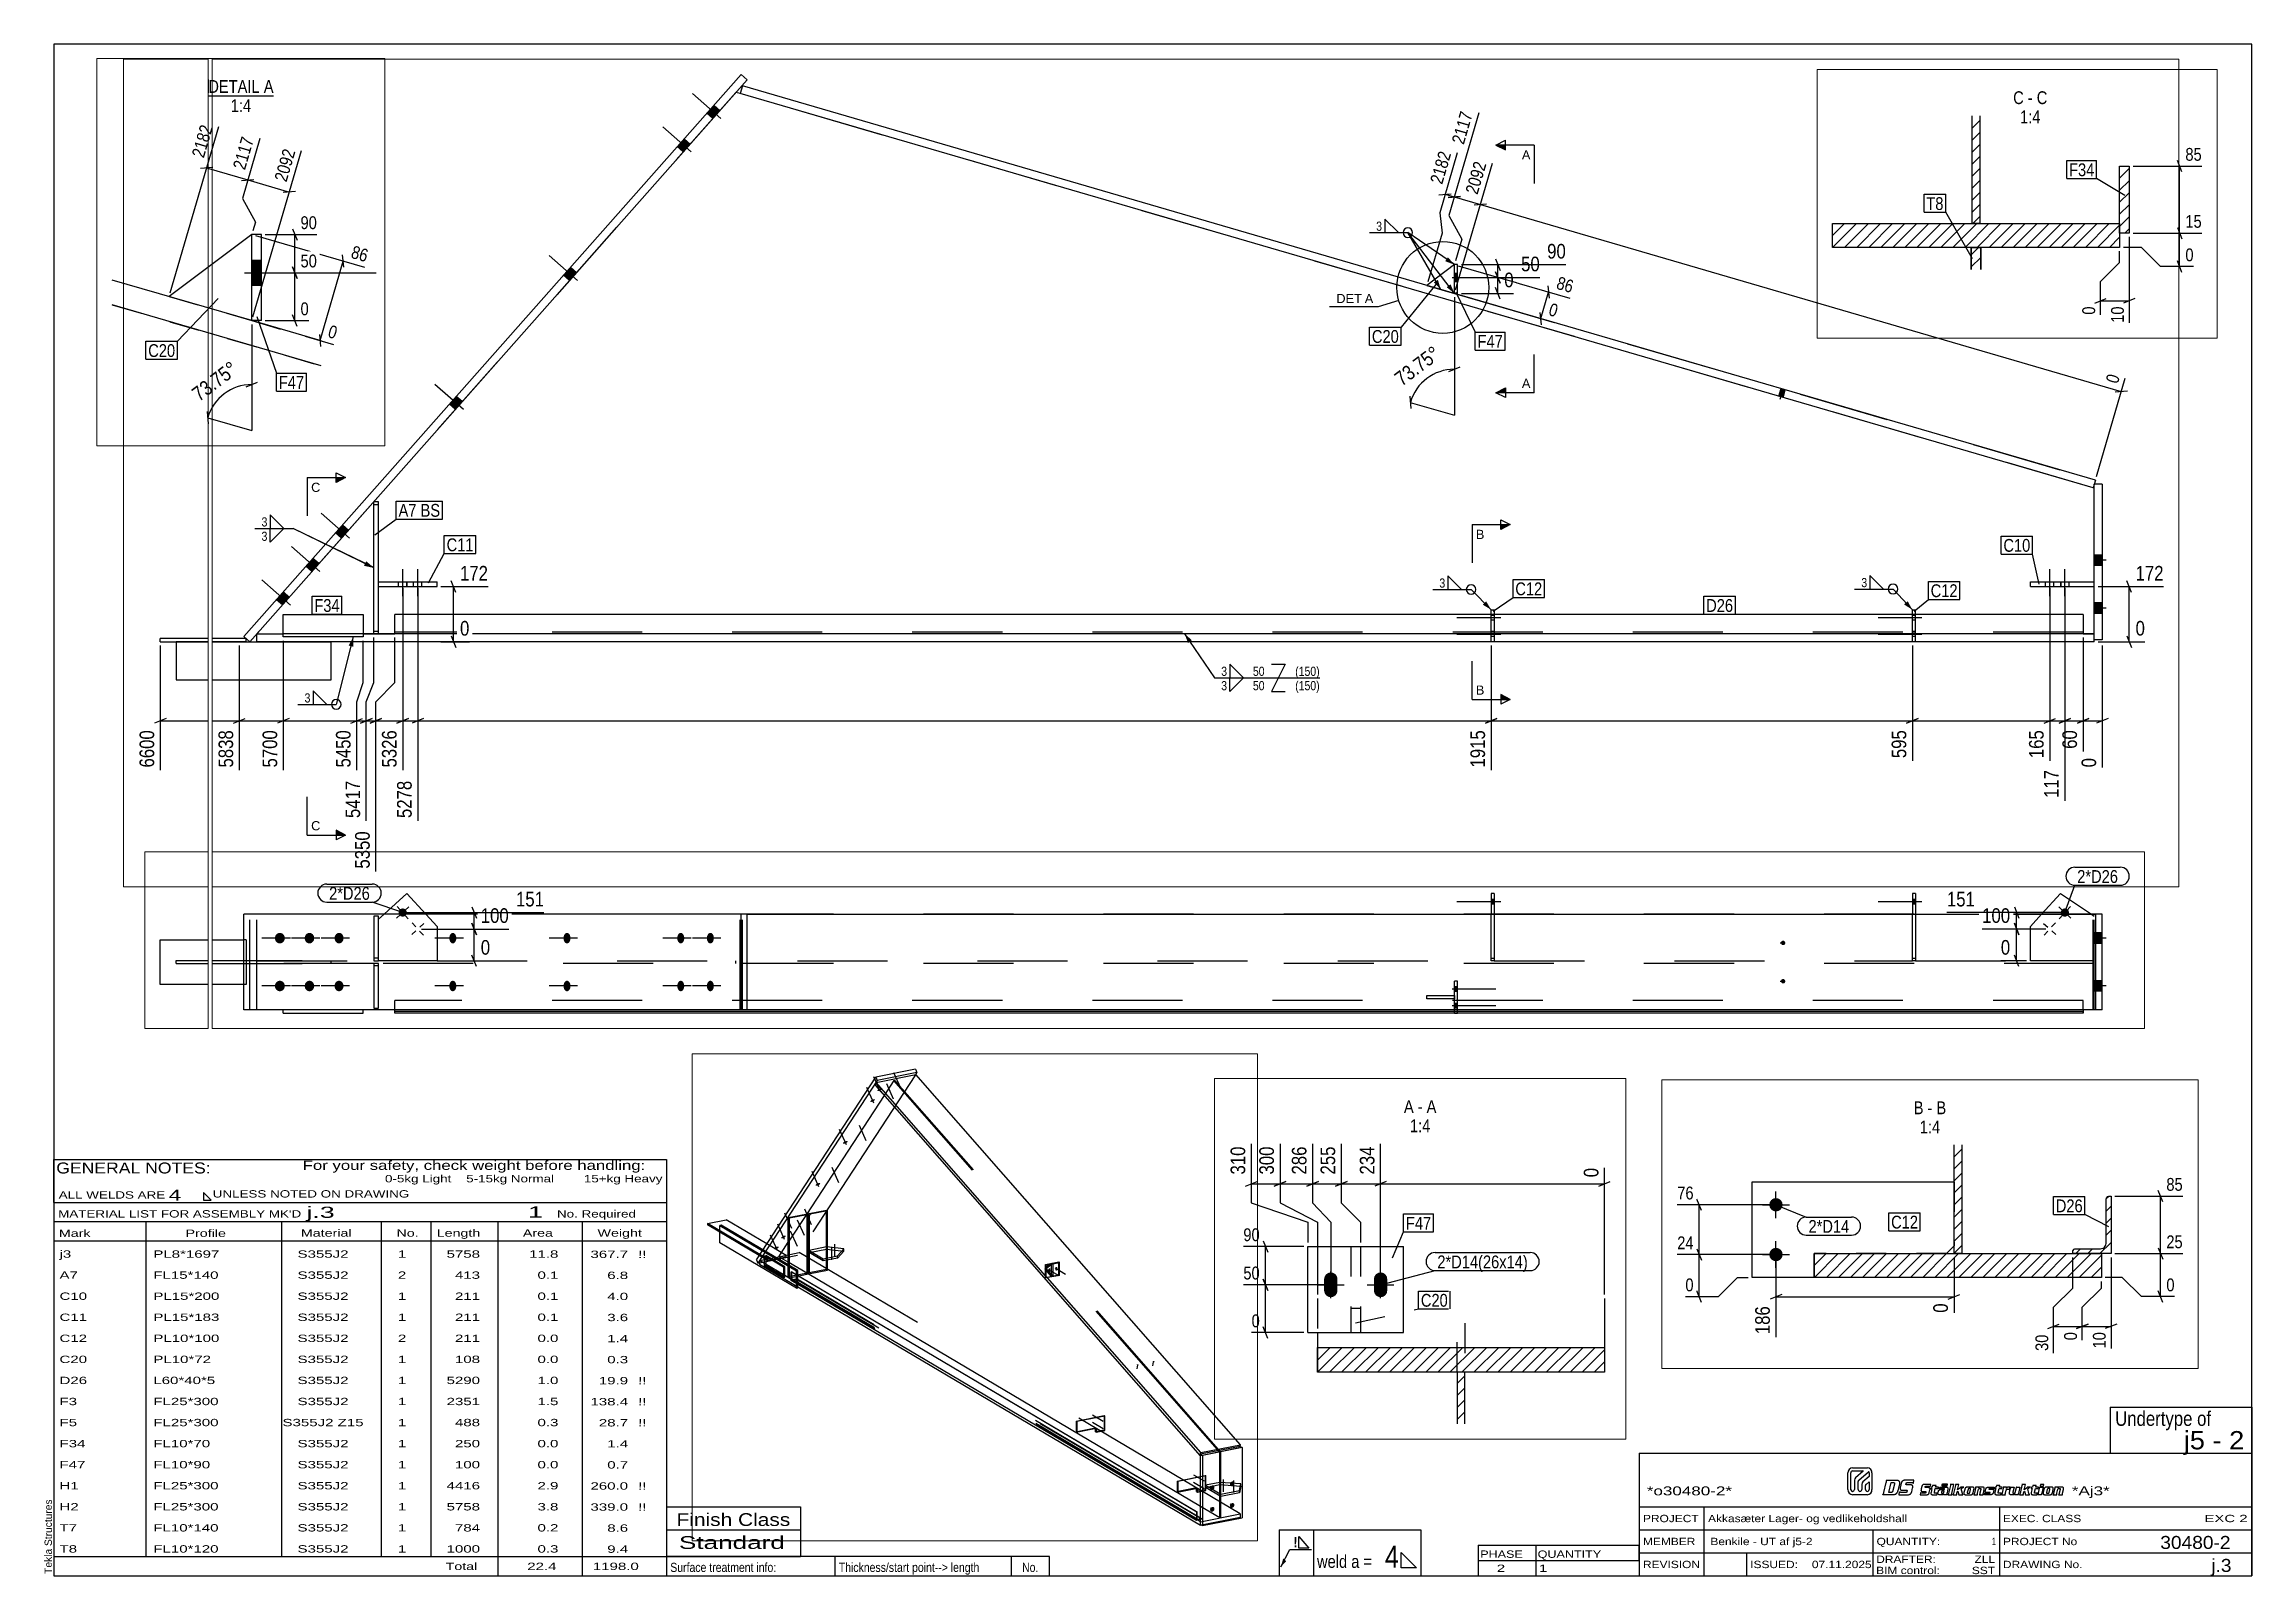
# Paper-space layout 'Layout1' of a CAD drawing. Header units: millimetres. Extents: x 2 to 579, y 5 to 405.
# The model-space entities are those that its viewports show. They can reach past a viewport. Long polylines and large blocks are cut down to what shows.
import ezdxf

# ---------------------------------------------------------------- set-up
doc = ezdxf.new("R2010")
doc.units = ezdxf.units.MM
doc.linetypes.add('DXK_LINE_DOT2', pattern=[3.9198, 1.9599, -1.9599])
for name, color, linetype in [('GRAPHICAL_OBJECTS', 7, 'Continuous'), ('MÅLSÆTNING', 7, 'Continuous'), ('STÅL', 7, 'Continuous'), ('TEKST', 7, 'Continuous')]:
    doc.layers.add(name, color=color, linetype=linetype)
doc.layers.add('Viewport layer', color=7, linetype='Continuous', plot=False)
doc.styles.add('Arial', font='ARIAL.TTF', dxfattribs={"height": 0.2})
doc.styles.add('Arial Narrow', font='ARIALN.TTF', dxfattribs={"height": 0.2})
doc.styles.add('Arial Narrow Bold', font='ARIALNB.TTF', dxfattribs={"height": 0.2})
doc.styles.add('Arial Rounded MT Bold', font='ARLRDBD.TTF', dxfattribs={"height": 0.2})
doc.styles.add('IDAutomationHC39M', font='IDAUTOMATIONHC39M.TTF', dxfattribs={"height": 0.2})

psp = doc.layouts.get("Layout1")

# ---------------------------------------------------------------- texts
at = {"layer": 'GRAPHICAL_OBJECTS', "color": 7}
for s, height, style, width, p in [('GENERAL NOTES:', 2.8633, 'Arial Narrow', 1.4, (5.65, 110.06)), ('ALL WELDS ARE', 1.9089, 'Arial Narrow', 1.6, (6.29, 103.5)), ('UNLESS NOTED ON DRAWING', 1.9089, 'Arial Narrow', 1.6, (46.52, 103.78)), ("MATERIAL LIST FOR ASSEMBLY MK'D", 1.9089, 'Arial Narrow', 1.6, (6.15, 98.56)), ('j.3', 2.912, 'Arial Rounded MT Bold', 1.794707, (70.97, 98.47)), ('1', 2.91, 'Arial Rounded MT Bold', 1.794707, (128.86, 98.56)), ('No. Required', 1.9089, 'Arial Narrow', 1.6, (136.41, 98.56)), ('Mark', 1.909, 'Arial Narrow', 1.7, (6.34, 93.5)), ('Profile', 1.909, 'Arial Narrow', 1.7, (39.41, 93.5)), ('Material', 1.909, 'Arial Narrow', 1.7, (69.54, 93.56)), ('No.', 1.909, 'Arial Narrow', 1.7, (94.5, 93.56)), ('Length', 1.909, 'Arial Narrow', 1.7, (105, 93.56)), ('Area', 1.909, 'Arial Narrow', 1.7, (127.5, 93.56)), ('Weight', 1.909, 'Arial Narrow', 1.7, (147, 93.56)), ('PHASE', 1.909, 'Arial Narrow', 1.5, (377.5, 9.69)), ('QUANTITY', 1.909, 'Arial Narrow', 1.5, (392.5, 9.69))]:
    psp.add_text(s, height=height, dxfattribs=dict(at, style=style, width=width)).set_placement(p)
at = {"layer": 'GRAPHICAL_OBJECTS', "color": 7, "linetype": 'Continuous'}
for s, height, style, width, p in [('For your safety, check weight before handling:  ', 2.3861, 'Arial Narrow', 1.6, (70, 111)), ('0-5kg Light    5-15kg Normal        15+kg Heavy', 1.9089, 'Arial Narrow', 1.6, (91.5, 107.75)), ('4', 2.86, 'Arial Narrow', 1.794707, (35, 103)), ('j3', 1.909, 'Arial Narrow', 1.794707, (6.5, 88.06)), ('PL8*1697', 1.909, 'Arial Narrow', 1.794707, (31, 88.06)), ('S355J2', 1.909, 'Arial Narrow', 1.794707, (68.66, 88.06)), ('1', 1.91, 'Arial Narrow', 1.794707, (94.86, 88.06)), ('5758', 1.909, 'Arial Narrow', 1.794707, (107.58, 88.06)), ('11.8', 1.909, 'Arial Narrow', 1.794707, (129.13, 88.06)), ('367.7', 1.909, 'Arial Narrow', 1.794707, (145.15, 88)), ('!!', 1.909, 'Arial Narrow', 1.794707, (157.6, 88)), ('A7', 1.909, 'Arial Narrow', 1.794707, (6.5, 82.56)), ('FL15*140', 1.909, 'Arial Narrow', 1.794707, (31, 82.56)), ('S355J2', 1.909, 'Arial Narrow', 1.794707, (68.66, 82.56)), ('2', 1.91, 'Arial Narrow', 1.794707, (94.86, 82.56)), ('413', 1.909, 'Arial Narrow', 1.794707, (109.77, 82.56)), ('0.1', 1.909, 'Arial Narrow', 1.794707, (131.32, 82.56)), ('6.8', 1.909, 'Arial Narrow', 1.794707, (149.53, 82.5)), ('C10', 1.909, 'Arial Narrow', 1.794707, (6.5, 77.06)), ('PL15*200', 1.909, 'Arial Narrow', 1.794707, (31, 77.06)), ('S355J2', 1.909, 'Arial Narrow', 1.794707, (68.66, 77.06)), ('1', 1.91, 'Arial Narrow', 1.794707, (94.86, 77.06)), ('211', 1.909, 'Arial Narrow', 1.794707, (109.77, 77.06)), ('0.1', 1.909, 'Arial Narrow', 1.794707, (131.32, 77.06)), ('4.0', 1.909, 'Arial Narrow', 1.794707, (149.53, 77)), ('C11', 1.909, 'Arial Narrow', 1.794707, (6.5, 71.56)), ('PL15*183', 1.909, 'Arial Narrow', 1.794707, (31, 71.56)), ('S355J2', 1.909, 'Arial Narrow', 1.794707, (68.66, 71.56)), ('1', 1.91, 'Arial Narrow', 1.794707, (94.86, 71.56)), ('211', 1.909, 'Arial Narrow', 1.794707, (109.77, 71.56)), ('0.1', 1.909, 'Arial Narrow', 1.794707, (131.32, 71.56)), ('3.6', 1.909, 'Arial Narrow', 1.794707, (149.53, 71.5)), ('C12', 1.909, 'Arial Narrow', 1.794707, (6.5, 66.06)), ('PL10*100', 1.909, 'Arial Narrow', 1.794707, (31, 66.06)), ('S355J2', 1.909, 'Arial Narrow', 1.794707, (68.66, 66.06)), ('2', 1.91, 'Arial Narrow', 1.794707, (94.86, 66.06)), ('211', 1.909, 'Arial Narrow', 1.794707, (109.77, 66.06)), ('0.0', 1.909, 'Arial Narrow', 1.794707, (131.32, 66.06)), ('1.4', 1.909, 'Arial Narrow', 1.794707, (149.53, 66)), ('C20', 1.909, 'Arial Narrow', 1.794707, (6.5, 60.56)), ('PL10*72', 1.909, 'Arial Narrow', 1.794707, (31, 60.56)), ('S355J2', 1.909, 'Arial Narrow', 1.794707, (68.66, 60.56)), ('1', 1.91, 'Arial Narrow', 1.794707, (94.86, 60.56)), ('108', 1.909, 'Arial Narrow', 1.794707, (109.77, 60.56)), ('0.0', 1.909, 'Arial Narrow', 1.794707, (131.32, 60.56)), ('0.3', 1.909, 'Arial Narrow', 1.794707, (149.53, 60.5)), ('D26', 1.909, 'Arial Narrow', 1.794707, (6.5, 55.06)), ('L60*40*5', 1.909, 'Arial Narrow', 1.794707, (31, 55.06)), ('S355J2', 1.909, 'Arial Narrow', 1.794707, (68.66, 55.06)), ('1', 1.91, 'Arial Narrow', 1.794707, (94.86, 55.06)), ('5290', 1.909, 'Arial Narrow', 1.794707, (107.58, 55.06)), ('1.0', 1.909, 'Arial Narrow', 1.794707, (131.32, 55.06)), ('19.9', 1.909, 'Arial Narrow', 1.794707, (147.34, 55)), ('!!', 1.909, 'Arial Narrow', 1.794707, (157.6, 55)), ('F3', 1.909, 'Arial Narrow', 1.794707, (6.5, 49.56)), ('FL25*300', 1.909, 'Arial Narrow', 1.794707, (31, 49.56)), ('S355J2', 1.909, 'Arial Narrow', 1.794707, (68.66, 49.56)), ('1', 1.91, 'Arial Narrow', 1.794707, (94.86, 49.56)), ('2351', 1.909, 'Arial Narrow', 1.794707, (107.58, 49.56)), ('1.5', 1.909, 'Arial Narrow', 1.794707, (131.32, 49.56)), ('138.4', 1.909, 'Arial Narrow', 1.794707, (145.15, 49.5)), ('!!', 1.909, 'Arial Narrow', 1.794707, (157.6, 49.5)), ('F5', 1.909, 'Arial Narrow', 1.794707, (6.5, 44.06)), ('F34', 1.909, 'Arial Narrow', 1.794707, (6.5, 38.56)), ('FL25*300', 1.909, 'Arial Narrow', 1.794707, (31, 44.06)), ('FL10*70', 1.909, 'Arial Narrow', 1.794707, (31, 38.56)), ('S355J2 Z15', 1.909, 'Arial Narrow', 1.794707, (64.73, 44.06)), ('S355J2', 1.909, 'Arial Narrow', 1.794707, (68.66, 38.56)), ('1', 1.91, 'Arial Narrow', 1.794707, (94.86, 44.06)), ('1', 1.91, 'Arial Narrow', 1.794707, (94.86, 38.56)), ('488', 1.909, 'Arial Narrow', 1.794707, (109.77, 44.06)), ('250', 1.909, 'Arial Narrow', 1.794707, (109.77, 38.56)), ('0.3', 1.909, 'Arial Narrow', 1.794707, (131.32, 44.06)), ('0.0', 1.909, 'Arial Narrow', 1.794707, (131.32, 38.56)), ('28.7', 1.909, 'Arial Narrow', 1.794707, (147.34, 44)), ('1.4', 1.909, 'Arial Narrow', 1.794707, (149.53, 38.5)), ('!!', 1.909, 'Arial Narrow', 1.794707, (157.6, 44)), ('j5 - 2', 4.772, 'Arial Narrow', 1.3, (561.22, 38.01)), ('F47', 1.909, 'Arial Narrow', 1.794707, (6.5, 33.06)), ('FL10*90', 1.909, 'Arial Narrow', 1.794707, (31, 33.06)), ('S355J2', 1.909, 'Arial Narrow', 1.794707, (68.66, 33.06)), ('1', 1.91, 'Arial Narrow', 1.794707, (94.86, 33.06)), ('100', 1.909, 'Arial Narrow', 1.794707, (109.77, 33.06)), ('0.0', 1.909, 'Arial Narrow', 1.794707, (131.32, 33.06)), ('0.7', 1.909, 'Arial Narrow', 1.794707, (149.53, 33)), ('H1', 1.909, 'Arial Narrow', 1.794707, (6.5, 27.56)), ('FL25*300', 1.909, 'Arial Narrow', 1.794707, (31, 27.56)), ('S355J2', 1.909, 'Arial Narrow', 1.794707, (68.66, 27.56)), ('1', 1.91, 'Arial Narrow', 1.794707, (94.86, 27.56)), ('4416', 1.909, 'Arial Narrow', 1.794707, (107.58, 27.56)), ('2.9', 1.909, 'Arial Narrow', 1.794707, (131.32, 27.56)), ('260.0', 1.909, 'Arial Narrow', 1.794707, (145.15, 27.5)), ('!!', 1.909, 'Arial Narrow', 1.794707, (157.6, 27.5)), ('H2', 1.909, 'Arial Narrow', 1.794707, (6.5, 22.06)), ('FL25*300', 1.909, 'Arial Narrow', 1.794707, (31, 22.06)), ('S355J2', 1.909, 'Arial Narrow', 1.794707, (68.66, 22.06)), ('1', 1.91, 'Arial Narrow', 1.794707, (94.86, 22.06)), ('5758', 1.909, 'Arial Narrow', 1.794707, (107.58, 22.06)), ('3.8', 1.909, 'Arial Narrow', 1.794707, (131.32, 22.06)), ('339.0', 1.909, 'Arial Narrow', 1.794707, (145.15, 22)), ('!!', 1.909, 'Arial Narrow', 1.794707, (157.6, 22)), ('*o30480-2*', 2.333, 'IDAutomationHC39M', 1.425378, (421, 26)), ('*Aj3*', 2.333, 'IDAutomationHC39M', 1.425378, (532, 26.01)), ('T7', 1.909, 'Arial Narrow', 1.794707, (6.5, 16.56)), ('FL10*140', 1.909, 'Arial Narrow', 1.794707, (31, 16.56)), ('S355J2', 1.909, 'Arial Narrow', 1.794707, (68.66, 16.56)), ('1', 1.91, 'Arial Narrow', 1.794707, (94.86, 16.56)), ('784', 1.909, 'Arial Narrow', 1.794707, (109.77, 16.56)), ('0.2', 1.909, 'Arial Narrow', 1.794707, (131.32, 16.56)), ('8.6', 1.909, 'Arial Narrow', 1.794707, (149.53, 16.5)), ('Finish Class', 3.3405, 'Arial Narrow', 1.425378, (167.62, 18)), ('PROJECT', 1.909, 'Arial Narrow', 1.425378, (420, 19)), ('Akkasæter Lager- og vedlikeholdshall', 1.9089, 'Arial Narrow', 1.425378, (437, 19)), ('EXEC. CLASS', 1.9089, 'Arial Narrow', 1.425378, (514, 19)), ('EXC 2', 1.909, 'Arial Narrow', 1.780292, (566.64, 19)), ('T8', 1.909, 'Arial Narrow', 1.794707, (6.5, 11.06)), ('FL10*120', 1.909, 'Arial Narrow', 1.794707, (31, 11.06)), ('S355J2', 1.909, 'Arial Narrow', 1.794707, (68.66, 11.06)), ('1', 1.91, 'Arial Narrow', 1.794707, (94.86, 11.06)), ('1000', 1.909, 'Arial Narrow', 1.794707, (107.58, 11.06)), ('0.3', 1.909, 'Arial Narrow', 1.794707, (131.32, 11.06)), ('9.4', 1.909, 'Arial Narrow', 1.794707, (149.53, 11)), ('Standard', 3.34, 'Arial Narrow', 1.780292, (168.26, 12)), ('MEMBER', 1.909, 'Arial Narrow', 1.425378, (420, 13)), ('Benkile - UT af j5-2', 1.9089, 'Arial Narrow', 1.42538, (437.61, 13)), ('QUANTITY:', 1.909, 'Arial Narrow', 1.425378, (481, 13)), ('PROJECT No', 1.909, 'Arial Narrow', 1.425378, (514, 13)), ('30480-2', 3.397, 'Arial Rounded MT Bold', 1.1, (555.09, 12)), ('Total', 1.909, 'Arial Narrow', 1.7, (107.33, 6.5)), ('22.4', 1.909, 'Arial Narrow', 1.794707, (128.64, 6.5)), ('1198.0', 1.909, 'Arial Narrow', 1.794707, (145.77, 6.5)), ('2', 1.91, 'Arial Narrow', 1.794707, (381.82, 6)), ('1', 1.91, 'Arial Narrow', 1.794707, (392.86, 6)), ('REVISION', 1.909, 'Arial Narrow', 1.425378, (420, 7)), ('ISSUED:', 1.909, 'Arial Narrow', 1.425378, (448, 7)), ('07.11.2025', 1.909, 'Arial Narrow', 1.425378, (464.11, 7)), ('DRAFTER:', 1.909, 'Arial Narrow', 1.425378, (480.91, 8.35)), ('BIM control:', 1.9089, 'Arial Narrow', 1.425378, (480.9, 5.44)), ('SST', 1.909, 'Arial Narrow', 1.425378, (505.88, 5.43)), ('ZLL', 1.909, 'Arial Narrow', 1.425378, (506.58, 8.35)), ('DRAWING No.', 1.9089, 'Arial Narrow', 1.425378, (514, 7)), ('j.3', 3.397, 'Arial Rounded MT Bold', 1.1, (568.4, 6))]:
    psp.add_text(s, height=height, dxfattribs=dict(at, style=style, width=width)).set_placement(p)
at = {"layer": 'GRAPHICAL_OBJECTS', "color": 7, "linetype": 'Continuous', "style": 'Arial Narrow'}
for s, height, p in [('Undertype of ', 3.8177, (543.31, 44.14)), ('4', 5.73, (352.61, 7.11)), ('1', 1.91, (511.03, 13)), ('Surface treatment info:', 2.3861, (166, 6)), ('Thickness/start point--> length', 2.3861, (210, 6)), ('weld a =', 3.34, (334.88, 7.06))]:
    psp.add_text(s, height=height, dxfattribs=at).set_placement(p)
at = {"layer": 'GRAPHICAL_OBJECTS', "color": 174, "linetype": 'Continuous', "style": 'Arial'}
psp.add_text('Tekla Structures', height=1.9102, rotation=90, dxfattribs=at).set_placement((4.5, 5.5))
at = {"layer": 'GRAPHICAL_OBJECTS', "color": 2, "linetype": 'Continuous', "style": 'Arial Narrow Bold', "width": 0.99921}
psp.add_text('!', height=2.73, dxfattribs=at).set_placement((328.73, 12.42))
at = {"layer": 'GRAPHICAL_OBJECTS', "color": 7, "style": 'Arial Narrow'}
psp.add_text('No.', height=2.386, dxfattribs=at).set_placement((257.87, 6))

msp = doc.modelspace()

# ---------------------------------------------------------------- hatches: boundary and pattern name
at = {"layer": 'STÅL', "linetype": 'Continuous'}
for points in [[(35113.2, 2951.9), (35116.4, 2953.1), (35119.5, 2954.1), (35122.5, 2954.7), (35125.2, 2954.9), (35127.5, 2954.8), (35129.3, 2954.2), (35130.5, 2953.4), (35131, 2952.1), (35130.9, 2950.7), (35130.1, 2949), (35128.7, 2947.2), (35126.7, 2945.4), (35124.2, 2943.5), (35121.4, 2941.8), (35118.3, 2940.3), (35115.1, 2939.1), (35112, 2938.1), (35109, 2937.5), (35106.3, 2937.3), (35104, 2937.4), (35102.2, 2938), (35101, 2938.8), (35100.5, 2940), (35100.6, 2941.5), (35101.4, 2943.2), (35102.8, 2945), (35104.8, 2946.8), (35107.3, 2948.7), (35110.1, 2950.4)], [(35066.8, 2880.8), (35070, 2882.1), (35073.2, 2883), (35076.2, 2883.6), (35078.9, 2883.9), (35081.2, 2883.7), (35082.9, 2883.2), (35084.1, 2882.3), (35084.6, 2881.1), (35084.5, 2879.6), (35083.7, 2877.9), (35082.3, 2876.2), (35080.3, 2874.3), (35077.8, 2872.5), (35075, 2870.8), (35071.9, 2869.3), (35068.7, 2868), (35065.6, 2867), (35062.6, 2866.4), (35059.9, 2866.2), (35057.6, 2866.4), (35055.8, 2866.9), (35054.6, 2867.8), (35054.1, 2869), (35054.2, 2870.5), (35055, 2872.1), (35056.4, 2873.9), (35058.4, 2875.8), (35060.9, 2877.6), (35063.7, 2879.3)], [(34888.6, 2607.8), (34891.8, 2609), (34894.9, 2610), (34897.9, 2610.6), (34900.6, 2610.8), (34902.9, 2610.7), (34904.7, 2610.1), (34905.9, 2609.3), (34906.4, 2608), (34906.3, 2606.6), (34905.5, 2604.9), (34904, 2603.1), (34902.1, 2601.3), (34899.6, 2599.4), (34896.8, 2597.7), (34893.7, 2596.2), (34890.5, 2595), (34887.3, 2594), (34884.3, 2593.4), (34881.6, 2593.2), (34879.3, 2593.3), (34877.6, 2593.9), (34876.4, 2594.7), (34875.9, 2595.9), (34876, 2597.4), (34876.8, 2599.1), (34878.2, 2600.9), (34880.2, 2602.7), (34882.6, 2604.6), (34885.5, 2606.3)], [(20595, 2407.7), (20616.8, 2432.4), (20598.1, 2449), (20576.3, 2424.2)], [(20595, 2407.7), (20616.8, 2432.4), (20598.1, 2449), (20576.3, 2424.2)], [(20502.2, 2302.8), (20524.1, 2327.5), (20505.4, 2344.1), (20483.5, 2319.4)], [(20502.2, 2302.8), (20524.1, 2327.5), (20505.4, 2344.1), (20483.5, 2319.4)], [(34709.7, 2333.7), (34712.8, 2335), (34716, 2335.9), (34719, 2336.5), (34721.7, 2336.8), (34724, 2336.6), (34725.8, 2336.1), (34726.9, 2335.2), (34727.5, 2334), (34727.4, 2332.5), (34726.6, 2330.8), (34725.1, 2329), (34723.2, 2327.2), (34720.7, 2325.4), (34717.9, 2323.7), (34714.8, 2322.2), (34711.6, 2320.9), (34708.4, 2319.9), (34705.4, 2319.3), (34702.7, 2319.1), (34700.4, 2319.3), (34698.7, 2319.8), (34697.5, 2320.7), (34696.9, 2321.9), (34697.1, 2323.4), (34697.9, 2325), (34699.3, 2326.8), (34701.3, 2328.7), (34703.7, 2330.5), (34706.6, 2332.2)], [(34485, 1989.6), (34488.2, 1990.9), (34491.4, 1991.8), (34494.4, 1992.4), (34497.1, 1992.7), (34499.4, 1992.5), (34501.1, 1992), (34502.3, 1991.1), (34502.9, 1989.9), (34502.7, 1988.4), (34501.9, 1986.7), (34500.5, 1984.9), (34498.5, 1983.1), (34496.1, 1981.3), (34493.2, 1979.6), (34490.1, 1978.1), (34487, 1976.8), (34483.8, 1975.8), (34480.8, 1975.2), (34478.1, 1975), (34475.8, 1975.2), (34474, 1975.7), (34472.9, 1976.6), (34472.3, 1977.8), (34472.5, 1979.3), (34473.2, 1980.9), (34474.7, 1982.7), (34476.7, 1984.6), (34479.1, 1986.4), (34481.9, 1988.1)], [(20145.7, 1899.9), (20167.6, 1924.6), (20148.9, 1941.2), (20127, 1916.5)], [(20145.7, 1899.9), (20167.6, 1924.6), (20148.9, 1941.2), (20127, 1916.5)], [(22918.8, 1922.4), (22918.8, 1896.4), (22928.8, 1896.4), (22928.8, 1922.4)], [(22918.8, 1922.4), (22918.8, 1896.4), (22928.8, 1896.4), (22928.8, 1922.4)], [(34438.6, 1918.6), (34441.8, 1919.8), (34445, 1920.8), (34448, 1921.4), (34450.7, 1921.6), (34453, 1921.5), (34454.8, 1920.9), (34455.9, 1920), (34456.5, 1918.8), (34456.3, 1917.4), (34455.5, 1915.7), (34454.1, 1913.9), (34452.1, 1912), (34449.7, 1910.2), (34446.8, 1908.5), (34443.8, 1907), (34440.6, 1905.7), (34437.4, 1904.8), (34434.4, 1904.2), (34431.7, 1903.9), (34429.4, 1904.1), (34427.7, 1904.6), (34426.5, 1905.5), (34425.9, 1906.7), (34426.1, 1908.2), (34426.9, 1909.9), (34428.3, 1911.7), (34430.3, 1913.5), (34432.7, 1915.3), (34435.6, 1917)], [(36226.7, 1779.9), (36224.4, 1780), (36222, 1779), (36220.1, 1777.2), (36218.8, 1774.8), (36218.3, 1772.2), (36218.3, 1760.9), (36218.8, 1758.5), (36220.1, 1756.6), (36222, 1755.6), (36224.4, 1755.5), (36226.7, 1756.5), (36228.7, 1758.3), (36230, 1760.7), (36230.4, 1763.3), (36230.4, 1774.6), (36230, 1777), (36228.7, 1778.9)], [(36271.7, 1788.8), (36269.4, 1788.9), (36267.1, 1787.9), (36265.1, 1786.1), (36263.8, 1783.7), (36263.3, 1781.1), (36263.3, 1769.8), (36263.8, 1767.4), (36265.1, 1765.5), (36267.1, 1764.5), (36269.4, 1764.4), (36271.7, 1765.4), (36273.7, 1767.2), (36275, 1769.6), (36275.5, 1772.2), (36275.5, 1783.5), (36275, 1785.9), (36273.7, 1787.8)], [(23955.5, 1557.3), (23942.1, 1561.2), (23935.1, 1537.2), (23948.5, 1533.3)], [(23955.5, 1557.3), (23942.1, 1561.2), (23935.1, 1537.2), (23948.5, 1533.3)], [(19787.9, 1495.5), (19809.8, 1520.2), (19791, 1536.7), (19769.2, 1512)], [(19787.9, 1495.5), (19809.8, 1520.2), (19791, 1536.7), (19769.2, 1512)], [(36799.5, 1145.8), (36798.1, 1146.1), (36796.8, 1146.6), (36795.6, 1147.2), (36794.6, 1147.9), (36793.9, 1148.7), (36793.4, 1149.6), (36793.3, 1150.4), (36793.4, 1151.2), (36793.8, 1151.9), (36794.5, 1152.6), (36795.5, 1153.1), (36796.7, 1153.4), (36798, 1153.6), (36799.4, 1153.6), (36800.8, 1153.5), (36802.3, 1153.1), (36803.6, 1152.6), (36804.8, 1152), (36805.7, 1151.3), (36806.5, 1150.5), (36806.9, 1149.7), (36807.1, 1148.8), (36807, 1148), (36806.5, 1147.3), (36805.8, 1146.7), (36804.9, 1146.2), (36803.7, 1145.8), (36802.4, 1145.6), (36801, 1145.6)], [(36903.4, 1166.3), (36902, 1166.6), (36900.7, 1167.1), (36899.5, 1167.7), (36898.5, 1168.4), (36897.8, 1169.2), (36897.3, 1170.1), (36897.2, 1170.9), (36897.3, 1171.7), (36897.7, 1172.4), (36898.5, 1173.1), (36899.4, 1173.6), (36900.6, 1173.9), (36901.9, 1174.1), (36903.3, 1174.1), (36904.8, 1174), (36906.2, 1173.6), (36907.5, 1173.2), (36908.7, 1172.6), (36909.7, 1171.8), (36910.4, 1171), (36910.9, 1170.2), (36911, 1169.4), (36910.9, 1168.6), (36910.5, 1167.8), (36909.8, 1167.2), (36908.8, 1166.7), (36907.6, 1166.3), (36906.3, 1166.2), (36904.9, 1166.1)], [(19431.4, 1092.5), (19453.3, 1117.2), (19434.6, 1133.8), (19412.7, 1109.1)], [(19431.4, 1092.5), (19453.3, 1117.2), (19434.6, 1133.8), (19412.7, 1109.1)], [(24948.8, 1006.3), (24948.8, 1039.3), (24923.8, 1039.3), (24923.8, 1006.3)], [(24948.8, 1006.3), (24948.8, 1039.3), (24923.8, 1039.3), (24923.8, 1006.3)], [(19338.6, 987.7), (19360.5, 1012.4), (19341.8, 1028.9), (19319.9, 1004.2)], [(19338.6, 987.7), (19360.5, 1012.4), (19341.8, 1028.9), (19319.9, 1004.2)], [(19245.9, 882.8), (19267.7, 907.5), (19249, 924.1), (19227.2, 899.4)], [(19245.9, 882.8), (19267.7, 907.5), (19249, 924.1), (19227.2, 899.4)], [(24948.8, 856.3), (24948.8, 889.3), (24923.8, 889.3), (24923.8, 856.3)], [(24948.8, 856.3), (24948.8, 889.3), (24923.8, 889.3), (24923.8, 856.3)], [(4743, 391), (4743, 405), (4733, 405), (4733, 391)], [(4743, 391), (4743, 405), (4733, 405), (4733, 391)], [(6063, 391), (6063, 405), (6053, 405), (6053, 391)], [(6063, 391), (6063, 405), (6053, 405), (6053, 391)], [(1331, 353.6, -1), (1313.4, 372.7, -1)], [(6539.6, 372.7, -1), (6522, 353.6, -1)], [(37405.5, 379.3), (37407.5, 382.1), (37410, 384.5), (37412.7, 386.3), (37415.6, 387.6), (37418.6, 388.2), (37421.5, 388.1), (37424.3, 387.3), (37426.7, 385.9), (37428.7, 383.8), (37430.2, 381.3), (37431.1, 378.4), (37431.4, 375.3), (37431.1, 372), (37430.1, 368.7), (37428.6, 365.6), (37426.6, 362.8), (37424.2, 360.4), (37421.5, 358.6), (37418.6, 357.3), (37415.6, 356.7), (37412.7, 356.8), (37409.9, 357.6), (37407.5, 359.1), (37405.5, 361.1), (37404, 363.6), (37403.1, 366.5), (37402.8, 369.7), (37403.1, 372.9), (37404, 376.2)], [(37275.6, 353.7), (37277.6, 356.5), (37280.1, 358.8), (37282.8, 360.7), (37285.7, 361.9), (37288.7, 362.5), (37291.6, 362.4), (37294.3, 361.6), (37296.8, 360.2), (37298.8, 358.2), (37300.3, 355.7), (37301.2, 352.8), (37301.5, 349.6), (37301.2, 346.3), (37300.2, 343.1), (37298.7, 340), (37296.7, 337.2), (37294.3, 334.8), (37291.6, 332.9), (37288.7, 331.7), (37285.7, 331.1), (37282.8, 331.2), (37280, 332), (37277.6, 333.4), (37275.6, 335.4), (37274.1, 337.9), (37273.2, 340.8), (37272.9, 344), (37273.2, 347.3), (37274.1, 350.6)], [(952.9, 283), (952.5, 279.6), (951.5, 276.3), (949.9, 273.3), (947.7, 270.7), (945.1, 268.7), (942.1, 267.3), (938.9, 266.6), (935.7, 266.6), (932.5, 267.3), (929.5, 268.7), (926.9, 270.7), (924.7, 273.3), (923.1, 276.3), (922.1, 279.6), (921.7, 283), (922.1, 286.4), (923.1, 289.7), (924.7, 292.7), (926.9, 295.3), (929.5, 297.3), (932.5, 298.7), (935.7, 299.4), (938.9, 299.4), (942.1, 298.7), (945.1, 297.3), (947.7, 295.3), (949.9, 292.7), (951.5, 289.7), (952.5, 286.4)], [(1045, 283), (1044.6, 279.6), (1043.7, 276.3), (1042.1, 273.3), (1040, 270.7), (1037.5, 268.7), (1034.7, 267.3), (1031.6, 266.6), (1028.5, 266.6), (1025.5, 267.3), (1022.6, 268.7), (1020.1, 270.7), (1018, 273.3), (1016.5, 276.3), (1015.5, 279.6), (1015.2, 283), (1015.5, 286.4), (1016.5, 289.7), (1018, 292.7), (1020.1, 295.3), (1022.6, 297.3), (1025.5, 298.7), (1028.5, 299.4), (1031.6, 299.4), (1034.7, 298.7), (1037.5, 297.3), (1040, 295.3), (1042.1, 292.7), (1043.7, 289.7), (1044.6, 286.4)], [(1136.9, 283), (1136.6, 279.6), (1135.7, 276.3), (1134.2, 273.3), (1132.2, 270.7), (1129.9, 268.7), (1127.2, 267.3), (1124.3, 266.6), (1121.4, 266.6), (1118.5, 267.3), (1115.8, 268.7), (1113.4, 270.7), (1111.5, 273.3), (1110, 276.3), (1109.1, 279.6), (1108.8, 283), (1109.1, 286.4), (1110, 289.7), (1111.5, 292.7), (1113.4, 295.3), (1115.8, 297.3), (1118.5, 298.7), (1121.4, 299.4), (1124.3, 299.4), (1127.2, 298.7), (1129.9, 297.3), (1132.2, 295.3), (1134.2, 292.7), (1135.7, 289.7), (1136.6, 286.4)], [(1490.3, 283), (1490, 279.6), (1489.3, 276.3), (1488.2, 273.3), (1486.6, 270.7), (1484.8, 268.7), (1482.7, 267.3), (1480.5, 266.6), (1478.2, 266.6), (1475.9, 267.3), (1473.9, 268.7), (1472, 270.7), (1470.5, 273.3), (1469.3, 276.3), (1468.6, 279.6), (1468.4, 283), (1468.6, 286.4), (1469.3, 289.7), (1470.5, 292.7), (1472, 295.3), (1473.9, 297.3), (1475.9, 298.7), (1478.2, 299.4), (1480.5, 299.4), (1482.7, 298.7), (1484.8, 297.3), (1486.6, 295.3), (1488.2, 292.7), (1489.3, 289.7), (1490, 286.4)], [(1848.1, 283), (1847.8, 279.6), (1847.1, 276.3), (1846, 273.3), (1844.5, 270.7), (1842.6, 268.7), (1840.5, 267.3), (1838.3, 266.6), (1836, 266.6), (1833.8, 267.3), (1831.7, 268.7), (1829.8, 270.7), (1828.3, 273.3), (1827.2, 276.3), (1826.4, 279.6), (1826.2, 283), (1826.4, 286.4), (1827.2, 289.7), (1828.3, 292.7), (1829.8, 295.3), (1831.7, 297.3), (1833.8, 298.7), (1836, 299.4), (1838.3, 299.4), (1840.5, 298.7), (1842.6, 297.3), (1844.5, 295.3), (1846, 292.7), (1847.1, 289.7), (1847.8, 286.4)], [(2204.6, 283), (2204.3, 279.6), (2203.6, 276.3), (2202.5, 273.3), (2200.9, 270.7), (2199.1, 268.7), (2197, 267.3), (2194.8, 266.6), (2192.5, 266.6), (2190.3, 267.3), (2188.2, 268.7), (2186.3, 270.7), (2184.8, 273.3), (2183.6, 276.3), (2182.9, 279.6), (2182.7, 283), (2182.9, 286.4), (2183.6, 289.7), (2184.8, 292.7), (2186.3, 295.3), (2188.2, 297.3), (2190.3, 298.7), (2192.5, 299.4), (2194.8, 299.4), (2197, 298.7), (2199.1, 297.3), (2200.9, 295.3), (2202.5, 292.7), (2203.6, 289.7), (2204.3, 286.4)], [(2297.3, 283), (2297.1, 279.6), (2296.4, 276.3), (2295.2, 273.3), (2293.7, 270.7), (2291.9, 268.7), (2289.8, 267.3), (2287.5, 266.6), (2285.3, 266.6), (2283, 267.3), (2280.9, 268.7), (2279.1, 270.7), (2277.6, 273.3), (2276.4, 276.3), (2275.7, 279.6), (2275.5, 283), (2275.7, 286.4), (2276.4, 289.7), (2277.6, 292.7), (2279.1, 295.3), (2280.9, 297.3), (2283, 298.7), (2285.3, 299.4), (2287.5, 299.4), (2289.8, 298.7), (2291.9, 297.3), (2293.7, 295.3), (2295.2, 292.7), (2296.4, 289.7), (2297.1, 286.4)], [(6648, 266.5), (6648, 299.5), (6623, 299.5), (6623, 266.5)], [(6648, 266.5), (6648, 299.5), (6623, 299.5), (6623, 266.5)], [(5641.3, 268), (5641.4, 269.5), (5641.9, 270.8), (5642.6, 272.1), (5643.5, 273.2), (5644.6, 274.1), (5645.9, 274.7), (5647.3, 275), (5648.7, 275), (5650.1, 274.7), (5651.4, 274.1), (5652.5, 273.2), (5653.4, 272.1), (5654.1, 270.8), (5654.6, 269.5), (5654.7, 268), (5654.6, 266.5), (5654.1, 265.2), (5653.4, 263.9), (5652.5, 262.8), (5651.4, 261.9), (5650.1, 261.3), (5648.7, 261), (5647.3, 261), (5645.9, 261.3), (5644.6, 261.9), (5643.5, 262.8), (5642.6, 263.9), (5641.9, 265.2), (5641.4, 266.5)], [(37405.5, 238.4), (37407.5, 241.2), (37410, 243.5), (37412.7, 245.4), (37415.6, 246.6), (37418.6, 247.2), (37421.5, 247.1), (37424.3, 246.3), (37426.7, 244.9), (37428.7, 242.9), (37430.2, 240.4), (37431.1, 237.5), (37431.4, 234.3), (37431.1, 231), (37430.1, 227.8), (37428.6, 224.7), (37426.6, 221.9), (37424.2, 219.5), (37421.5, 217.6), (37418.6, 216.4), (37415.6, 215.8), (37412.7, 215.9), (37409.9, 216.7), (37407.5, 218.1), (37405.5, 220.1), (37404, 222.6), (37403.1, 225.5), (37402.8, 228.7), (37403.1, 232), (37404, 235.2)], [(37275.6, 212.7), (37277.6, 215.5), (37280.1, 217.9), (37282.8, 219.7), (37285.7, 221), (37288.7, 221.6), (37291.6, 221.5), (37294.3, 220.7), (37296.8, 219.3), (37298.8, 217.2), (37300.3, 214.7), (37301.2, 211.8), (37301.5, 208.7), (37301.2, 205.4), (37300.2, 202.1), (37298.7, 199), (37296.7, 196.2), (37294.3, 193.8), (37291.6, 192), (37288.7, 190.7), (37285.7, 190.1), (37282.8, 190.2), (37280, 191), (37277.6, 192.5), (37275.6, 194.5), (37274.1, 197), (37273.2, 199.9), (37272.9, 203), (37273.2, 206.3), (37274.1, 209.6)], [(55023.4, 193.8), (55023.4, 167.8), (55033.4, 167.8), (55033.4, 193.8)], [(55023.4, 193.8), (55023.4, 167.8), (55033.4, 167.8), (55033.4, 193.8)], [(43135.5, 173.7), (43132.8, 174.3), (43130.2, 173.7), (43127.9, 172.2), (43126.4, 169.9), (43125.8, 167.3), (43125.8, 155.3), (43126.4, 152.6), (43127.9, 150.3), (43130.2, 148.8), (43132.8, 148.3), (43135.5, 148.8), (43137.8, 150.3), (43139.3, 152.6), (43139.8, 155.3), (43139.8, 167.3), (43139.3, 169.9), (43137.8, 172.2)], [(43187.5, 173.7), (43184.8, 174.3), (43182.2, 173.7), (43179.9, 172.2), (43178.4, 169.9), (43177.8, 167.3), (43177.8, 155.3), (43178.4, 152.6), (43179.9, 150.3), (43182.2, 148.8), (43184.8, 148.3), (43187.5, 148.8), (43189.8, 150.3), (43191.3, 152.6), (43191.8, 155.3), (43191.8, 167.3), (43191.3, 169.9), (43189.8, 172.2)], [(49120, 178.2, -1), (49120, 164.2, -1)], [(952.9, 133), (952.5, 129.6), (951.5, 126.3), (949.9, 123.3), (947.7, 120.7), (945.1, 118.7), (942.1, 117.3), (938.9, 116.6), (935.7, 116.6), (932.5, 117.3), (929.5, 118.7), (926.9, 120.7), (924.7, 123.3), (923.1, 126.3), (922.1, 129.6), (921.7, 133), (922.1, 136.4), (923.1, 139.7), (924.7, 142.7), (926.9, 145.3), (929.5, 147.3), (932.5, 148.7), (935.7, 149.4), (938.9, 149.4), (942.1, 148.7), (945.1, 147.3), (947.7, 145.3), (949.9, 142.7), (951.5, 139.7), (952.5, 136.4)], [(1045, 133), (1044.6, 129.6), (1043.7, 126.3), (1042.1, 123.3), (1040, 120.7), (1037.5, 118.7), (1034.7, 117.3), (1031.6, 116.6), (1028.5, 116.6), (1025.5, 117.3), (1022.6, 118.7), (1020.1, 120.7), (1018, 123.3), (1016.5, 126.3), (1015.5, 129.6), (1015.2, 133), (1015.5, 136.4), (1016.5, 139.7), (1018, 142.7), (1020.1, 145.3), (1022.6, 147.3), (1025.5, 148.7), (1028.5, 149.4), (1031.6, 149.4), (1034.7, 148.7), (1037.5, 147.3), (1040, 145.3), (1042.1, 142.7), (1043.7, 139.7), (1044.6, 136.4)], [(1136.9, 133), (1136.6, 129.6), (1135.7, 126.3), (1134.2, 123.3), (1132.2, 120.7), (1129.9, 118.7), (1127.2, 117.3), (1124.3, 116.6), (1121.4, 116.6), (1118.5, 117.3), (1115.8, 118.7), (1113.4, 120.7), (1111.5, 123.3), (1110, 126.3), (1109.1, 129.6), (1108.8, 133), (1109.1, 136.4), (1110, 139.7), (1111.5, 142.7), (1113.4, 145.3), (1115.8, 147.3), (1118.5, 148.7), (1121.4, 149.4), (1124.3, 149.4), (1127.2, 148.7), (1129.9, 147.3), (1132.2, 145.3), (1134.2, 142.7), (1135.7, 139.7), (1136.6, 136.4)], [(1490.3, 133), (1490, 129.6), (1489.3, 126.3), (1488.2, 123.3), (1486.6, 120.7), (1484.8, 118.7), (1482.7, 117.3), (1480.5, 116.6), (1478.2, 116.6), (1475.9, 117.3), (1473.9, 118.7), (1472, 120.7), (1470.5, 123.3), (1469.3, 126.3), (1468.6, 129.6), (1468.4, 133), (1468.6, 136.4), (1469.3, 139.7), (1470.5, 142.7), (1472, 145.3), (1473.9, 147.3), (1475.9, 148.7), (1478.2, 149.4), (1480.5, 149.4), (1482.7, 148.7), (1484.8, 147.3), (1486.6, 145.3), (1488.2, 142.7), (1489.3, 139.7), (1490, 136.4)], [(1848.1, 133), (1847.8, 129.6), (1847.1, 126.3), (1846, 123.3), (1844.5, 120.7), (1842.6, 118.7), (1840.5, 117.3), (1838.3, 116.6), (1836, 116.6), (1833.8, 117.3), (1831.7, 118.7), (1829.8, 120.7), (1828.3, 123.3), (1827.2, 126.3), (1826.4, 129.6), (1826.2, 133), (1826.4, 136.4), (1827.2, 139.7), (1828.3, 142.7), (1829.8, 145.3), (1831.7, 147.3), (1833.8, 148.7), (1836, 149.4), (1838.3, 149.4), (1840.5, 148.7), (1842.6, 147.3), (1844.5, 145.3), (1846, 142.7), (1847.1, 139.7), (1847.8, 136.4)], [(2204.6, 133), (2204.3, 129.6), (2203.6, 126.3), (2202.5, 123.3), (2200.9, 120.7), (2199.1, 118.7), (2197, 117.3), (2194.8, 116.6), (2192.5, 116.6), (2190.3, 117.3), (2188.2, 118.7), (2186.3, 120.7), (2184.8, 123.3), (2183.6, 126.3), (2182.9, 129.6), (2182.7, 133), (2182.9, 136.4), (2183.6, 139.7), (2184.8, 142.7), (2186.3, 145.3), (2188.2, 147.3), (2190.3, 148.7), (2192.5, 149.4), (2194.8, 149.4), (2197, 148.7), (2199.1, 147.3), (2200.9, 145.3), (2202.5, 142.7), (2203.6, 139.7), (2204.3, 136.4)], [(2297.3, 133), (2297.1, 129.6), (2296.4, 126.3), (2295.2, 123.3), (2293.7, 120.7), (2291.9, 118.7), (2289.8, 117.3), (2287.5, 116.6), (2285.3, 116.6), (2283, 117.3), (2280.9, 118.7), (2279.1, 120.7), (2277.6, 123.3), (2276.4, 126.3), (2275.7, 129.6), (2275.5, 133), (2275.7, 136.4), (2276.4, 139.7), (2277.6, 142.7), (2279.1, 145.3), (2280.9, 147.3), (2283, 148.7), (2285.3, 149.4), (2287.5, 149.4), (2289.8, 148.7), (2291.9, 147.3), (2293.7, 145.3), (2295.2, 142.7), (2296.4, 139.7), (2297.1, 136.4)], [(5641.3, 148), (5641.4, 149.5), (5641.9, 150.8), (5642.6, 152.1), (5643.5, 153.2), (5644.6, 154.1), (5645.9, 154.7), (5647.3, 155), (5648.7, 155), (5650.1, 154.7), (5651.4, 154.1), (5652.5, 153.2), (5653.4, 152.1), (5654.1, 150.8), (5654.6, 149.5), (5654.7, 148), (5654.6, 146.5), (5654.1, 145.2), (5653.4, 143.9), (5652.5, 142.8), (5651.4, 141.9), (5650.1, 141.3), (5648.7, 141), (5647.3, 141), (5645.9, 141.3), (5644.6, 141.9), (5643.5, 142.8), (5642.6, 143.9), (5641.9, 145.2), (5641.4, 146.5)], [(6648, 116.5), (6648, 149.5), (6623, 149.5), (6623, 116.5)], [(6648, 116.5), (6648, 149.5), (6623, 149.5), (6623, 116.5)], [(4628, 117), (4628, 131), (4618, 131), (4618, 117)], [(49120, 126.2, -1), (49120, 112.2, -1)], [(4628, 65), (4628, 79), (4618, 79), (4618, 65)]]:
    msp.add_hatch(color=96, dxfattribs=at).paths.add_polyline_path(points)
h = msp.add_hatch(dxfattribs=at)
h.set_pattern_fill('', scale=2.8, style=0, pattern_type=0)
h.set_pattern_definition([(45, (49306.011, 233.845), (-6.2862, 6.2862), [])])
h.paths.add_polyline_path([(49314, 233.8), (49306, 233.8), (49306, 120.2), (49314, 120.2)])
h = msp.add_hatch(dxfattribs=at)
h.set_pattern_fill('', scale=2.8, style=0, pattern_type=0)
h.set_pattern_definition([(45, (60742.221, 232.076), (-6.2862, 6.2862), [])])
h.paths.add_polyline_path([(60750.2, 232.1), (60742.2, 232.1), (60742.2, 119.7), (60750.2, 119.7)])
h = msp.add_hatch(dxfattribs=at)
h.set_pattern_fill('', scale=2.8, style=0, pattern_type=0)
h.set_pattern_definition([(45, (49468.008, 180.238), (-6.2862, 6.2862), [])])
h.paths.add_polyline_path([(49470, 180.2), (49468, 180.2), (49466.9, 180), (49465.9, 179.4), (49465.2, 178.4), (49465, 177.2), (49465, 131.2), (49464.6, 128.9), (49463.3, 127), (49461.3, 125.7), (49459, 125.2), (49433, 125.2), (49431.9, 125), (49430.9, 124.4), (49430.2, 123.4), (49430, 122.2), (49430, 120.2), (49470, 120.2)])
h = msp.add_hatch(dxfattribs=at)
h.set_pattern_fill('', scale=2.8, style=0, pattern_type=0)
h.set_pattern_definition([(45, (60896.218, 179.665), (-6.2862, 6.2862), [])])
h.paths.add_polyline_path([(60906.2, 179.7), (60896.2, 179.7), (60896.2, 109.7), (60906.2, 109.7)])
h = msp.add_hatch(dxfattribs=at)
h.set_pattern_fill('', scale=2.8, style=0, pattern_type=0)
h.set_pattern_definition([(45, (49160.011, 120.244), (-6.28618, 6.28618), [])])
h.paths.add_polyline_path([(49460, 120.2), (49160, 120.2), (49160, 95.2), (49460, 95.2)])
h = msp.add_hatch(dxfattribs=at)
h.set_pattern_fill('', scale=2.8, style=0, pattern_type=0)
h.set_pattern_definition([(45, (60596.221, 119.671), (-6.28618, 6.28618), [])])
h.paths.add_polyline_path([(60896.2, 119.7), (60596.2, 119.7), (60596.2, 94.7), (60896.2, 94.7)])
h = msp.add_hatch(dxfattribs=at)
h.set_pattern_fill('', scale=2.8, style=0, pattern_type=0)
h.set_pattern_definition([(45, (43118.843, 69.8895), (-6.28618, 6.28618), [])])
h.paths.add_polyline_path([(43118.8, 95.9), (43118.8, 69.9), (43418.8, 69.9), (43418.8, 95.9)])
h = msp.add_hatch(dxfattribs=at)
h.set_pattern_fill('', scale=2.8, style=0, pattern_type=0)
h.set_pattern_definition([(45, (60751.2205, 71.842), (-6.2862, 6.2862), [])])
h.paths.add_polyline_path([(60741.2, 71.8), (60751.2, 71.8), (60751.2, 94.7), (60741.2, 94.7)])
h = msp.add_hatch(dxfattribs=at)
h.set_pattern_fill('', scale=2.8, style=0, pattern_type=0)
h.set_pattern_definition([(45, (43272.843, 16), (-6.2862, 6.2862), [])])
h.paths.add_polyline_path([(43264.8, 16), (43272.8, 16), (43272.8, 69.9), (43264.8, 69.9)])
at = {"layer": 'TEKST', "linetype": 'Continuous'}
for color, points in [(30, [(23078.8, 2324.1), (23078.8, 2309.1), (23048.8, 2324.1)]), (3, [(22898.3, 1972.5), (22918.8, 1949.4), (22889.8, 1960.2)]), (3, [(22867.1, 1901.7), (22875.6, 1872), (22854.1, 1894.2)]), (3, [(22906.5, 1887.7), (22918.8, 1859.4), (22894.6, 1878.6)]), (30, [(23078.8, 1563), (23078.8, 1548), (23048.8, 1548)]), (30, [(19414, 1267.2), (19414, 1282.2), (19444, 1282.2)]), (30, [(23063.8, 1119.7), (23063.8, 1134.7), (23093.8, 1134.7)]), (3, [(19508.6, 1019.8), (19532.3, 999.9), (19502, 1006.3)]), (3, [(19508.7, 1019.1), (19532.3, 999.1), (19502, 1005.6)]), (3, [(23018, 894.4), (23033.8, 867.8), (23007.4, 883.9)]), (3, [(24338.8, 894.9), (24353.8, 867.8), (24327.8, 884.6)]), (3, [(22083.8, 763.8), (22073.1, 792.8), (22096.2, 772.2)]), (3, [(19453.6, 755.6), (19468.2, 782.8), (19468.1, 751.9)]), (30, [(23063.8, 586.8), (23063.8, 601.8), (23093.8, 586.8)]), (30, [(19414, 161.7), (19414, 176.7), (19444, 161.7)])]:
    msp.add_hatch(color=color, dxfattribs=at).paths.add_polyline_path(points)

# ---------------------------------------------------------------- linework, layer by layer
at = {"layer": 'MÅLSÆTNING', "color": 7, "linetype": 'Continuous'}
for p, q in [((22994.8, 2424.8), (22901.3, 2103.9)), ((22927.3, 2300.1), (22872.5, 2112.3)), ((22922.1, 1870.9), (23037.8, 2267.9)), ((22922.1, 1870.9), (23037.8, 2267.9)), ((22870, 2168), (22908.6, 2171.8)), ((22889.3, 2169.9), (22918.1, 2161.5)), ((22898.8, 2159.6), (22937.4, 2163.4)), ((22918.1, 2161.5), (22999.9, 2137.7)), ((23019.2, 2139.5), (22980.6, 2135.8)), ((23019.2, 2139.5), (22980.6, 2135.8)), ((22872.5, 2112.3), (22879.9, 2047.6)), ((22901.3, 2103.9), (22942.1, 2029.5)), ((22901.3, 2103.9), (22942.1, 2029.5)), ((22879.9, 2047.6), (22835.7, 1896.1)), ((22942.1, 2029.5), (22922.1, 1960.9)), ((22942.1, 2029.5), (22922.1, 1960.9)), ((23047.3, 1927.4), (23061.7, 1891.4)), ((22940.8, 1909.4), (23186.2, 1909.4)), ((23054.5, 1859.4), (23054.5, 1909.4)), ((23061.7, 1841.4), (23047.3, 1877.4)), ((23211.5, 1882.8), (23215.3, 1844.2)), ((22918.8, 1847.4), (22918.8, 1621.6)), ((22940.8, 1859.4), (23104.2, 1859.4)), ((23189.3, 1780.6), (23213.4, 1863.5)), ((23017.6, 1830.6), (23231.1, 1768.4)), ((23191.1, 1761.3), (23187.4, 1799.9)), ((22900.8, 1614.4), (22936.8, 1628.8)), ((22918.8, 1621.6), (22918.8, 1477.6)), ((24930.7, 1285.6), (25020.6, 1594.2)), ((24989.2, 1550.5), (25027.7, 1554.2)), ((22778.7, 1537.2), (22782.4, 1498.6)), ((22780.5, 1517.9), (22918.8, 1477.6)), ((19789.4, 922.3), (19775, 958.3)), ((25040, 922.3), (25025.6, 958.3)), ((19623, 935.8), (19623, 364.8)), ((19623, 935.8), (19623, 364.8)), ((19670.3, 935.8), (19670.3, 206.4)), ((19670.3, 935.8), (19670.3, 206.4)), ((19742.8, 940.3), (19890.3, 940.3)), ((19782.2, 767.8), (19782.2, 940.3)), ((24784.3, 935.8), (24784.3, 394)), ((24784.3, 935.8), (24784.3, 394)), ((24831.6, 935.8), (24831.6, 269.2)), ((24935.8, 940.3), (25141, 940.3)), ((25032.8, 767.8), (25032.8, 940.3)), ((19775, 785.8), (19789.4, 749.8)), ((25025.6, 785.8), (25040, 749.8)), ((19248.8, 770.8), (19248.8, 364.8)), ((19248.8, 770.8), (19248.8, 364.8)), ((19498.8, 639.7), (19498.8, 770.8)), ((19498.8, 639.7), (19498.8, 770.8)), ((19532.3, 639.7), (19532.3, 780.6)), ((19532.3, 639.7), (19532.3, 780.6)), ((19598.8, 639.7), (19598.8, 780.8)), ((19598.8, 639.7), (19598.8, 780.8)), ((19742.8, 767.8), (19831.8, 767.8)), ((24888.8, 780.8), (24888.8, 423.3)), ((24935.8, 767.8), (25082.5, 767.8)), ((18348.8, 755.8), (18348.8, 364.8)), ((19110.8, 755.8), (19110.8, 364.8)), ((19110.8, 755.8), (19110.8, 364.8)), ((23033.8, 755.8), (23033.8, 364.8)), ((23033.8, 755.8), (23033.8, 364.8)), ((24353.8, 755.8), (24353.8, 394)), ((24353.8, 755.8), (24353.8, 394)), ((24948.8, 755.8), (24948.8, 374)), ((19478.8, 579.7), (19498.8, 639.7)), ((19478.8, 579.7), (19498.8, 639.7)), ((19508.8, 579.7), (19532.3, 639.7)), ((19508.8, 579.7), (19532.3, 639.7)), ((19538.8, 579.7), (19598.8, 639.7)), ((19538.8, 579.7), (19598.8, 639.7)), ((19478.8, 364.8), (19478.8, 579.7)), ((19508.8, 206.4), (19508.8, 579.7)), ((19508.8, 206.4), (19508.8, 579.7)), ((19538.8, 48), (19538.8, 579.7)), ((18366.8, 526.9), (18330.8, 512.5)), ((18348.8, 519.7), (19110.8, 519.7)), ((19092.8, 512.5), (19128.8, 526.9)), ((19092.8, 512.5), (19128.8, 526.9)), ((19110.8, 519.7), (19248.8, 519.7)), ((19266.8, 526.9), (19230.8, 512.5)), ((19266.8, 526.9), (19230.8, 512.5)), ((19248.8, 519.7), (19478.8, 519.7)), ((19460.8, 512.5), (19496.8, 526.9)), ((19460.8, 512.5), (19496.8, 526.9)), ((19478.8, 519.7), (19508.8, 519.7)), ((19490.8, 512.5), (19526.8, 526.9)), ((19526.8, 526.9), (19490.8, 512.5)), ((19508.8, 519.7), (19538.8, 519.7)), ((19520.8, 512.5), (19556.8, 526.9)), ((19556.8, 526.9), (19520.8, 512.5)), ((19538.8, 519.7), (19623, 519.7)), ((19605, 512.5), (19641, 526.9)), ((19641, 526.9), (19605, 512.5)), ((19623, 519.7), (19670.3, 519.7)), ((19688.3, 526.9), (19652.3, 512.5)), ((19688.3, 526.9), (19652.3, 512.5)), ((19670.3, 519.7), (23033.8, 519.7)), ((23051.8, 526.9), (23015.8, 512.5)), ((23015.8, 512.5), (23051.8, 526.9)), ((23033.8, 519.7), (24353.8, 519.7)), ((24371.8, 526.9), (24335.8, 512.5)), ((24335.8, 512.5), (24371.8, 526.9)), ((24353.8, 519.7), (24784.3, 519.7)), ((24766.3, 512.5), (24802.3, 526.9)), ((24766.3, 512.5), (24802.3, 526.9)), ((24784.3, 519.7), (24831.6, 519.7)), ((24813.6, 512.5), (24849.6, 526.9)), ((24849.6, 526.9), (24813.6, 512.5)), ((24831.6, 519.7), (24888.8, 519.7)), ((24870.8, 512.5), (24906.8, 526.9)), ((24906.8, 526.9), (24870.8, 512.5)), ((24888.8, 519.7), (24948.8, 519.7)), ((24966.8, 526.9), (24930.8, 512.5)), ((1539.3, 329.6), (1553.7, 293.6)), ((6372.6, 329.6), (6387, 293.6)), ((54938.1, 159.8), (54988.8, 333.7)), ((1381.5, 311.6), (1654.6, 311.6)), ((1546.5, 212), (1546.5, 311.6)), ((6471.5, 311.6), (6271.7, 311.6)), ((6379.8, 212), (6379.8, 311.6)), ((43049.8, 308.7), (43049.8, 246.8)), ((43079.8, 308.7), (43079.8, 246.8)), ((43113.8, 308.7), (43113.8, 246.8)), ((43143.8, 308.7), (43143.8, 246.8)), ((43143.8, 308.7), (43143.8, 246.8)), ((43184.8, 165.3), (43184.8, 308.7)), ((55031.8, 321.1), (55013.6, 258.5)), ((55024.5, 134.6), (55075.2, 308.5)), ((43418.8, 151.1), (43418.8, 283.3)), ((54982.6, 290.9), (54969.7, 289.6)), ((54976.2, 290.3), (55019.2, 277.7)), ((55012.7, 277.1), (55025.6, 278.3)), ((55012.7, 277.1), (55025.6, 278.3)), ((55019.2, 277.7), (55062.6, 265.1)), ((43043.8, 264.4), (43055.8, 269.2)), ((43073.8, 264.4), (43085.8, 269.2)), ((43079.8, 266.8), (43113.8, 266.8)), ((43119.8, 269.2), (43107.8, 264.4)), ((43137.8, 264.4), (43149.8, 269.2)), ((43143.8, 266.8), (43184.8, 266.8)), ((43190.8, 269.2), (43178.8, 264.4)), ((43412.8, 264.4), (43424.8, 269.2)), ((55013.6, 258.5), (55027.2, 233.7)), ((55013.6, 258.5), (55027.2, 233.7)), ((55069, 265.7), (55056.1, 264.5)), ((43079.8, 246.8), (43118.8, 226.8)), ((43079.8, 246.8), (43118.8, 226.8)), ((43113.8, 246.8), (43132.8, 226.8)), ((43113.8, 246.8), (43132.8, 226.8)), ((43143.8, 246.8), (43163.8, 226.8)), ((43143.8, 246.8), (43163.8, 226.8)), ((55027.2, 233.7), (55024.5, 224.6)), ((55027.2, 233.7), (55024.5, 224.6)), ((1442, 212), (1596.1, 212)), ((1553.7, 194), (1539.3, 230)), ((6411, 212), (6330.2, 212)), ((6387, 194), (6372.6, 230)), ((43108.8, 226.8), (43108.8, 205.3)), ((43118.8, 226.8), (43118.8, 151.1)), ((43118.8, 226.8), (43118.8, 151.1)), ((43132.8, 226.8), (43132.8, 165.3)), ((43132.8, 226.8), (43132.8, 165.3)), ((43163.8, 226.8), (43163.8, 205.3)), ((43163.8, 226.8), (43163.8, 205.3)), ((55027.2, 219.6), (55141, 186.5)), ((55037.4, 220.8), (55091.4, 220.8)), ((55065.9, 226.8), (55070.7, 214.8)), ((55068.3, 180.8), (55068.3, 220.8)), ((43104.8, 201.3), (43041.5, 201.3)), ((43062.2, 207.3), (43067, 195.3)), ((43064.6, 161.3), (43064.6, 201.3)), ((49524.2, 174.2), (49519.4, 186.2)), ((55070.7, 174.8), (55065.9, 186.8)), ((55065.9, 186.8), (55070.7, 174.8)), ((55094.7, 110), (55118.8, 192.9)), ((55119.4, 186.5), (55118.2, 199.4)), ((60961.3, 173.7), (60956.5, 185.7)), ((43067, 155.3), (43062.2, 167.3)), ((43062.2, 167.3), (43067, 155.3)), ((49116, 171.2), (49016.9, 171.2)), ((49042.3, 165.2), (49037.5, 177.2)), ((49039.9, 119.2), (49039.9, 171.2)), ((49474, 180.2), (49544.9, 180.2)), ((49521.8, 120.2), (49521.8, 180.2)), ((55037.4, 180.8), (55091.4, 180.8)), ((55037.4, 180.8), (55091.4, 180.8)), ((55068.3, 130.8), (55068.3, 180.8)), ((60910.2, 179.7), (60982, 179.7)), ((60958.9, 109.7), (60958.9, 179.7)), ((43128.8, 161.3), (43041.5, 161.3)), ((43128.8, 161.3), (43041.5, 161.3)), ((43064.6, 111.3), (43064.6, 161.3)), ((43067, 105.3), (43062.2, 117.3)), ((49116, 119.2), (49016.9, 119.2)), ((49116, 119.2), (49016.9, 119.2)), ((49037.5, 125.2), (49042.3, 113.2)), ((49037.5, 125.2), (49042.3, 113.2)), ((49039.9, 75.2), (49039.9, 119.2)), ((49306, 116.2), (49306, 58.4)), ((49430, 84.2), (49430, 116.2)), ((49470, 116.2), (49470, 21.1)), ((49474, 120.2), (49544.9, 120.2)), ((49474, 120.2), (49544.9, 120.2)), ((49519.4, 126.2), (49524.2, 114.2)), ((49519.4, 126.2), (49524.2, 114.2)), ((49521.8, 75.2), (49521.8, 120.2)), ((55023.4, 126.8), (55023.4, 64)), ((55037.4, 130.8), (55082.8, 130.8)), ((55070.7, 124.8), (55065.9, 136.8)), ((55094, 116.4), (55095.3, 103.6)), ((60956.5, 115.7), (60961.3, 103.7)), ((60956.5, 115.7), (60961.3, 103.7)), ((43104.8, 111.3), (43050.1, 111.3)), ((49059.9, 75.2), (49079.9, 95.2)), ((49079.9, 95.2), (49091, 95.2)), ((49120, 115.2), (49120, 33)), ((49481.8, 95.2), (49464, 95.2)), ((49501.8, 75.2), (49481.8, 95.2)), ((55079.2, 114.5), (55108.6, 105.9)), ((60918.9, 94.7), (60900.2, 94.7)), ((60906.2, 105.7), (60906.2, 16)), ((60910.2, 109.7), (60982, 109.7)), ((60910.2, 109.7), (60982, 109.7)), ((60938.9, 74.7), (60918.9, 94.7)), ((60958.9, 74.7), (60958.9, 109.7)), ((49025.4, 75.2), (49059.9, 75.2)), ((49042.3, 69.2), (49037.5, 81.2)), ((49126, 77.3), (49114, 72.5)), ((49120, 74.9), (49306, 74.9)), ((49300, 72.5), (49312, 77.3)), ((49410, 64.2), (49430, 84.2)), ((49440, 64.2), (49460, 84.2)), ((49440, 64.2), (49460, 84.2)), ((49460, 84.2), (49460, 91.2)), ((49460, 84.2), (49460, 91.2)), ((49536.4, 75.2), (49501.8, 75.2)), ((49524.2, 69.2), (49519.4, 81.2)), ((60876.2, 59.1), (60896.2, 79.1)), ((60896.2, 79.1), (60896.2, 90.7)), ((60973.5, 74.7), (60938.9, 74.7)), ((60961.3, 68.7), (60956.5, 80.7)), ((49404, 41.8), (49416, 46.6)), ((49410, 16), (49410, 64.2)), ((49434, 41.8), (49446, 46.6)), ((49440, 29.6), (49440, 64.2)), ((49476, 46.6), (49464, 41.8)), ((55017.4, 61.6), (55029.4, 66.4)), ((55023.4, 64), (55023.4, 16)), ((60876.2, 24.5), (60876.2, 59.1)), ((49440, 44.2), (49470, 44.2)), ((54976.7, 35.9), (54977.9, 23)), ((54977.3, 29.4), (55023.4, 16)), ((60870.2, 36.7), (60882.2, 41.5)), ((60876.2, 39.1), (60906.2, 39.1)), ((60912.2, 41.5), (60900.2, 36.7))]:
    msp.add_line(p, q, dxfattribs=at)
for centre, radius, start, end in [((22918.8, 1477.6), 144, 90.0007, 163.7542), ((55023.4, 16), 48, 90, 163.7479)]:
    msp.add_arc(centre, radius, start, end, dxfattribs=at)
at = {"layer": 'STÅL', "color": 2, "linetype": 'Continuous'}
for p, q in [((35349.3, 3079.3), (35089.5, 3028)), ((35349.3, 3079.3), (35358.6, 3058.2)), ((35091.7, 2993.1), (35351.5, 3044.4)), ((35358.6, 3058.2), (35098.8, 3006.9)), ((35358.6, 3058.2), (35349.4, 3044)), ((37471.3, 627.7), (35351.5, 3044.4)), ((34310.6, 1834.8), (35089.5, 3028)), ((35089.5, 3028), (35098.8, 3006.9)), ((35098.8, 3006.9), (34319.9, 1813.7)), ((35091.7, 2993.1), (35088.2, 2972.6)), ((36198.6, 1731.2), (35091.7, 2993.1)), ((35088.2, 2972.6), (37208, 555.9)), ((35144.6, 2908.3), (34637.5, 2131.4)), ((19125.4, 784.4), (20683.3, 2545.2)), ((20683.3, 2545.2), (20702, 2528.6)), ((19144.2, 767.8), (20702, 2528.6)), ((20687.7, 2509.5), (20680.7, 2485.5)), ((22918.8, 1859.4), (20687.7, 2509.5)), ((20680.7, 2485.5), (20667.3, 2489.4)), ((24920.4, 1250.1), (20680.7, 2485.5)), ((33991.5, 2072.3), (34112.8, 2096.3)), ((34378.5, 1938.9), (34112.8, 2096.3)), ((34333.4, 1869.8), (33991.5, 2072.3)), ((33991.5, 2072.3), (33991.5, 2062.9)), ((34329, 1863), (33991.5, 2062.9)), ((34072.8, 1946.5), (34072.8, 2014.8)), ((34572.8, 1650.3), (34072.8, 1946.5)), ((34457.4, 1855.6), (34519.2, 1950.2)), ((24927.4, 1274.1), (22918.8, 1859.4)), ((34402.4, 1844.7), (34457.4, 1855.6)), ((34519.2, 1819), (34457.4, 1855.6)), ((34310.6, 1834.8), (34319.9, 1813.7)), ((34331, 1830.6), (34363.6, 1837.1)), ((34331, 1830.6), (34331, 1807.1)), ((34363.6, 1811.3), (34331, 1830.6)), ((34319.9, 1813.7), (34331, 1815.9)), ((34331, 1807.1), (37209.7, 101.8)), ((34538.6, 1707.6), (34497.2, 1732.1)), ((37209.7, 225.1), (34644, 1745)), ((37211.5, 576.4), (36210.2, 1718)), ((34572.8, 1650.3), (34572.8, 1663.9)), ((34572.8, 1650.3), (34581.5, 1652)), ((34581.5, 1652), (34581.5, 1658.7)), ((24927.4, 1274.1), (24920.4, 1250.1)), ((24923.8, 1249.1), (24920.4, 1250.1)), ((24923.8, 773.8), (24923.8, 1261.8)), ((24948.8, 1261.8), (24923.8, 1261.8)), ((24948.8, 1261.8), (24948.8, 773.8)), ((19144.2, 767.8), (19125.4, 784.4)), ((19166.3, 767.8), (19166.3, 792.8)), ((19166.3, 792.8), (19248.8, 792.8)), ((19598.8, 792.8), (19498.8, 792.8)), ((24923.8, 792.8), (24888.8, 792.8)), ((24923.8, 767.8), (24923.8, 792.8)), ((18348.8, 767.8), (18348.8, 777.8)), ((18498.8, 777.8), (18348.8, 777.8)), ((18348.8, 767.8), (18498.8, 767.8)), ((18398.8, 767.8), (18398.8, 647.8)), ((19132.9, 777.8), (19025.4, 777.8)), ((19025.4, 767.8), (19132.9, 767.8)), ((19132.9, 767.8), (19132.9, 777.8)), ((19132.9, 767.8), (19166.3, 767.8)), ((24923.8, 767.8), (19166.3, 767.8)), ((19398.8, 647.8), (19398.8, 767.8)), ((24948.8, 773.8), (24923.8, 773.8)), ((18398.8, 647.8), (18498.8, 647.8)), ((19025.4, 647.8), (19398.8, 647.8)), ((37211.5, 576.4), (37471.3, 627.7)), ((37469.5, 617.3), (37471.3, 627.7)), ((37469.5, 617.3), (37209.7, 566)), ((37482, 609.9), (37222.2, 558.6)), ((37469.5, 617.3), (37482, 609.9)), ((37482, 609.9), (37482, 151.3)), ((37208, 555.9), (37211.5, 576.4)), ((37209.7, 556.3), (37208, 555.9)), ((37209.7, 566), (37222.2, 558.6)), ((37209.7, 107.4), (37209.7, 566)), ((37222.2, 558.6), (37222.2, 100)), ((824.7, 58), (824.7, 358)), ((2382.5, 358), (824.7, 358)), ((2401.2, 358), (2382.5, 358)), ((2382.5, 58), (2382.5, 358)), ((2401.2, 58), (2401.2, 358)), ((2401.2, 358), (6626.6, 358)), ((6648, 358), (6626.6, 358)), ((6626.6, 358), (6626.6, 58)), ((6648, 58), (6648, 358)), ((48, 138), (48, 278)), ((48, 278), (198, 278)), ((724.7, 278), (824.7, 278)), ((49306, 120.2), (49306, 233.8)), ((49314, 233.8), (49314, 120.2)), ((60742.2, 119.7), (60742.2, 232.1)), ((60750.2, 232.1), (60750.2, 119.7)), ((55023.4, 130.8), (54877.7, 173.2)), ((37222.2, 100), (37482, 151.3)), ((43418.8, 147.1), (43418.8, 95.9)), ((55095.9, 83.6), (54877.7, 147.2)), ((198, 138), (48, 138)), ((824.7, 138), (724.7, 138)), ((37209.7, 125.3), (37192.2, 135.6)), ((37209.7, 101.8), (37209.7, 125.3)), ((49160, 120.2), (49460, 120.2)), ((49160, 95.2), (49160, 120.2)), ((49314, 120.2), (49306, 120.2)), ((49460, 120.2), (49460, 95.2)), ((55095.9, 109.6), (55023.4, 130.8)), ((60596.2, 119.7), (60896.2, 119.7)), ((60596.2, 94.7), (60596.2, 119.7)), ((60750.2, 119.7), (60742.2, 119.7)), ((60896.2, 119.7), (60896.2, 94.7)), ((37209.7, 107.4), (37222.2, 100)), ((37216.9, 103.2), (37209.7, 101.8)), ((43118.8, 111.3), (43118.8, 95.9)), ((43118.8, 69.9), (43118.8, 95.9)), ((43118.8, 95.9), (43418.8, 95.9)), ((43418.8, 95.9), (43418.8, 69.9)), ((49460, 95.2), (49160, 95.2)), ((60896.2, 94.7), (60596.2, 94.7)), ((60751.2, 94.7), (60741.2, 94.7)), ((60741.2, 94.7), (60741.2, 71.8)), ((60751.2, 71.8), (60751.2, 94.7)), ((43418.8, 69.9), (43118.8, 69.9)), ((43272.8, 69.9), (43264.8, 69.9)), ((43264.8, 69.9), (43264.8, 16)), ((43272.8, 16), (43272.8, 69.9)), ((2401.2, 58), (824.7, 58)), ((4618, 58), (2401.2, 58)), ((6626.6, 58), (4628, 58)), ((6648, 58), (6626.6, 58))]:
    msp.add_line(p, q, dxfattribs=at)
at = {"layer": 'STÅL', "color": 96, "linetype": 'DXK_LINE_DOT2'}
for p, q in [((35252.8, 2955.7), (35208.2, 3056.2)), ((35206.4, 2884.7), (35161.8, 2985.1)), ((35028.1, 2611.6), (34983.6, 2712.1)), ((34849.2, 2337.5), (34804.7, 2438)), ((34671, 2064.5), (34626.4, 2165)), ((34541.1, 2038.8), (34496.5, 2139.3)), ((34624.6, 1993.4), (34580, 2093.9)), ((34578.2, 1922.4), (34533.7, 2022.9)), ((34823.6, 1857.9), (34823.6, 1937.8)), ((34802.6, 1835.1), (34802.6, 1915)), ((19623, 910.3), (19623, 995.3)), ((19670.3, 910.3), (19670.3, 995.3)), ((24784.3, 910.3), (24784.3, 995.3)), ((24831.6, 910.3), (24831.6, 995.3)), ((19610, 940.3), (19610, 955.3)), ((19636, 940.3), (19636, 955.3)), ((19657.3, 940.3), (19657.3, 955.3)), ((19683.3, 940.3), (19683.3, 955.3)), ((24771.3, 940.3), (24771.3, 955.3)), ((24797.3, 940.3), (24797.3, 955.3)), ((24818.6, 940.3), (24818.6, 955.3)), ((24844.6, 940.3), (24844.6, 955.3)), ((22926.3, 843.8), (23063.8, 843.8)), ((23033.8, 850.8), (23043.8, 850.8)), ((23033.8, 836.8), (23043.8, 836.8)), ((24246.3, 843.8), (24383.8, 843.8)), ((24353.8, 850.8), (24363.8, 850.8)), ((24353.8, 836.8), (24363.8, 836.8)), ((36505.4, 823), (36574.2, 782.3)), ((22926.3, 791.8), (23063.8, 791.8)), ((23033.8, 798.8), (23043.8, 798.8)), ((23033.8, 784.8), (23043.8, 784.8)), ((24246.3, 791.8), (24383.8, 791.8)), ((24353.8, 798.8), (24363.8, 798.8)), ((24353.8, 784.8), (24363.8, 784.8)), ((36505.4, 774.1), (36574.2, 733.4)), ((37165.4, 432), (37234.2, 391.3)), ((37359.6, 320.4), (37359.6, 400.2)), ((37427.9, 315.1), (37427.9, 395)), ((37165.4, 383.1), (37234.2, 342.4))]:
    msp.add_line(p, q, dxfattribs=at)
at = {"layer": 'STÅL', "color": 7, "linetype": 'DXK_LINE_DOT2'}
for p, q in [((35349.4, 3044), (34579.7, 1865)), ((35207.9, 3005.2), (35144.6, 2908.3)), ((35207.9, 3005.2), (35214.9, 3006.6)), ((37336.2, 579), (35207.9, 3005.2)), ((37343.1, 580.3), (35214.9, 3006.6)), ((20667.3, 2489.4), (19166.3, 792.8)), ((24920.4, 1250.1), (20680.7, 2485.5)), ((34637.5, 2131.4), (34519.2, 1950.2)), ((34081.5, 2061), (34072.8, 2059.3)), ((34072.8, 2014.8), (34072.8, 2059.3)), ((34072.8, 2059.3), (34572.8, 1763.1)), ((34581.5, 1764.8), (34081.5, 2061)), ((34504.8, 1864), (34378.5, 1938.9)), ((34383.6, 1840.1), (34333.4, 1869.8)), ((34457.4, 1855.6), (34590.8, 1881.9)), ((37469.5, 176.6), (34590.8, 1881.9)), ((22918.8, 1859.4), (22918.8, 1859.4)), ((22918.8, 1859.4), (24927.4, 1274.1)), ((34383.6, 1830.7), (34329, 1863)), ((34331, 1815.9), (34579.7, 1865)), ((34383.6, 1840.1), (34504.8, 1864)), ((34383.6, 1830.7), (34504.8, 1854.6)), ((34504.8, 1854.6), (34504.8, 1864)), ((34363.6, 1837.1), (34402.4, 1844.7)), ((34383.6, 1840.1), (34383.6, 1830.7)), ((34497.2, 1732.1), (34363.6, 1811.3)), ((34644, 1745), (34519.2, 1819)), ((34572.8, 1763.1), (34581.5, 1764.8)), ((34572.8, 1663.9), (34572.8, 1763.1)), ((34581.5, 1658.7), (34581.5, 1764.8)), ((36210.2, 1718), (36198.6, 1731.2)), ((37192.2, 135.6), (34538.6, 1707.6)), ((24923.8, 955.3), (24923.8, 1249.1)), ((24923.8, 792.8), (24923.8, 940.3)), ((19166.3, 792.8), (19248.8, 792.8)), ((19498.8, 792.8), (19248.8, 792.8)), ((19498.8, 792.8), (19598.8, 792.8)), ((24888.8, 792.8), (19598.8, 792.8)), ((24888.8, 792.8), (24923.8, 792.8)), ((18498.8, 767.8), (18398.8, 767.8)), ((19132.9, 767.8), (19025.4, 767.8)), ((19166.3, 767.8), (19398.8, 767.8)), ((37467.8, 607.2), (37209.7, 556.3)), ((37467.8, 607.2), (37469.5, 617.3)), ((37343.1, 580.3), (37336.2, 579)), ((37336.2, 150.2), (37336.2, 579)), ((37343.1, 304.3), (37343.1, 580.3)), ((843.4, 58), (843.4, 358)), ((2379.9, 358), (865.5, 358)), ((865.5, 58), (865.5, 358)), ((2401.2, 358), (2379.9, 358)), ((2379.9, 58), (2379.9, 358)), ((2386.9, 58), (2386.9, 358)), ((6623, 358), (2401.2, 358)), ((6619.6, 58), (6619.6, 358)), ((6626.6, 358), (6623, 358)), ((6623, 58), (6623, 358)), ((832.1, 278), (824.7, 278)), ((832.1, 278), (832.1, 138)), ((37343.1, 151.6), (37343.1, 290.2)), ((98, 203), (98, 213)), ((98, 213), (198, 213)), ((724.7, 213), (1098, 213)), ((865.5, 212), (1246.6, 212)), ((1098, 203), (1098, 213)), ((1430, 212), (4733, 212)), ((2366.5, 204), (2366.5, 212)), ((4743, 212), (6053, 212)), ((6063, 212), (6423, 212)), ((37336.2, 150.2), (37209.7, 225.1)), ((98, 203), (198, 203)), ((724.7, 203), (1098, 203)), ((1231.5, 204), (865.5, 204)), ((6623, 204), (1246.5, 204)), ((37209.7, 125.3), (37469.5, 176.6)), ((37469.5, 176.6), (37469.5, 153.1)), ((37469.5, 153.1), (37216.9, 103.2)), ((43118.8, 147.1), (43118.8, 111.3)), ((54877.7, 147.2), (55095.9, 83.6)), ((832.1, 138), (824.7, 138)), ((43264.8, 69.9), (43264.8, 121.1)), ((43272.8, 121.1), (43272.8, 69.9)), ((55023.4, 130.8), (55023.4, 130.8)), ((55023.4, 130.8), (55095.9, 109.6)), ((43118.8, 95.9), (43118.8, 69.9)), ((43418.8, 95.9), (43418.8, 69.9)), ((60741.2, 94.7), (60751.2, 94.7)), ((60741.2, 71.8), (60741.2, 94.7)), ((60751.2, 94.7), (60751.2, 71.8)), ((2379.9, 58), (865.5, 58)), ((2401.2, 58), (2379.9, 58)), ((4618, 58), (2401.2, 58)), ((4628, 58), (4618, 58)), ((6623, 58), (4628, 58)), ((6626.6, 58), (6623, 58))]:
    msp.add_line(p, q, dxfattribs=at)
at = {"layer": 'STÅL', "color": 96, "linetype": 'Continuous'}
for p, q in [((35122.9, 2930.1), (35078.3, 3030.5)), ((35076.5, 2859), (35031.9, 2959.5)), ((34898.2, 2586), (34853.7, 2686.4)), ((20620.1, 2407.4), (20531, 2486.3)), ((20620.1, 2407.4), (20531, 2486.3)), ((20616.8, 2432.4), (20598.1, 2449)), ((20616.8, 2432.4), (20598.1, 2449)), ((20595, 2407.7), (20576.3, 2424.2)), ((20595, 2407.7), (20576.3, 2424.2)), ((34719.3, 2311.9), (34674.8, 2412.4)), ((20527.4, 2302.6), (20438.2, 2381.4)), ((20527.4, 2302.6), (20438.2, 2381.4)), ((20524.1, 2327.5), (20505.4, 2344.1)), ((20524.1, 2327.5), (20505.4, 2344.1)), ((20502.2, 2302.8), (20483.5, 2319.4)), ((20502.2, 2302.8), (20483.5, 2319.4)), ((34494.7, 1967.8), (34450.1, 2068.3)), ((34448.3, 1896.7), (34403.8, 1997.2)), ((20170.9, 1899.7), (20081.8, 1978.5)), ((20170.9, 1899.7), (20081.8, 1978.5)), ((20167.6, 1924.6), (20148.9, 1941.2)), ((20167.6, 1924.6), (20148.9, 1941.2)), ((20145.7, 1899.9), (20127, 1916.5)), ((20145.7, 1899.9), (20127, 1916.5)), ((22918.8, 1922.4), (22928.8, 1922.4)), ((22918.8, 1922.4), (22928.8, 1922.4)), ((22911.3, 1909.4), (23048.8, 1909.4)), ((22911.3, 1909.4), (23048.8, 1909.4)), ((22918.8, 1896.4), (22928.8, 1896.4)), ((22918.8, 1896.4), (22928.8, 1896.4)), ((36260.7, 1781.8), (36329.4, 1741.1)), ((36215.6, 1772.9), (36284.4, 1732.2)), ((19813.1, 1495.2), (19723.9, 1574.1)), ((19813.1, 1495.2), (19723.9, 1574.1)), ((23935.1, 1537.2), (23942.1, 1561.2)), ((23935.1, 1537.2), (23942.1, 1561.2)), ((23939.6, 1527.6), (23948.8, 1559.2)), ((23939.6, 1527.6), (23948.8, 1559.2)), ((23948.5, 1533.3), (23955.5, 1557.3)), ((23948.5, 1533.3), (23955.5, 1557.3)), ((19809.8, 1520.2), (19791, 1536.7)), ((19809.8, 1520.2), (19791, 1536.7)), ((19787.9, 1495.5), (19769.2, 1512)), ((19787.9, 1495.5), (19769.2, 1512)), ((19456.6, 1092.3), (19367.5, 1171.1)), ((19456.6, 1092.3), (19367.5, 1171.1)), ((36899.5, 1143.1), (36904.1, 1170.1)), ((19453.3, 1117.2), (19434.6, 1133.8)), ((19453.3, 1117.2), (19434.6, 1133.8)), ((36795.6, 1122.6), (36800.2, 1149.6)), ((19431.4, 1092.5), (19412.7, 1109.1)), ((19431.4, 1092.5), (19412.7, 1109.1)), ((19363.8, 987.4), (19274.7, 1066.3)), ((19363.8, 987.4), (19274.7, 1066.3)), ((24948.8, 1039.3), (24923.8, 1039.3)), ((24948.8, 1039.3), (24923.8, 1039.3)), ((19360.5, 1012.4), (19341.8, 1028.9)), ((19360.5, 1012.4), (19341.8, 1028.9)), ((24961.3, 1022.8), (24923.8, 1022.8)), ((24961.3, 1022.8), (24923.8, 1022.8)), ((19338.6, 987.7), (19319.9, 1004.2)), ((19338.6, 987.7), (19319.9, 1004.2)), ((24948.8, 1006.3), (24923.8, 1006.3)), ((24948.8, 1006.3), (24923.8, 1006.3)), ((19271, 882.6), (19181.9, 961.4)), ((19271, 882.6), (19181.9, 961.4)), ((19267.7, 907.5), (19249, 924.1)), ((19267.7, 907.5), (19249, 924.1)), ((19245.9, 882.8), (19227.2, 899.4)), ((19245.9, 882.8), (19227.2, 899.4)), ((24948.8, 889.3), (24923.8, 889.3)), ((24948.8, 889.3), (24923.8, 889.3)), ((24961.3, 872.8), (24923.8, 872.8)), ((24961.3, 872.8), (24923.8, 872.8)), ((24948.8, 856.3), (24923.8, 856.3)), ((24948.8, 856.3), (24923.8, 856.3)), ((4625.5, 398), (4763, 398)), ((4625.5, 398), (4763, 398)), ((4733, 405), (4743, 405)), ((4733, 405), (4743, 405)), ((5945.5, 398), (6083, 398)), ((5945.5, 398), (6083, 398)), ((6053, 405), (6063, 405)), ((6053, 405), (6063, 405)), ((1341.3, 380.7), (1303, 345.6)), ((1339.8, 344), (1304.6, 382.3)), ((4733, 391), (4743, 391)), ((4733, 391), (4743, 391)), ((6053, 391), (6063, 391)), ((6053, 391), (6063, 391)), ((6511.7, 380.7), (6550, 345.6)), ((6548.4, 382.3), (6513.2, 344)), ((37423.3, 368.8), (37404.6, 379.9)), ((37293.4, 343.1), (37274.7, 354.2)), ((1351.9, 330.7), (1363.6, 318)), ((1388.7, 329.2), (1375.9, 317.5)), ((6464.3, 329.2), (6477.1, 317.5)), ((6501.1, 330.7), (6489.4, 318)), ((1350.4, 294), (1363.1, 305.7)), ((1387.1, 292.5), (1375.4, 305.2)), ((6465.9, 292.5), (6477.6, 305.2)), ((6502.6, 294), (6489.9, 305.7)), ((970.3, 283), (881.1, 283)), ((1063, 283), (973.9, 283)), ((1155.8, 283), (1066.7, 283)), ((1512.3, 283), (1423.2, 283)), ((1870.1, 283), (1781, 283)), ((2226.6, 283), (2137.5, 283)), ((2319.3, 283), (2230.2, 283)), ((6648, 299.5), (6623, 299.5)), ((6648, 299.5), (6623, 299.5)), ((6660.5, 283), (6623, 283)), ((6660.5, 283), (6623, 283)), ((5638.8, 268), (5648, 268)), ((6648, 266.5), (6623, 266.5)), ((6648, 266.5), (6623, 266.5)), ((37423.3, 227.8), (37404.6, 238.9)), ((37293.4, 202.2), (37274.7, 213.3)), ((49120, 157.2), (49120, 185.2)), ((55023.4, 193.8), (55033.4, 193.8)), ((55023.4, 193.8), (55033.4, 193.8)), ((43132.8, 147.3), (43132.8, 175.3)), ((43184.8, 147.3), (43184.8, 175.3)), ((49106, 171.2), (49134, 171.2)), ((55015.9, 180.8), (55153.4, 180.8)), ((55015.9, 180.8), (55153.4, 180.8)), ((55023.4, 167.8), (55033.4, 167.8)), ((55023.4, 167.8), (55033.4, 167.8)), ((5638.8, 148), (5648, 148)), ((6648, 149.5), (6623, 149.5)), ((6648, 149.5), (6623, 149.5)), ((43118.8, 161.3), (43146.8, 161.3)), ((43170.8, 161.3), (43198.8, 161.3)), ((970.3, 133), (881.1, 133)), ((1063, 133), (973.9, 133)), ((1155.8, 133), (1066.7, 133)), ((1512.3, 133), (1423.2, 133)), ((1870.1, 133), (1781, 133)), ((2226.6, 133), (2137.5, 133)), ((2319.3, 133), (2230.2, 133)), ((4610.5, 124), (4748, 124)), ((4618, 131), (4628, 131)), ((4618, 117), (4628, 117)), ((6660.5, 133), (6623, 133)), ((6660.5, 133), (6623, 133)), ((6648, 116.5), (6623, 116.5)), ((6648, 116.5), (6623, 116.5)), ((49106, 119.2), (49134, 119.2)), ((49120, 105.2), (49120, 133.2)), ((4610.5, 72), (4748, 72)), ((4618, 79), (4628, 79)), ((4618, 65), (4628, 65))]:
    msp.add_line(p, q, dxfattribs=at)
at = {"layer": 'STÅL', "color": 30, "linetype": 'DXK_LINE_DOT2'}
for p, q in [((34654.3, 2137.8), (34768.6, 2160.4)), ((34776.1, 2155.9), (34661.8, 2133.4)), ((34776.1, 2155.9), (34768.6, 2160.4)), ((34768.6, 1772.3), (34768.6, 2160.4)), ((34776.1, 1767.8), (34776.1, 2155.9)), ((34633.5, 2133.7), (34640.4, 2127.6)), ((34640.4, 2127.6), (34640.4, 1754.5)), ((34640.4, 2127.6), (34647.9, 2123.1)), ((34647.4, 2128.9), (34654.3, 2137.8)), ((34654.9, 2124.5), (34647.4, 2128.9)), ((34647.4, 1755.9), (34647.4, 2128.9)), ((34661.8, 2133.4), (34654.3, 2137.8)), ((34661.8, 2133.4), (34654.9, 2124.5)), ((34654.9, 2124.5), (34654.9, 1751.4)), ((22918.8, 1859.4), (22918.8, 1949.4)), ((34767.5, 1919), (34654.9, 1896.8)), ((34767.5, 1904.9), (34767.5, 1919)), ((34881.8, 1906.5), (34767.5, 1919)), ((34654.9, 1882.7), (34767.5, 1904.9)), ((34654.9, 1882.7), (34654.9, 1896.8)), ((34654.9, 1896.8), (34746.6, 1842.4)), ((34767.5, 1904.9), (34881.8, 1892.4)), ((34839.8, 1860.8), (34881.8, 1906.5)), ((34881.8, 1892.4), (34839.8, 1846.8)), ((34881.8, 1892.4), (34881.8, 1906.5)), ((22832.4, 1884.5), (22918.8, 1859.4)), ((34746.6, 1828.3), (34654.9, 1882.7)), ((34372.2, 1862.6), (34372.2, 1796.8)), ((34746.6, 1842.4), (34839.8, 1860.8)), ((34839.8, 1846.8), (34746.6, 1828.3)), ((34839.8, 1846.8), (34839.8, 1860.8)), ((34746.6, 1828.3), (34746.6, 1842.4)), ((36237.6, 1811.9), (36198.6, 1780)), ((36203, 1778.3), (36246.2, 1813.6)), ((36237.6, 1727.3), (36237.6, 1811.9)), ((36246.2, 1813.6), (36246.2, 1729)), ((36285.2, 1736.7), (36285.2, 1821.3)), ((34372.2, 1796.8), (34363.6, 1795.1)), ((34497.2, 1722.7), (34372.2, 1796.8)), ((36194.4, 1776.6), (36203, 1778.3)), ((36246.2, 1729), (36203, 1778.3)), ((34542.2, 1757.1), (34542.7, 1756.3)), ((34542.7, 1756.3), (34542.9, 1755.2)), ((34542.9, 1712), (34542.9, 1755.2)), ((34640.4, 1754.5), (34633.5, 1745.6)), ((34640.4, 1754.5), (34647.9, 1750.1)), ((34654.9, 1751.4), (34647.4, 1755.9)), ((34654.3, 1749.7), (34647.4, 1755.9)), ((34768.6, 1772.3), (34654.3, 1749.7)), ((34661.8, 1745.3), (34776.1, 1767.8)), ((34776.1, 1767.8), (34768.6, 1772.3)), ((36237.6, 1727.3), (36198.6, 1771.8)), ((34633.5, 1745.6), (34519.2, 1723)), ((34526.7, 1718.6), (34641, 1741.2)), ((34633.5, 1745.6), (34641, 1741.2)), ((34641, 1741.2), (34641.2, 1741.4)), ((34661.8, 1745.3), (34654.3, 1749.7)), ((34654.9, 1751.4), (34661.8, 1745.3)), ((36198.6, 1719.6), (36285.2, 1736.7)), ((36285.2, 1736.7), (36290.2, 1733.8)), ((34519.2, 1723), (34519.2, 1723.2)), ((34519.2, 1723), (34526.7, 1718.6)), ((34526.7, 1718.6), (34526.7, 1718.8)), ((34573.2, 1707.6), (34538.6, 1700.8)), ((34542.9, 1712), (34543.3, 1709.9)), ((34543.3, 1709.9), (34544.4, 1708.3)), ((37189.4, 141.4), (34544.4, 1708.3)), ((34544.4, 1708.3), (34546.1, 1707.4)), ((34546.1, 1707.4), (34548.1, 1707.4)), ((34548.1, 1707.4), (34570.6, 1711.8)), ((34570.6, 1711.8), (34571.6, 1711.8)), ((34571.6, 1711.8), (34572.5, 1711.4)), ((37187.9, 162), (34572.5, 1711.4)), ((34572.5, 1711.4), (34573, 1710.6)), ((34573, 1710.6), (34573.2, 1709.5)), ((34573.2, 1707.6), (34573.2, 1709.5)), ((37218.2, 140.8), (34573.2, 1707.6)), ((19547.3, 1205.6), (19532.3, 1205.6)), ((19532.3, 792.8), (19532.3, 1205.6)), ((19547.3, 792.8), (19547.3, 1205.6)), ((19532.3, 1197.6), (19547.3, 1197.6)), ((19547.4, 940.3), (19547.4, 955.3)), ((19547.4, 955.3), (19730.8, 955.3)), ((19636.1, 955.3), (19636.1, 940.3)), ((19730.8, 940.3), (19730.8, 955.3)), ((24723.8, 940.3), (24723.8, 955.3)), ((24723.8, 955.3), (24923.8, 955.3)), ((24818.5, 955.3), (24818.5, 940.3)), ((24923.8, 940.3), (24923.8, 955.3)), ((19547.4, 940.3), (19730.8, 940.3)), ((24723.8, 940.3), (24923.8, 940.3)), ((23033.8, 767.8), (23033.8, 867.8)), ((23033.8, 867.8), (23043.8, 867.8)), ((23043.8, 767.8), (23043.8, 867.8)), ((24353.8, 767.8), (24353.8, 867.8)), ((24353.8, 867.8), (24363.8, 867.8)), ((24363.8, 767.8), (24363.8, 867.8)), ((36398.1, 781.9), (36580.8, 818)), ((36585.8, 815), (36403.1, 778.9)), ((36580.8, 818), (36580.8, 724)), ((36580.8, 818), (36585.8, 815)), ((36585.8, 721), (36585.8, 815)), ((19532.3, 800.6), (19547.3, 800.6)), ((19532.3, 792.6), (19532.3, 792.8)), ((19547.3, 792.6), (19532.3, 792.6)), ((19547.3, 792.6), (19547.3, 792.8)), ((24888.8, 797.8), (19598.8, 797.8)), ((23033.8, 800.8), (23043.8, 800.8)), ((23043.8, 792.8), (23033.8, 792.8)), ((24353.8, 800.8), (24363.8, 800.8)), ((24363.8, 792.8), (24353.8, 792.8)), ((23043.8, 767.8), (23033.8, 767.8)), ((24363.8, 767.8), (24353.8, 767.8)), ((36398.1, 781.9), (36398.1, 718.9)), ((36398.1, 781.9), (36403.1, 778.9)), ((36403.1, 778.9), (36403.1, 716)), ((36398.1, 718.9), (36403.1, 716)), ((36405, 712.8), (36398.1, 718.9)), ((36403.1, 716), (36410, 709.8)), ((36524.5, 736.4), (36405, 712.8)), ((36529.5, 733.4), (36410, 709.8)), ((36524.5, 736.4), (36529.5, 733.4)), ((36524.5, 712.9), (36524.5, 736.4)), ((36580.8, 724), (36524.5, 712.9)), ((36529.5, 733.4), (36529.5, 709.9)), ((36529.5, 709.9), (36585.8, 721)), ((36580.8, 724), (36585.8, 721)), ((36410, 709.8), (36405, 712.8)), ((36524.5, 712.9), (36529.5, 709.9)), ((37058.1, 390.9), (37240.8, 427)), ((37245.8, 424), (37063.1, 387.9)), ((37240.8, 427), (37240.8, 333)), ((37240.8, 427), (37245.8, 424)), ((37245.8, 330.1), (37245.8, 424)), ((37058.1, 390.9), (37058.1, 327.9)), ((37058.1, 390.9), (37063.1, 387.9)), ((37063.1, 387.9), (37063.1, 325)), ((37336.3, 381.9), (37243.1, 363.5)), ((37336.3, 367.8), (37336.3, 381.9)), ((37473, 371.5), (37336.3, 381.9)), ((37464.4, 328.2), (37473, 371.5)), ((37473, 357.4), (37473, 371.5)), ((1246.5, 352), (1231.5, 352)), ((1231.5, 352), (1231.5, 212)), ((1246.5, 212), (1246.5, 352)), ((1264.2, 358), (1246.6, 342)), ((1394.8, 358), (1430, 319.6)), ((4733, 212), (4733, 358)), ((4743, 358), (4743, 212)), ((6053, 212), (6053, 358)), ((6063, 358), (6063, 212)), ((6458.2, 358), (6423, 319.6)), ((6614.1, 358), (6623, 352)), ((37243.1, 349.4), (37336.3, 367.8)), ((37243.1, 349.4), (37243.1, 363.5)), ((37243.1, 363.5), (37343.1, 304.3)), ((37343.1, 290.2), (37243.1, 349.4)), ((37336.3, 367.8), (37473, 357.4)), ((37473, 357.4), (37464.4, 314.1)), ((1246.6, 212), (1246.6, 342)), ((37058.1, 327.9), (37063.1, 325)), ((37065, 321.8), (37058.1, 327.9)), ((37063.1, 325), (37070, 318.8)), ((37184.5, 345.4), (37065, 321.8)), ((37189.5, 342.4), (37070, 318.8)), ((37184.5, 345.4), (37189.5, 342.4)), ((37184.5, 321.9), (37184.5, 345.4)), ((37240.8, 333), (37184.5, 321.9)), ((37189.5, 342.4), (37189.5, 318.9)), ((37189.5, 318.9), (37245.8, 330.1)), ((37240.8, 333), (37245.8, 330.1)), ((37343.1, 304.3), (37464.4, 328.2)), ((37464.4, 314.1), (37464.4, 328.2)), ((1430, 319.6), (1430, 212)), ((6423, 212), (6423, 319.6)), ((37070, 318.8), (37065, 321.8)), ((37184.5, 321.9), (37189.5, 318.9)), ((37464.4, 314.1), (37343.1, 290.2)), ((37343.1, 290.2), (37343.1, 304.3)), ((1246.5, 220), (1231.5, 220)), ((1231.5, 212), (1246.5, 212)), ((1430, 212), (1246.6, 212)), ((4733, 220), (4743, 220)), ((4743, 212), (4733, 212)), ((6053, 220), (6063, 220)), ((6063, 212), (6053, 212)), ((6623, 212), (6423, 212)), ((55023.4, 130.8), (55023.4, 220.8)), ((1231.5, 204), (1231.5, 64)), ((1246.5, 204), (1231.5, 204)), ((1246.5, 196), (1231.5, 196)), ((1246.5, 64), (1246.5, 204)), ((43153.8, 201.3), (43153.8, 111.3)), ((43153.8, 201.3), (43163.8, 201.3)), ((43163.8, 201.3), (43163.8, 111.3)), ((49306, 195.2), (49306, 128.2)), ((37217.5, 144.5), (37209.7, 149)), ((37215.6, 144.9), (37209.7, 143.8)), ((37218.2, 140.8), (37209.7, 139.1)), ((37216.6, 144.9), (37215.6, 144.9)), ((37217.5, 144.5), (37216.6, 144.9)), ((37218, 143.7), (37217.5, 144.5)), ((37218.2, 142.6), (37218, 143.7)), ((37218.2, 140.8), (37218.2, 142.6)), ((54937, 155.9), (55023.4, 130.8)), ((43163.8, 136.4), (43153.8, 136.4)), ((49298, 120.2), (49160, 120.2)), ((49160, 120.2), (49160, 95.2)), ((43153.8, 111.3), (43163.8, 111.3)), ((6588, 88), (1298, 88)), ((1298, 58), (1298, 88)), ((6588, 58), (6588, 88)), ((1198, 58), (948, 58)), ((1231.5, 64), (1246.5, 64)), ((4628, 53), (4618, 53)), ((4628, 48), (4618, 48)), ((6588, 50), (6588, 53))]:
    msp.add_line(p, q, dxfattribs=at)
at = {"layer": 'STÅL', "color": 4, "linetype": 'Continuous'}
for p, q in [((34519.2, 2111.1), (34633.5, 2133.7)), ((34641, 2129.3), (34526.7, 2106.7)), ((34633.5, 2133.7), (34641, 2129.3)), ((34647.9, 2123.1), (34641, 2129.3)), ((34647.9, 1750.1), (34647.9, 2123.1)), ((34519.2, 1723.2), (34519.2, 2111.1)), ((34519.2, 2111.1), (34526.7, 2106.7)), ((34526.7, 1718.8), (34526.7, 2106.7)), ((22918.8, 1949.4), (22832.4, 1884.5)), ((22918.8, 1859.4), (22918.8, 1949.4)), ((22928.8, 1949.4), (22918.8, 1949.4)), ((22928.8, 1859.4), (22928.8, 1949.4)), ((22928.8, 1859.4), (22918.8, 1859.4)), ((34363.6, 1860.8), (34372.2, 1862.6)), ((34488.6, 1786.8), (34363.6, 1860.8)), ((34363.6, 1795.1), (34363.6, 1860.8)), ((34497.2, 1788.5), (34372.2, 1862.6)), ((36198.6, 1804.2), (36285.2, 1821.3)), ((36198.6, 1719.6), (36198.6, 1804.2)), ((36198.6, 1804.2), (36203.6, 1801.2)), ((36203.6, 1801.2), (36290.2, 1818.3)), ((36203.6, 1716.7), (36203.6, 1801.2)), ((36237.6, 1811.9), (36246.2, 1813.6)), ((36290.2, 1818.3), (36285.2, 1821.3)), ((36290.2, 1733.8), (36290.2, 1818.3)), ((34488.6, 1721), (34363.6, 1795.1)), ((34497.2, 1788.5), (34488.6, 1786.8)), ((34488.6, 1786.8), (34488.6, 1721)), ((34497.2, 1722.7), (34497.2, 1788.5)), ((36198.6, 1780), (36194.4, 1776.6)), ((36198.6, 1771.8), (36194.4, 1776.6)), ((34538.6, 1757.2), (34540.3, 1757.5)), ((37183.6, 190.3), (34538.6, 1757.2)), ((34538.6, 1700.8), (34538.6, 1757.2)), ((34540.3, 1757.5), (34541.3, 1757.5)), ((34541.3, 1757.5), (34542.2, 1757.1)), ((34542.2, 1757.1), (37187.2, 190.2)), ((34641.2, 1741.4), (34647.9, 1750.1)), ((36290.2, 1733.8), (36203.6, 1716.7)), ((34488.6, 1721), (34497.2, 1722.7)), ((36203.6, 1716.7), (36198.6, 1719.6)), ((37183.6, 133.9), (34538.6, 1700.8)), ((19547.3, 1205.6), (19532.3, 1205.6)), ((19532.3, 792.8), (19532.3, 1205.6)), ((19547.3, 792.8), (19547.3, 1205.6)), ((19248.8, 782.8), (19248.8, 852.8)), ((19248.8, 852.8), (19498.8, 852.8)), ((19498.8, 852.8), (19498.8, 782.8)), ((19598.8, 792.8), (19598.8, 852.8)), ((24888.8, 852.8), (19598.8, 852.8)), ((24888.8, 852.8), (24888.8, 792.8)), ((24888.8, 792.8), (19598.8, 792.8)), ((19498.8, 782.8), (19248.8, 782.8)), ((1264.2, 358), (1335.3, 422.7)), ((1335.3, 422.7), (1394.8, 358)), ((4743, 423), (4733, 423)), ((4733, 423), (4733, 358)), ((4743, 423), (4743, 358)), ((6063, 423), (6053, 423)), ((6053, 423), (6053, 358)), ((6063, 423), (6063, 358)), ((6458.2, 358), (6517.7, 422.7)), ((6517.7, 422.7), (6614.1, 358)), ((55023.4, 220.8), (54937, 155.9)), ((55023.4, 130.8), (55023.4, 220.8)), ((55033.4, 220.8), (55023.4, 220.8)), ((55033.4, 130.8), (55033.4, 220.8)), ((37185.3, 190.6), (37183.6, 190.3)), ((37183.6, 190.3), (37183.6, 133.9)), ((37186.3, 190.6), (37185.3, 190.6)), ((37187.2, 190.2), (37186.3, 190.6)), ((37187.7, 189.4), (37187.2, 190.2)), ((37187.9, 188.3), (37187.7, 189.4)), ((37187.9, 145.1), (37187.9, 188.3)), ((43108.8, 111.3), (43108.8, 201.3)), ((43108.8, 201.3), (43208.8, 201.3)), ((43208.8, 111.3), (43208.8, 201.3)), ((49095, 95.2), (49095, 195.2)), ((49095, 195.2), (49306, 195.2)), ((37209.7, 149), (37187.9, 162)), ((49465, 177.2), (49465.2, 178.4)), ((49465, 131.2), (49465, 177.2)), ((49466.9, 180), (49468, 180.2)), ((49468, 180.2), (49470, 180.2)), ((49470, 180.2), (49470, 120.2)), ((60896.2, 179.7), (60906.2, 179.7)), ((60896.2, 109.7), (60896.2, 179.7)), ((60906.2, 179.7), (60906.2, 109.7)), ((4628, 148), (4618, 148)), ((4618, 48), (4618, 148)), ((4628, 48), (4628, 148)), ((37209.7, 139.1), (37183.6, 133.9)), ((37188.3, 143), (37187.9, 145.1)), ((37189.4, 141.4), (37188.3, 143)), ((37191.1, 140.5), (37189.4, 141.4)), ((37193.1, 140.5), (37191.1, 140.5)), ((37209.7, 143.8), (37193.1, 140.5)), ((49306, 128.2), (49298, 120.2)), ((49430, 122.2), (49430.2, 123.4)), ((49430, 120.2), (49430, 122.2)), ((49470, 120.2), (49430, 120.2)), ((49431.9, 125), (49433, 125.2)), ((49433, 125.2), (49459, 125.2)), ((49459, 125.2), (49461.3, 125.7)), ((49464.6, 128.9), (49465, 131.2)), ((55033.4, 130.8), (55023.4, 130.8)), ((4531.6, 93), (4531.6, 103)), ((4531.6, 103), (4618, 103)), ((4618, 93), (4531.6, 93)), ((4618, 103), (4618, 93)), ((43108.8, 111.3), (43208.8, 111.3)), ((49160, 95.2), (49095, 95.2)), ((60906.2, 109.7), (60896.2, 109.7)), ((948, 48), (948, 58)), ((948, 48), (1198, 48)), ((1198, 48), (1198, 58)), ((1298, 48), (1298, 58)), ((4618, 53), (1298, 53)), ((4618, 48), (1298, 48)), ((4618, 48), (4628, 48)), ((6588, 53), (4628, 53)), ((6588, 48), (4628, 48)), ((6588, 58), (6588, 53)), ((6588, 53), (6588, 52.8)), ((6588, 52.8), (6588, 52.1)), ((6588, 52.1), (6588, 51.1)), ((6588, 51.1), (6588, 48))]:
    msp.add_line(p, q, dxfattribs=at)
for centre, radius, start, end in [((49468, 177.2), 3, 112.5, 157.5), ((49433, 122.2), 3, 112.5, 157.5), ((49459, 131.2), 6, 292.5, 337.5)]:
    msp.add_arc(centre, radius, start, end, dxfattribs=at)
at = {"layer": 'TEKST', "color": 30, "linetype": 'Continuous'}
for p, q in [((23048.8, 2324.1), (23078.8, 2339.1)), ((23078.8, 2309.1), (23078.8, 2339.1)), ((23048.8, 2324.1), (23078.8, 2309.1)), ((23048.8, 1548), (23078.8, 1563)), ((23078.8, 1533), (23048.8, 1548)), ((23078.8, 1563), (23078.8, 1533)), ((19414, 1267.2), (19414, 1297.2)), ((19414, 1297.2), (19444, 1282.2)), ((19444, 1282.2), (19414, 1267.2)), ((23063.8, 1119.7), (23063.8, 1149.7)), ((23063.8, 1149.7), (23093.8, 1134.7)), ((23093.8, 1134.7), (23063.8, 1119.7)), ((23093.8, 586.8), (23063.8, 601.8)), ((23063.8, 601.8), (23063.8, 571.8)), ((23093.8, 586.8), (23063.8, 571.8)), ((19444, 161.7), (19414, 176.7)), ((19414, 176.7), (19414, 146.7)), ((19444, 161.7), (19414, 146.7))]:
    msp.add_line(p, q, dxfattribs=at)
at = {"layer": 'TEKST', "color": 7, "linetype": 'Continuous'}
for p, q in [((23168.8, 2324.1), (23048.8, 2324.1)), ((23168.8, 2324.1), (23168.8, 2204.1)), ((23168.8, 1548), (23168.8, 1668)), ((23168.8, 1548), (23048.8, 1548)), ((19324, 1282.2), (19324, 1162.2)), ((19324, 1282.2), (19444, 1282.2)), ((22973.8, 1134.7), (22973.8, 1014.7)), ((22973.8, 1134.7), (23093.8, 1134.7)), ((22973.8, 586.8), (22973.8, 706.8)), ((22973.8, 586.8), (23093.8, 586.8)), ((19324, 161.7), (19324, 281.7)), ((19324, 161.7), (19444, 161.7))]:
    msp.add_line(p, q, dxfattribs=at)
at = {"layer": 'TEKST', "color": 3, "linetype": 'Continuous'}
for p, q in [((22918.8, 1859.4), (22772.8, 2049.7)), ((22918.8, 1949.4), (22772.8, 2049.7)), ((22875.6, 1872), (22772.8, 2049.7)), ((22744.3, 1836.6), (22679.3, 1817)), ((22679.3, 1817), (22527.7, 1817)), ((19532.3, 999.9), (19280, 1123)), ((19532.3, 999.1), (19280, 1123)), ((23033.8, 867.8), (22970.9, 931.3)), ((24353.8, 867.8), (24293.1, 932.8)), ((22073.1, 792.8), (22166.9, 654.7)), ((19468.2, 782.8), (19414.8, 571.4)), ((22345.2, 697.6), (22388.1, 697.6)), ((22388.1, 697.6), (22345.2, 611.9)), ((22345.2, 697.6), (22388.1, 697.6)), ((22388.1, 697.6), (22345.2, 611.9)), ((22345.2, 611.9), (22388.1, 611.9)), ((22345.2, 611.9), (22388.1, 611.9))]:
    msp.add_line(p, q, dxfattribs=at)
at = {"layer": 'TEKST', "color": 246, "linetype": 'Continuous'}
msp.add_line((54978, 365.7), (55046.1, 365.7), dxfattribs=at)
at = {"layer": 'TEKST', "color": 3, "linetype": 'Continuous'}
for centre, start, end in [((22772.8, 2049.7), 90, 270), ((22772.8, 2049.7), 270, 90), ((22970.9, 931.3), 90, 270), ((22970.9, 931.3), 270, 90), ((24293.1, 932.8), 90, 270), ((24293.1, 932.8), 270, 90), ((19414.8, 571.4), 90, 270), ((19414.8, 571.4), 270, 90)]:
    msp.add_arc(centre, 15, start, end, dxfattribs=at)

# ---------------------------------------------------------------- wipeouts: each hides what was drawn before it
at = {"color": 0, "linetype": 'Continuous'}
for points in [[(23012.4, 1089.7), (23012.4, 1119.7), (22985.8, 1119.7), (22985.8, 1089.7)], [(22326.2, 658.3), (22326.2, 693.1), (22284.8, 693.1), (22284.8, 658.3)], [(22498.9, 658.3), (22498.9, 693.1), (22417.4, 693.1), (22417.4, 658.3)], [(23012.4, 601.8), (23012.4, 631.8), (22985.8, 631.8), (22985.8, 601.8)], [(43219.4, 340.7), (43219.4, 354.7), (43209.2, 354.7), (43209.2, 340.7)], [(49274.1, 265.8), (49274.1, 279.8), (49263.9, 279.8), (49263.9, 265.8)], [(60796.1, 244.5), (60796.1, 258.5), (60785, 258.5), (60785, 244.5)], [(19364.9, 176.7), (19364.9, 206.7), (19336, 206.7), (19336, 176.7)]]:
    msp.add_wipeout(points, dxfattribs=at).dxf.layer = 'TEKST'
at = {"color": 0}
for points in [[(24723.4, 1049.6), (24723.4, 1091.6), (24639, 1091.6), (24639, 1049.6)], [(22892.3, 934.9), (22892.3, 969.7), (22869.2, 969.7), (22869.2, 934.9)], [(24214.5, 936.4), (24214.5, 971.2), (24191.4, 971.2), (24191.4, 936.4)], [(23194, 913.4), (23194, 955.4), (23109.5, 955.4), (23109.5, 913.4)], [(24495.5, 907.5), (24495.5, 949.5), (24411.1, 949.5), (24411.1, 907.5)], [(22208.6, 658.3), (22208.6, 693.1), (22185.5, 693.1), (22185.5, 658.3)], [(19336.2, 575), (19336.2, 609.8), (19313.1, 609.8), (19313.1, 575)], [(6697.5, 456), (6697.5, 498), (6569.6, 498), (6569.6, 456)], [(1219.5, 403.2), (1219.5, 445.2), (1091.6, 445.2), (1091.6, 403.2)], [(43237.7, 218.9), (43237.7, 232.9), (43211.3, 232.9), (43211.3, 218.9)], [(43338.7, 178.5), (43338.7, 192.5), (43244.1, 192.5), (43244.1, 178.5)], [(60869.8, 169.2), (60869.8, 183.2), (60843.4, 183.2), (60843.4, 169.2)], [(49196.6, 141.9), (49196.6, 155.9), (49154, 155.9), (49154, 141.9)], [(49268.4, 146.4), (49268.4, 160.4), (49240.3, 160.4), (49240.3, 146.4)], [(60712.2, 133.9), (60712.2, 147.9), (60694.3, 147.9), (60694.3, 133.9)]]:
    msp.add_wipeout(points, dxfattribs=at).dxf.layer = 'TEKST'

# ---------------------------------------------------------------- next in the draw order: linework, layer by layer
at = {"layer": 'TEKST', "color": 3, "linetype": 'Continuous'}
for p, q in [((22941.3, 931.3), (22898.5, 974.2)), ((22898.5, 974.2), (22898.5, 931.3)), ((24263.5, 932.8), (24220.6, 975.7)), ((24220.6, 975.7), (24220.6, 932.8)), ((22850.6, 931.3), (22970.9, 931.3)), ((22898.5, 931.3), (22941.3, 931.3)), ((24172.8, 932.8), (24293.1, 932.8)), ((24220.6, 932.8), (24263.5, 932.8)), ((22257.6, 654.7), (22214.8, 697.6)), ((22214.8, 697.6), (22214.8, 654.7)), ((22214.8, 654.7), (22257.6, 654.7)), ((19385.2, 571.4), (19342.3, 614.3)), ((19342.3, 614.3), (19342.3, 571.4)), ((19294.5, 571.4), (19414.8, 571.4)), ((19342.3, 571.4), (19385.2, 571.4))]:
    msp.add_line(p, q, dxfattribs=at)

# ---------------------------------------------------------------- next in the draw order: texts
for s, height, style, p in [('B', 28.7, 'Arial', (22985.8, 1089.7)), ('50', 28.63, 'Arial Narrow', (22287.2, 660.7)), ('B', 28.7, 'Arial', (22985.8, 601.8)), ('C', 28.7, 'Arial', (19336, 176.7))]:
    msp.add_text(s, height=height, dxfattribs=dict(at, style=style)).set_placement(p)
at = {"layer": 'TEKST', "color": 3, "style": 'Arial Narrow'}
for p in [(22871.6, 937.3), (24193.8, 938.8), (22187.9, 660.7), (19315.5, 577.4)]:
    msp.add_text('3', height=28.6, dxfattribs=at).set_placement(p)

# ---------------------------------------------------------------- next in the draw order: wipeouts: each hides what was drawn before it
at = {"color": 0, "linetype": 'Continuous'}
for points, layer in [([(23030, 2271), (22973.5, 2287.4), (22940.2, 2173), (22996.6, 2156.6)], 'MÅLSÆTNING'), ([(23195.8, 1919), (23195.8, 1986.2), (23118.1, 1986.2), (23118.1, 1919)], 'MÅLSÆTNING'), ([(19899.9, 949.9), (19899.9, 1017.1), (19793, 1017.1), (19793, 949.9)], 'MÅLSÆTNING'), ([(25150.6, 949.9), (25150.6, 1017.1), (25043.6, 1017.1), (25043.6, 949.9)], 'MÅLSÆTNING'), ([(19841.4, 777.4), (19841.4, 844.6), (19793, 844.6), (19793, 777.4)], 'MÅLSÆTNING'), ([(25092.1, 777.4), (25092.1, 844.6), (25043.6, 844.6), (25043.6, 777.4)], 'MÅLSÆTNING'), ([(18339.2, 500.1), (18272, 500.1), (18272, 363.9), (18339.2, 363.9)], 'MÅLSÆTNING'), ([(19101.2, 500.1), (19034, 500.1), (19034, 363.9), (19101.2, 363.9)], 'MÅLSÆTNING'), ([(19239.2, 500.1), (19172, 500.1), (19172, 363.9), (19239.2, 363.9)], 'MÅLSÆTNING'), ([(19469.2, 500.1), (19402, 500.1), (19402, 363.9), (19469.2, 363.9)], 'MÅLSÆTNING'), ([(19613.4, 500.1), (19546.2, 500.1), (19546.2, 363.9), (19613.4, 363.9)], 'MÅLSÆTNING'), ([(23024.2, 500.1), (22957, 500.1), (22957, 363.9), (23024.2, 363.9)], 'MÅLSÆTNING'), ([(24344.2, 500.1), (24277, 500.1), (24277, 393.2), (24344.2, 393.2)], 'MÅLSÆTNING'), ([(24774.7, 500.1), (24707.5, 500.1), (24707.5, 393.2), (24774.7, 393.2)], 'MÅLSÆTNING'), ([(24939.2, 412.9), (24872, 412.9), (24872, 364.4), (24939.2, 364.4)], 'MÅLSÆTNING'), ([(1664.2, 321.2), (1664.2, 388.4), (1557.3, 388.4), (1557.3, 321.2)], 'MÅLSÆTNING'), ([(6369, 321.2), (6369, 388.4), (6262.1, 388.4), (6262.1, 321.2)], 'MÅLSÆTNING'), ([(19499.2, 341.7), (19432, 341.7), (19432, 205.5), (19499.2, 205.5)], 'MÅLSÆTNING'), ([(19660.7, 341.7), (19593.5, 341.7), (19593.5, 205.5), (19660.7, 205.5)], 'MÅLSÆTNING'), ([(54986.2, 334.7), (54967.4, 340.2), (54956.3, 302.1), (54975.1, 296.6)], 'MÅLSÆTNING'), ([(43110.6, 308.9), (43088.2, 308.9), (43088.2, 273.3), (43110.6, 273.3)], 'MÅLSÆTNING'), ([(43181.6, 308.9), (43159.2, 308.9), (43159.2, 273.3), (43181.6, 273.3)], 'MÅLSÆTNING'), ([(55072.6, 309.5), (55053.8, 315), (55042.7, 276.9), (55061.5, 271.4)], 'MÅLSÆTNING'), ([(1605.7, 221.6), (1605.7, 288.8), (1557.3, 288.8), (1557.3, 221.6)], 'MÅLSÆTNING'), ([(6369, 221.6), (6369, 288.8), (6320.6, 288.8), (6320.6, 221.6)], 'MÅLSÆTNING'), ([(55094.2, 223.6), (55094.2, 243.2), (55071.5, 243.2), (55071.5, 223.6)], 'MÅLSÆTNING'), ([(43061.4, 204.1), (43061.4, 223.7), (43038.7, 223.7), (43038.7, 204.1)], 'MÅLSÆTNING'), ([(55144.4, 188.4), (55149.9, 207.2), (55128.2, 213.6), (55122.7, 194.7)], 'MÅLSÆTNING'), ([(49036.7, 174), (49036.7, 193.6), (49014.1, 193.6), (49014.1, 174)], 'MÅLSÆTNING'), ([(49547.7, 183), (49547.7, 202.6), (49525, 202.6), (49525, 183)], 'MÅLSÆTNING'), ([(55094.2, 183.6), (55094.2, 203.2), (55071.5, 203.2), (55071.5, 183.6)], 'MÅLSÆTNING'), ([(60984.8, 182.5), (60984.8, 202.1), (60962.1, 202.1), (60962.1, 182.5)], 'MÅLSÆTNING'), ([(43061.4, 164.1), (43061.4, 183.7), (43038.7, 183.7), (43038.7, 164.1)], 'MÅLSÆTNING'), ([(49036.7, 122), (49036.7, 141.6), (49014.1, 141.6), (49014.1, 122)], 'MÅLSÆTNING'), ([(49547.7, 123), (49547.7, 142.6), (49525, 142.6), (49525, 123)], 'MÅLSÆTNING'), ([(55085.6, 133.6), (55085.6, 153.2), (55071.5, 153.2), (55071.5, 133.6)], 'MÅLSÆTNING'), ([(43061.4, 114.1), (43061.4, 133.7), (43047.3, 133.7), (43047.3, 114.1)], 'MÅLSÆTNING'), ([(55112.1, 107.8), (55117.6, 126.7), (55104, 130.6), (55098.5, 111.8)], 'MÅLSÆTNING'), ([(60984.8, 112.5), (60984.8, 132.1), (60962.1, 132.1), (60962.1, 112.5)], 'MÅLSÆTNING'), ([(49036.7, 78), (49036.7, 97.6), (49022.6, 97.6), (49022.6, 78)], 'MÅLSÆTNING'), ([(49539.2, 78), (49539.2, 97.6), (49525, 97.6), (49525, 78)], 'MÅLSÆTNING'), ([(60976.3, 77.5), (60976.3, 97.1), (60962.1, 97.1), (60962.1, 77.5)], 'MÅLSÆTNING'), ([(49302.8, 71.3), (49280.4, 71.3), (49280.4, 55.2), (49302.8, 55.2)], 'MÅLSÆTNING'), ([(49116.8, 68.4), (49094.4, 68.4), (49094.4, 32.8), (49116.8, 32.8)], 'MÅLSÆTNING'), ([(49467.2, 41), (49447.6, 41), (49447.6, 18.3), (49467.2, 18.3)], 'MÅLSÆTNING'), ([(60903.4, 35.9), (60883.8, 35.9), (60883.8, 13.2), (60903.4, 13.2)], 'MÅLSÆTNING'), ([(23156.8, 2279.1), (23156.8, 2309.1), (23130.1, 2309.1), (23130.1, 2279.1)], 'TEKST'), ([(22628.7, 1829), (22628.7, 1859), (22548.7, 1859), (22548.7, 1829)], 'TEKST'), ([(19364.9, 1237.2), (19364.9, 1267.2), (19336, 1267.2), (19336, 1237.2)], 'TEKST'), ([(22326.2, 613.3), (22326.2, 648.1), (22284.8, 648.1), (22284.8, 613.3)], 'TEKST'), ([(22498.9, 613.3), (22498.9, 648.1), (22417.4, 648.1), (22417.4, 613.3)], 'TEKST'), ([(55031.7, 368.7), (55031.7, 382.7), (54978, 382.7), (54978, 368.7)], 'TEKST'), ([(43228.7, 340.7), (43228.7, 354.7), (43223.6, 354.7), (43223.6, 340.7)], 'TEKST'), ([(49283.4, 265.8), (49283.4, 279.8), (49278.3, 279.8), (49278.3, 265.8)], 'TEKST'), ([(60805.4, 244.5), (60805.4, 258.5), (60800.3, 258.5), (60800.3, 244.5)], 'TEKST')]:
    msp.add_wipeout(points, dxfattribs=at).dxf.layer = layer
at = {"color": 0}
for points, layer in [([(22892.9, 1659.2), (22852.6, 1713), (22711.4, 1607.1), (22751.7, 1553.3)], 'MÅLSÆTNING'), ([(55014.8, 76.5), (55001.3, 94.4), (54954.3, 59.1), (54967.7, 41.2)], 'MÅLSÆTNING'), ([(22694.2, 2053.3), (22694.2, 2088.1), (22671.1, 2088.1), (22671.1, 2053.3)], 'TEKST'), ([(19666.3, 1159.4), (19666.3, 1201.4), (19610, 1201.4), (19610, 1159.4)], 'TEKST'), ([(19740.2, 1159.4), (19740.2, 1201.4), (19678.9, 1201.4), (19678.9, 1159.4)], 'TEKST'), ([(19201.4, 1126.6), (19201.4, 1161.4), (19178.3, 1161.4), (19178.3, 1126.6)], 'TEKST'), ([(19845, 1051.3), (19845, 1093.3), (19760.6, 1093.3), (19760.6, 1051.3)], 'TEKST'), ([(24723.4, 1049.6), (24723.4, 1091.6), (24639, 1091.6), (24639, 1049.6)], 'TEKST'), ([(23194, 913.4), (23194, 955.4), (23109.5, 955.4), (23109.5, 913.4)], 'TEKST'), ([(24495.5, 907.5), (24495.5, 949.5), (24411.1, 949.5), (24411.1, 907.5)], 'TEKST'), ([(19425.4, 861.2), (19425.4, 903.2), (19346.1, 903.2), (19346.1, 861.2)], 'TEKST'), ([(23792, 861.2), (23792, 903.2), (23707.6, 903.2), (23707.6, 861.2)], 'TEKST'), ([(6697.5, 456), (6697.5, 498), (6569.6, 498), (6569.6, 456)], 'TEKST'), ([(1219.5, 403.2), (1219.5, 445.2), (1091.6, 445.2), (1091.6, 403.2)], 'TEKST'), ([(43237.7, 218.9), (43237.7, 232.9), (43211.3, 232.9), (43211.3, 218.9)], 'TEKST'), ([(43338.7, 178.5), (43338.7, 192.5), (43244.1, 192.5), (43244.1, 178.5)], 'TEKST'), ([(49440.4, 163.4), (49440.4, 177.4), (49412.3, 177.4), (49412.3, 163.4)], 'TEKST'), ([(60869.8, 169.2), (60869.8, 183.2), (60843.4, 183.2), (60843.4, 169.2)], 'TEKST'), ([(49196.6, 141.9), (49196.6, 155.9), (49154, 155.9), (49154, 141.9)], 'TEKST'), ([(49268.4, 146.4), (49268.4, 160.4), (49240.3, 160.4), (49240.3, 146.4)], 'TEKST'), ([(60712.2, 133.9), (60712.2, 147.9), (60694.3, 147.9), (60694.3, 133.9)], 'TEKST'), ([(55078, 59.5), (55078, 73.5), (55051.6, 73.5), (55051.6, 59.5)], 'TEKST')]:
    msp.add_wipeout(points, dxfattribs=at).dxf.layer = layer

# ---------------------------------------------------------------- next in the draw order: linework, layer by layer
at = {"layer": 'MÅLSÆTNING', "color": 7, "linetype": 'Continuous'}
for p, q in [((22994.8, 2424.8), (22901.3, 2103.9)), ((22937.4, 2163.4), (22898.8, 2159.6)), ((22940.8, 1949.4), (23267.8, 1949.4)), ((24888.8, 780.8), (24888.8, 423.3)), ((19478.8, 364.8), (19478.8, 579.7)), ((19538.8, 48), (19538.8, 579.7)), ((1539.3, 381.1), (1553.7, 345.1)), ((6372.6, 381.1), (6387, 345.1)), ((1334.2, 363.1), (1765, 363.1)), ((1546.5, 311.6), (1546.5, 363.1)), ((6518.8, 363.1), (6161.3, 363.1)), ((6379.8, 311.6), (6379.8, 363.1)), ((1553.7, 293.6), (1539.3, 329.6)), ((6387, 293.6), (6372.6, 329.6)), ((1381.5, 311.6), (1654.6, 311.6)), ((6471.5, 311.6), (6271.7, 311.6)), ((43079.8, 308.7), (43079.8, 246.8)), ((43113.8, 308.7), (43113.8, 246.8)), ((43184.8, 165.3), (43184.8, 308.7)), ((55031.8, 321.1), (55013.6, 258.5)), ((43049.8, 266.8), (43079.8, 266.8)), ((43085.8, 269.2), (43073.8, 264.4)), ((43107.8, 264.4), (43119.8, 269.2)), ((43113.8, 266.8), (43143.8, 266.8)), ((43149.8, 269.2), (43137.8, 264.4)), ((43190.8, 269.2), (43178.8, 264.4)), ((43184.8, 266.8), (43418.8, 266.8)), ((43049.8, 246.8), (43108.8, 226.8)), ((49446, 46.6), (49434, 41.8)), ((49440, 29.6), (49440, 64.2)), ((49410, 44.2), (49440, 44.2))]:
    msp.add_line(p, q, dxfattribs=at)
at = {"layer": 'TEKST', "color": 3, "linetype": 'Continuous'}
for p, q in [((22743.2, 2049.7), (22700.3, 2092.5)), ((22700.3, 2092.5), (22700.3, 2049.7)), ((22652.5, 2049.7), (22772.8, 2049.7)), ((22700.3, 2049.7), (22743.2, 2049.7)), ((19250.4, 1123), (19207.5, 1165.8)), ((19207.5, 1165.8), (19207.5, 1123)), ((19207.5, 1123), (19250.4, 1123))]:
    msp.add_line(p, q, dxfattribs=at)
at = {"layer": 'TEKST', "color": 7, "linetype": 'DXK_LINE_DOT2'}
for p, q in [((24631.8, 1098.8), (24730.6, 1098.8)), ((24631.8, 1042.4), (24631.8, 1098.8)), ((24730.6, 1042.4), (24730.6, 1098.8)), ((24631.8, 1042.4), (24730.6, 1042.4)), ((24751.1, 948), (24730.6, 1042.4)), ((23102.3, 962.6), (23201.2, 962.6)), ((23102.3, 906.2), (23102.3, 962.6)), ((23201.2, 906.2), (23201.2, 962.6)), ((24403.9, 956.7), (24502.7, 956.7)), ((24403.9, 900.3), (24403.9, 956.7)), ((24502.7, 900.3), (24502.7, 956.7)), ((23039.9, 863.3), (23102.3, 906.2)), ((23102.3, 906.2), (23201.2, 906.2)), ((24359.3, 863.3), (24403.9, 900.3)), ((24403.9, 900.3), (24502.7, 900.3))]:
    msp.add_line(p, q, dxfattribs=at)
at = {"layer": 'TEKST', "color": 7, "linetype": 'Continuous'}
for p, q in [((6562.4, 505.2), (6704.7, 505.2)), ((1084.4, 452.4), (1226.7, 452.4)), ((6530.8, 363.1), (6562.4, 448.8)), ((6562.4, 448.8), (6704.7, 448.8)), ((1084.4, 396), (1226.7, 396)), ((1322.2, 363.1), (1226.7, 396)), ((43208.9, 235.3), (43240.1, 235.3)), ((43208.9, 216.5), (43208.9, 235.3)), ((43240.1, 216.5), (43240.1, 235.3)), ((43197.3, 189.4), (43208.9, 216.5)), ((43208.9, 216.5), (43240.1, 216.5)), ((43241.7, 194.9), (43341.1, 194.9)), ((60841, 185.6), (60872.2, 185.6)), ((60841, 166.8), (60841, 185.6)), ((60872.2, 166.8), (60872.2, 185.6)), ((43184.8, 161.3), (43241.7, 176.1)), ((43241.7, 176.1), (43341.1, 176.1)), ((49120, 171.2), (49151.6, 158.3)), ((49237.9, 162.8), (49270.8, 162.8)), ((49237.9, 144), (49237.9, 162.8)), ((49270.8, 144), (49270.8, 162.8)), ((60841, 166.8), (60872.2, 166.8)), ((60901.5, 149), (60872.2, 166.8)), ((49151.6, 158.3), (49199, 158.3)), ((49151.6, 139.5), (49199, 139.5)), ((49237.9, 144), (49270.8, 144)), ((60691.9, 150.3), (60714.6, 150.3)), ((60691.9, 131.5), (60691.9, 150.3)), ((60714.6, 131.5), (60714.6, 150.3)), ((60691.9, 131.5), (60714.6, 131.5)), ((60742.6, 83), (60714.6, 131.5))]:
    msp.add_line(p, q, dxfattribs=at)
for centre, radius, start, end in [((6562.4, 477), 28.2, 90, 270), ((6704.7, 477), 28.2, 270, 90), ((1084.4, 424.2), 28.2, 90, 270), ((1226.7, 424.2), 28.2, 270, 90), ((43241.7, 185.5), 9.4, 90, 270), ((43341.1, 185.5), 9.4, 270, 90), ((49151.6, 148.9), 9.4, 90, 270), ((49199, 148.9), 9.4, 270, 90)]:
    msp.add_arc(centre, radius, start, end, dxfattribs=at)

# ---------------------------------------------------------------- next in the draw order: texts
at = {"layer": 'MÅLSÆTNING', "color": 3, "linetype": 'Continuous', "style": 'Arial Narrow'}
for s, height, rotation, p in [('2092', 40.09, 73.7569, (22990.9, 2167)), ('6600', 45.81, 90.0002, (18329.6, 373.5)), ('5838', 45.81, 90.0002, (19091.6, 373.5)), ('5700', 45.81, 90.0002, (19229.6, 373.5)), ('5450', 45.81, 90.0002, (19459.6, 373.5)), ('5326', 45.81, 90.0002, (19603.8, 373.5)), ('1915', 45.81, 90.0002, (23014.6, 373.5)), ('595', 45.81, 90.0002, (24334.6, 402.8)), ('165', 45.81, 90.0002, (24765.1, 402.8)), ('0', 45.8, 90.0002, (24929.6, 374)), ('5417', 45.81, 90.0002, (19489.6, 215.1)), ('5278', 45.81, 90.0002, (19651.1, 215.1)), ('2182', 13.36, 73.7511, (54973.2, 300)), ('286', 15.27, 90.0002, (43107.4, 276.5)), ('234', 15.27, 90.0002, (43178.4, 276.5)), ('2092', 13.36, 73.7511, (55059.6, 274.9)), ('86', 13.36, -16.2434, (55126.1, 196.6)), ('0', 13.4, -16.2434, (55102, 113.7)), ('186', 15.27, 90.0002, (49113.6, 36)), ('0', 15.3, 90.0002, (49299.6, 58.4)), ('10', 13.36, 90.0002, (49464.4, 21.1)), ('10', 13.36, 90.0002, (60900.6, 16))]:
    msp.add_text(s, height=height, rotation=rotation, dxfattribs=at).set_placement(p)
for s, height, p in [('50', 45.81, (23127.7, 1928.6)), ('172', 45.81, (19802.6, 959.5)), ('172', 45.81, (25053.2, 959.5)), ('0', 45.8, (19802.6, 787)), ('0', 45.8, (25053.2, 787)), ('100', 45.81, (1566.9, 330.8)), ('100', 45.81, (6271.7, 330.8)), ('0', 45.8, (1566.9, 231.2)), ('0', 45.8, (6330.2, 231.2)), ('90', 13.36, (55074.3, 226.4)), ('90', 13.36, (43041.5, 206.9)), ('76', 13.36, (49016.9, 176.8)), ('85', 13.36, (49527.8, 185.8)), ('50', 13.36, (55074.3, 186.4)), ('85', 13.36, (60964.9, 185.3)), ('50', 13.36, (43041.5, 166.9)), ('24', 13.36, (49016.9, 124.8)), ('25', 13.36, (49527.8, 125.8)), ('0', 13.4, (55074.3, 136.4)), ('0', 13.4, (43050.1, 116.9)), ('15', 13.36, (60964.9, 115.3)), ('0', 13.4, (49025.4, 80.8)), ('0', 13.4, (49527.8, 80.8)), ('0', 13.4, (60964.9, 80.3))]:
    msp.add_text(s, height=height, dxfattribs=at).set_placement(p)
at = {"layer": 'MÅLSÆTNING', "color": 3, "style": 'Arial Narrow'}
for height, p in [(45.81, (22753.6, 1566.7)), (15.27, (54968.4, 45.7))]:
    msp.add_text('73.75°', height=height, rotation=36.8756, dxfattribs=at).set_placement(p)
at = {"layer": 'TEKST', "color": 3, "linetype": 'Continuous'}
for s, height, style, p in [('A', 28.7, 'Arial', (23130.1, 2279.1)), ('C', 28.7, 'Arial', (19336, 1237.2)), ('(150)', 28.63, 'Arial Narrow', (22419.8, 660.7)), ('(150)', 28.63, 'Arial Narrow', (22419.8, 615.7)), ('50', 28.63, 'Arial Narrow', (22287.2, 615.7))]:
    msp.add_text(s, height=height, dxfattribs=dict(at, style=style)).set_placement(p)
at = {"layer": 'TEKST', "color": 3, "style": 'Arial Narrow'}
for s, height, p in [('3', 28.6, (22673.5, 2055.7)), ('3', 28.6, (19180.7, 1129)), ('C10', 40.09, (24639, 1049.6)), ('C12', 40.09, (23109.5, 913.4)), ('C12', 40.09, (24411.1, 907.5)), ('2*D26', 40.09, (6569.6, 456)), ('2*D26', 40.09, (1091.6, 403.2)), ('F47', 13.36, (43211.3, 218.9)), ('2*D14(26x14)', 13.362, (43244.1, 178.5)), ('F34', 13.36, (60843.4, 169.2)), ('2*D14', 13.36, (49154, 141.9)), ('C12', 13.36, (49240.3, 146.4)), ('T8', 13.36, (60694.3, 133.9))]:
    msp.add_text(s, height=height, dxfattribs=at).set_placement(p)

# ---------------------------------------------------------------- next in the draw order: wipeouts: each hides what was drawn before it
at = {"color": 0, "linetype": 'Continuous'}
for points, layer in [([(23113.8, 1869), (23113.8, 1936.2), (23065.3, 1936.2), (23065.3, 1869)], 'MÅLSÆTNING'), ([(60873.4, 35.9), (60853.8, 35.9), (60853.8, 21.7), (60873.4, 21.7)], 'MÅLSÆTNING'), ([(22664.3, 1829), (22664.3, 1859), (22637.7, 1859), (22637.7, 1829)], 'TEKST'), ([(22208.6, 613.3), (22208.6, 648.1), (22185.5, 648.1), (22185.5, 613.3)], 'TEKST'), ([(55046.1, 368.7), (55046.1, 382.7), (55035.9, 382.7), (55035.9, 368.7)], 'TEKST'), ([(43243.1, 340.7), (43243.1, 354.7), (43232.9, 354.7), (43232.9, 340.7)], 'TEKST'), ([(55022.7, 348.7), (55022.7, 362.7), (55001.4, 362.7), (55001.4, 348.7)], 'TEKST'), ([(49297.9, 265.8), (49297.9, 279.8), (49287.6, 279.8), (49287.6, 265.8)], 'TEKST'), ([(60820.6, 244.5), (60820.6, 258.5), (60809.6, 258.5), (60809.6, 244.5)], 'TEKST')]:
    msp.add_wipeout(points, dxfattribs=at).dxf.layer = layer
at = {"color": 0}
for points in [[(22744.5, 1704.3), (22744.5, 1746.3), (22660.1, 1746.3), (22660.1, 1704.3)], [(19666.3, 1159.4), (19666.3, 1201.4), (19610, 1201.4), (19610, 1159.4)], [(19740.2, 1159.4), (19740.2, 1201.4), (19678.9, 1201.4), (19678.9, 1159.4)], [(19845, 1051.3), (19845, 1093.3), (19760.6, 1093.3), (19760.6, 1051.3)], [(19425.4, 861.2), (19425.4, 903.2), (19346.1, 903.2), (19346.1, 861.2)], [(23792, 861.2), (23792, 903.2), (23707.6, 903.2), (23707.6, 861.2)], [(49440.4, 163.4), (49440.4, 177.4), (49412.3, 177.4), (49412.3, 163.4)], [(54943.3, 92.8), (54943.3, 106.8), (54915.2, 106.8), (54915.2, 92.8)], [(55078, 59.5), (55078, 73.5), (55051.6, 73.5), (55051.6, 59.5)]]:
    msp.add_wipeout(points, dxfattribs=at).dxf.layer = 'TEKST'

# ---------------------------------------------------------------- next in the draw order: linework, layer by layer
at = {"layer": 'MÅLSÆTNING', "color": 7, "linetype": 'Continuous'}
for p, q in [((22999.9, 2137.7), (25008.4, 1552.4)), ((23047.3, 1967.4), (23061.7, 1931.4)), ((22930.3, 1946), (23279.9, 1844.2)), ((23054.5, 1909.4), (23054.5, 1949.4)), ((23061.7, 1891.4), (23047.3, 1927.4)), ((22940.8, 1909.4), (23186.2, 1909.4))]:
    msp.add_line(p, q, dxfattribs=at)
at = {"layer": 'TEKST', "color": 7, "linetype": 'Continuous'}
for p, q in [((19602.8, 1208.6), (19747.4, 1208.6)), ((19602.8, 1152.2), (19602.8, 1208.6)), ((19747.4, 1152.2), (19747.4, 1208.6)), ((19535.6, 1103.2), (19602.8, 1152.2)), ((19602.8, 1152.2), (19747.4, 1152.2)), ((19338.9, 910.4), (19432.6, 910.4)), ((19338.9, 854), (19338.9, 910.4)), ((19432.6, 854), (19432.6, 910.4)), ((23700.4, 910.4), (23799.2, 910.4)), ((23700.4, 854), (23700.4, 910.4)), ((23799.2, 854), (23799.2, 910.4)), ((19338.9, 854), (19432.6, 854)), ((23700.4, 854), (23799.2, 854)), ((49409.9, 179.8), (49442.8, 179.8)), ((49409.9, 161), (49409.9, 179.8)), ((49442.8, 161), (49442.8, 179.8)), ((49409.9, 161), (49442.8, 161)), ((49467.6, 148), (49442.8, 161)), ((55028.5, 135.2), (55049.2, 75.9)), ((55049.2, 75.9), (55080.4, 75.9)), ((55049.2, 57.1), (55049.2, 75.9)), ((55080.4, 57.1), (55080.4, 75.9)), ((55049.2, 57.1), (55080.4, 57.1))]:
    msp.add_line(p, q, dxfattribs=at)
at = {"layer": 'TEKST', "color": 7, "linetype": 'DXK_LINE_DOT2'}
for p, q in [((19753.4, 1100.5), (19852.2, 1100.5)), ((19753.4, 1044.1), (19753.4, 1100.5)), ((19852.2, 1044.1), (19852.2, 1100.5)), ((19703.4, 952), (19753.4, 1044.1)), ((19753.4, 1044.1), (19852.2, 1044.1))]:
    msp.add_line(p, q, dxfattribs=at)
at = {"layer": 'TEKST', "color": 3, "linetype": 'Continuous'}
for p, q in [((22166.9, 654.7), (22496.5, 654.7)), ((22214.8, 654.7), (22257.6, 654.7)), ((22257.6, 654.7), (22214.8, 611.9)), ((22214.8, 611.9), (22214.8, 654.7))]:
    msp.add_line(p, q, dxfattribs=at)

# ---------------------------------------------------------------- next in the draw order: texts
at = {"layer": 'MÅLSÆTNING', "color": 3, "linetype": 'Continuous', "style": 'Arial Narrow'}
msp.add_text('0', height=45.8, dxfattribs=at).set_placement((23074.9, 1878.6))
msp.add_text('0', height=13.4, rotation=90.0002, dxfattribs=at).set_placement((60870.6, 24.5))
at = {"layer": 'TEKST', "color": 96, "linetype": 'Continuous', "style": 'Arial'}
for s, height, p in [('DET', 28.65, (22548.7, 1829)), ('A', 28.7, (22637.7, 1829))]:
    msp.add_text(s, height=height, dxfattribs=at).set_placement(p)
at = {"layer": 'TEKST', "color": 3, "style": 'Arial Narrow'}
for s, height, p in [('A7', 40.09, (19610, 1159.4)), ('BS', 40.09, (19678.9, 1159.4)), ('C11', 40.09, (19760.6, 1051.3)), ('F34', 40.09, (19346.1, 861.2)), ('D26', 40.09, (23707.6, 861.2)), ('D26', 13.36, (49412.3, 163.4)), ('F47', 13.36, (55051.6, 59.5))]:
    msp.add_text(s, height=height, dxfattribs=at).set_placement(p)
at = {"layer": 'TEKST', "color": 3, "linetype": 'Continuous', "style": 'Arial Narrow'}
for s, height, p in [('3', 28.6, (22187.9, 615.7)), ('DETAIL', 13.36, (54978, 368.7)), ('A', 13.4, (55035.9, 368.7)), ('1:4', 13.36, (55001.4, 348.7))]:
    msp.add_text(s, height=height, dxfattribs=at).set_placement(p)

# ---------------------------------------------------------------- next in the draw order: wipeouts: each hides what was drawn before it
at = {"color": 0, "linetype": 'Continuous'}
for points, layer in [([(22987, 2427.9), (22930.5, 2444.3), (22897.2, 2329.9), (22953.6, 2313.5)], 'MÅLSÆTNING'), ([(24879.2, 500.1), (24812, 500.1), (24812, 422.4), (24879.2, 422.4)], 'MÅLSÆTNING'), ([(1774.6, 372.7), (1774.6, 439.9), (1667.7, 439.9), (1667.7, 372.7)], 'MÅLSÆTNING'), ([(6258.6, 372.7), (6258.6, 439.9), (6151.7, 439.9), (6151.7, 372.7)], 'MÅLSÆTNING'), ([(55029.2, 322.2), (55010.4, 327.6), (54999.3, 289.5), (55018.1, 284)], 'MÅLSÆTNING'), ([(43076.6, 308.9), (43054.2, 308.9), (43054.2, 273.3), (43076.6, 273.3)], 'MÅLSÆTNING'), ([(43140.6, 308.9), (43118.2, 308.9), (43118.2, 273.3), (43140.6, 273.3)], 'MÅLSÆTNING'), ([(43415.6, 286.5), (43393.2, 286.5), (43393.2, 270.4), (43415.6, 270.4)], 'MÅLSÆTNING'), ([(19529.2, 183.3), (19462, 183.3), (19462, 47.1), (19529.2, 47.1)], 'MÅLSÆTNING'), ([(49437.2, 41), (49417.6, 41), (49417.6, 26.8), (49437.2, 26.8)], 'MÅLSÆTNING'), ([(19201.4, 1081.6), (19201.4, 1116.4), (19178.3, 1116.4), (19178.3, 1081.6)], 'TEKST'), ([(43236.8, 320.7), (43236.8, 334.7), (43215.5, 334.7), (43215.5, 320.7)], 'TEKST'), ([(49291.5, 245.8), (49291.5, 259.8), (49270.2, 259.8), (49270.2, 245.8)], 'TEKST'), ([(60813.5, 224.5), (60813.5, 238.5), (60792.2, 238.5), (60792.2, 224.5)], 'TEKST')]:
    msp.add_wipeout(points, dxfattribs=at).dxf.layer = layer
at = {"color": 0}
for points in [[(22744.5, 1704.3), (22744.5, 1746.3), (22660.1, 1746.3), (22660.1, 1704.3)], [(43255, 138.4), (43255, 152.4), (43226.9, 152.4), (43226.9, 138.4)], [(54943.3, 92.8), (54943.3, 106.8), (54915.2, 106.8), (54915.2, 92.8)]]:
    msp.add_wipeout(points, dxfattribs=at).dxf.layer = 'TEKST'

# ---------------------------------------------------------------- next in the draw order: linework, layer by layer
at = {"layer": 'MÅLSÆTNING', "color": 7, "linetype": 'Continuous'}
msp.add_line((24831.6, 935.8), (24831.6, 269.2), dxfattribs=at)
at = {"layer": 'TEKST', "color": 7, "linetype": 'Continuous'}
for p, q in [((22860.7, 1887.3), (22751.7, 1753.5)), ((22652.9, 1753.5), (22751.7, 1753.5)), ((22652.9, 1697.1), (22652.9, 1753.5)), ((22751.7, 1697.1), (22751.7, 1753.5)), ((22652.9, 1697.1), (22751.7, 1697.1)), ((54988.2, 153.8), (54945.7, 109.2)), ((54912.8, 109.2), (54945.7, 109.2)), ((54912.8, 90.4), (54912.8, 109.2)), ((54945.7, 90.4), (54945.7, 109.2)), ((54912.8, 90.4), (54945.7, 90.4))]:
    msp.add_line(p, q, dxfattribs=at)
at = {"layer": 'TEKST', "color": 3, "linetype": 'Continuous'}
for p, q in [((19159.7, 1123), (19280, 1123)), ((19207.5, 1123), (19250.4, 1123)), ((19250.4, 1123), (19207.5, 1080.1)), ((19207.5, 1080.1), (19207.5, 1123))]:
    msp.add_line(p, q, dxfattribs=at)
msp.add_circle((22882.2, 1878.1), 144, dxfattribs=at)

# ---------------------------------------------------------------- next in the draw order: texts
at = {"layer": 'MÅLSÆTNING', "color": 3, "linetype": 'Continuous', "style": 'Arial Narrow'}
for s, height, rotation, p in [('60', 45.81, 90.0002, (24869.6, 432)), ('2117', 13.36, 73.7511, (55016.2, 287.5)), ('255', 15.27, 90.0002, (43137.4, 276.5)), ('0', 15.3, 90.0002, (43412.4, 273.6)), ('5350', 45.81, 90.0002, (19519.6, 56.7)), ('0', 13.4, 90.0002, (49434.4, 29.6))]:
    msp.add_text(s, height=height, rotation=rotation, dxfattribs=at).set_placement(p)
for p in [(1677.3, 382.3), (6161.3, 382.3)]:
    msp.add_text('151', height=45.81, dxfattribs=at).set_placement(p)
at = {"layer": 'TEKST', "color": 3, "style": 'Arial Narrow'}
for height, p in [(40.09, (22660.1, 1704.3)), (13.36, (54915.2, 92.8))]:
    msp.add_text('C20', height=height, dxfattribs=at).set_placement(p)
at = {"layer": 'TEKST', "color": 3, "linetype": 'Continuous', "style": 'Arial Narrow'}
for s, height, p in [('3', 28.6, (19180.7, 1084)), ('A', 13.4, (43209.2, 340.7)), ('-', 13.4, (43223.6, 340.7)), ('A', 13.4, (43232.9, 340.7)), ('1:4', 13.36, (43215.5, 320.7)), ('B', 13.4, (49263.9, 265.8)), ('B', 13.4, (49287.6, 265.8)), ('1:4', 13.36, (49270.2, 245.8)), ('-', 13.4, (49278.3, 265.8)), ('C', 13.4, (60785, 244.5)), ('C', 13.4, (60809.6, 244.5)), ('1:4', 13.36, (60792.2, 224.5)), ('-', 13.4, (60800.3, 244.5))]:
    msp.add_text(s, height=height, dxfattribs=at).set_placement(p)

# ---------------------------------------------------------------- next in the draw order: wipeouts: each hides what was drawn before it
at = {"color": 0, "linetype": 'Continuous'}
for points, layer in [([(22919.4, 2303.2), (22862.9, 2319.7), (22829.6, 2205.2), (22886.1, 2188.8)], 'MÅLSÆTNING'), ([(23277.4, 1959), (23277.4, 2026.2), (23199.7, 2026.2), (23199.7, 1959)], 'MÅLSÆTNING'), ([(23290.3, 1849.9), (23306.7, 1906.3), (23241.4, 1925.3), (23225, 1868.9)], 'MÅLSÆTNING'), ([(25014.9, 1604.6), (24958.5, 1621.1), (24946.6, 1580.4), (25003.1, 1563.9)], 'MÅLSÆTNING'), ([(43046.6, 308.9), (43024.2, 308.9), (43024.2, 273.3), (43046.6, 273.3)], 'MÅLSÆTNING'), ([(49407.2, 38.4), (49387.6, 38.4), (49387.6, 15.7), (49407.2, 15.7)], 'MÅLSÆTNING'), ([(23156.8, 1563), (23156.8, 1593), (23130.1, 1593), (23130.1, 1563)], 'TEKST')]:
    msp.add_wipeout(points, dxfattribs=at).dxf.layer = layer
at = {"color": 0}
msp.add_wipeout([(43255, 138.4), (43255, 152.4), (43226.9, 152.4), (43226.9, 138.4)], dxfattribs=at).dxf.layer = 'TEKST'

# ---------------------------------------------------------------- next in the draw order: linework, layer by layer
at = {"layer": 'TEKST', "color": 7, "linetype": 'DXK_LINE_DOT2'}
for p, q in [((43224.5, 154.8), (43257.4, 154.8)), ((43224.5, 136), (43224.5, 154.8)), ((43257.4, 136), (43257.4, 154.8)), ((43158.6, 121.5), (43224.5, 136)), ((43224.5, 136), (43257.4, 136))]:
    msp.add_line(p, q, dxfattribs=at)

# ---------------------------------------------------------------- next in the draw order: texts
at = {"layer": 'MÅLSÆTNING', "color": 3, "linetype": 'Continuous', "style": 'Arial Narrow'}
for s, height, rotation, p in [('2117', 40.09, 73.7569, (22947.9, 2323.9)), ('2182', 40.09, 73.7569, (22880.3, 2199.2)), ('86', 40.09, -16.2434, (23235.4, 1874.6)), ('0', 40.1, 73.7569, (24997.4, 1574.3)), ('310', 15.27, 90.0002, (43043.4, 276.5)), ('300', 15.27, 90.0002, (43073.4, 276.5)), ('30', 13.36, 90.0002, (49404.4, 18.5))]:
    msp.add_text(s, height=height, rotation=rotation, dxfattribs=at).set_placement(p)
msp.add_text('90', height=45.81, dxfattribs=at).set_placement((23209.3, 1968.6))
at = {"layer": 'TEKST', "color": 3, "linetype": 'Continuous', "style": 'Arial'}
msp.add_text('A', height=28.7, dxfattribs=at).set_placement((23130.1, 1563))
at = {"layer": 'TEKST', "color": 3, "style": 'Arial Narrow'}
msp.add_text('C20', height=13.36, dxfattribs=at).set_placement((43226.9, 138.4))

# ---------------------------------------------------------------- next in the draw order: wipeouts: each hides what was drawn before it
at = {"color": 0, "linetype": 'Continuous'}
for points in [[(23241.5, 1774.1), (23258, 1830.5), (23217.3, 1842.4), (23200.8, 1785.9)], [(24822, 375.3), (24754.8, 375.3), (24754.8, 268.4), (24822, 268.4)]]:
    msp.add_wipeout(points, dxfattribs=at).dxf.layer = 'MÅLSÆTNING'
at = {"color": 0}
msp.add_wipeout([(23070.5, 1688.9), (23070.5, 1730.9), (22991.2, 1730.9), (22991.2, 1688.9)], dxfattribs=at).dxf.layer = 'TEKST'

# ---------------------------------------------------------------- next in the draw order: texts
at = {"layer": 'MÅLSÆTNING', "color": 3, "linetype": 'Continuous', "style": 'Arial Narrow'}
for s, height, rotation, p in [('0', 40.1, -16.2434, (23211.2, 1791.7)), ('117', 45.81, 90.0002, (24812.4, 278))]:
    msp.add_text(s, height=height, rotation=rotation, dxfattribs=at).set_placement(p)

# ---------------------------------------------------------------- next in the draw order: wipeouts: each hides what was drawn before it
at = {"color": 0}
msp.add_wipeout([(23070.5, 1688.9), (23070.5, 1730.9), (22991.2, 1730.9), (22991.2, 1688.9)], dxfattribs=at).dxf.layer = 'TEKST'

# ---------------------------------------------------------------- next in the draw order: linework, layer by layer
at = {"layer": 'TEKST', "color": 7, "linetype": 'Continuous'}
for p, q in [((22923.2, 1863.6), (22984, 1738.1)), ((22984, 1738.1), (23077.7, 1738.1)), ((22984, 1681.7), (22984, 1738.1)), ((23077.7, 1681.7), (23077.7, 1738.1)), ((22984, 1681.7), (23077.7, 1681.7))]:
    msp.add_line(p, q, dxfattribs=at)

# ---------------------------------------------------------------- next in the draw order: texts
at = {"layer": 'TEKST', "color": 3, "style": 'Arial Narrow'}
msp.add_text('F47', height=40.09, dxfattribs=at).set_placement((22991.2, 1688.9))

# ---------------------------------------------------------------- hatches: boundary and pattern name
at = {"layer": 'GRAPHICAL_OBJECTS', "linetype": 'Continuous'}
for color, points in [(7, [(504.9, 27.55), (504.91, 27.6)]), (7, [(510.36, 28.16), (510.32, 28.15), (511.73, 28.16)]), (7, [(514.11, 27.95), (514.1, 27.89), (514.11, 28.01)]), (7, [(521.36, 26.72), (521.35, 26.68), (521.61, 27.78)]), (7, [(521.37, 26.77), (521.36, 26.72), (521.61, 27.78)]), (2, [(326.04, 9.5), (326.83, 8.82), (325.47, 7.33), (325.47, 7.33)])]:
    psp.add_hatch(color=color, dxfattribs=at).paths.add_polyline_path(points)

# ---------------------------------------------------------------- linework, layer by layer
at = {"layer": 'GRAPHICAL_OBJECTS', "color": 5, "linetype": 'Continuous'}
for p, q in [((579, 405), (5, 405)), ((5, 405), (5, 5)), ((579, 5), (579, 405)), ((5, 5), (579, 5))]:
    psp.add_line(p, q, dxfattribs=at)
at = {"layer": 'GRAPHICAL_OBJECTS', "color": 7, "linetype": 'Continuous'}
for p, q in [((5, 113.75), (165, 113.75)), ((5, 102.5), (5, 113.75)), ((165, 113.75), (165, 102.5)), ((44.06, 105.09), (46.06, 103.09)), ((44.06, 105.09), (44.06, 103.09)), ((5, 102.5), (165, 102.5)), ((5, 102.5), (5, 97.5)), ((44.06, 103.09), (46.06, 103.09)), ((165, 102.5), (165, 97.5)), ((5, 97.5), (165, 97.5)), ((5, 97.5), (5, 92.5)), ((5, 92.5), (165, 92.5)), ((5, 92.5), (5, 87)), ((29, 97.5), (29, 92.5)), ((29, 92.5), (29, 87)), ((64.5, 97.5), (64.5, 92.5)), ((64.5, 92.5), (64.5, 87)), ((90.5, 97.5), (90.5, 92.5)), ((90.5, 92.5), (90.5, 87)), ((103.5, 97.5), (103.5, 92.5)), ((103.5, 92.5), (103.5, 87)), ((121, 97.5), (121, 92.5)), ((121, 92.5), (121, 87)), ((143, 97.5), (143, 92.5)), ((143, 92.5), (143, 87)), ((165, 97.5), (165, 92.5)), ((165, 92.5), (165, 87)), ((5, 87), (5, 81.5)), ((29, 87), (29, 81.5)), ((64.5, 87), (64.5, 81.5)), ((90.5, 87), (90.5, 81.5)), ((103.5, 87), (103.5, 81.5)), ((121, 87), (121, 81.5)), ((143, 87), (143, 81.5)), ((165, 87), (165, 81.5)), ((5, 81.5), (5, 76)), ((29, 81.5), (29, 76)), ((64.5, 81.5), (64.5, 76)), ((90.5, 81.5), (90.5, 76)), ((103.5, 81.5), (103.5, 76)), ((121, 81.5), (121, 76)), ((143, 81.5), (143, 76)), ((165, 81.5), (165, 76)), ((5, 76), (5, 70.5)), ((29, 76), (29, 70.5)), ((64.5, 76), (64.5, 70.5)), ((90.5, 76), (90.5, 70.5)), ((103.5, 76), (103.5, 70.5)), ((121, 76), (121, 70.5)), ((143, 76), (143, 70.5)), ((165, 76), (165, 70.5)), ((5, 70.5), (5, 65)), ((29, 70.5), (29, 65)), ((64.5, 70.5), (64.5, 65)), ((90.5, 70.5), (90.5, 65)), ((103.5, 70.5), (103.5, 65)), ((121, 70.5), (121, 65)), ((143, 70.5), (143, 65)), ((165, 70.5), (165, 65)), ((5, 65), (5, 59.5)), ((29, 65), (29, 59.5)), ((64.5, 65), (64.5, 59.5)), ((90.5, 65), (90.5, 59.5)), ((103.5, 65), (103.5, 59.5)), ((121, 65), (121, 59.5)), ((143, 65), (143, 59.5)), ((165, 65), (165, 59.5)), ((5, 59.5), (5, 54)), ((29, 59.5), (29, 54)), ((64.5, 59.5), (64.5, 54)), ((90.5, 59.5), (90.5, 54)), ((103.5, 59.5), (103.5, 54)), ((121, 59.5), (121, 54)), ((143, 59.5), (143, 54)), ((165, 59.5), (165, 54)), ((5, 54), (5, 48.5)), ((29, 54), (29, 48.5)), ((64.5, 54), (64.5, 48.5)), ((90.5, 54), (90.5, 48.5)), ((103.5, 54), (103.5, 48.5)), ((121, 54), (121, 48.5)), ((143, 54), (143, 48.5)), ((165, 54), (165, 48.5)), ((5, 48.5), (5, 43)), ((29, 48.5), (29, 43)), ((64.5, 48.5), (64.5, 43)), ((90.5, 48.5), (90.5, 43)), ((103.5, 48.5), (103.5, 43)), ((121, 48.5), (121, 43)), ((143, 48.5), (143, 43)), ((165, 48.5), (165, 43)), ((542, 49.01), (579, 49.01)), ((542, 49.01), (542, 37.01)), ((579, 49.01), (579, 37.01)), ((5, 43), (5, 37.5)), ((29, 43), (29, 37.5)), ((64.5, 43), (64.5, 37.5)), ((90.5, 43), (90.5, 37.5)), ((103.5, 43), (103.5, 37.5)), ((121, 43), (121, 37.5)), ((143, 43), (143, 37.5)), ((165, 43), (165, 37.5)), ((5, 37.5), (5, 32)), ((29, 37.5), (29, 32)), ((64.5, 37.5), (64.5, 32)), ((90.5, 37.5), (90.5, 32)), ((103.5, 37.5), (103.5, 32)), ((121, 37.5), (121, 32)), ((143, 37.5), (143, 32)), ((165, 37.5), (165, 32)), ((419, 37), (419, 5)), ((419, 37), (579, 37)), ((542, 37.01), (579, 37.01)), ((579, 37.01), (579, 5)), ((5, 32), (5, 26.5)), ((29, 32), (29, 26.5)), ((64.5, 32), (64.5, 26.5)), ((90.5, 32), (90.5, 26.5)), ((103.5, 32), (103.5, 26.5)), ((121, 32), (121, 26.5)), ((143, 32), (143, 26.5)), ((165, 32), (165, 26.5)), ((473.53, 27.5), (473.53, 31.84)), ((474.26, 27.47), (474.26, 31.84)), ((474.74, 33.2), (478.6, 33.2)), ((474.74, 32.38), (477.45, 32.38)), ((475.22, 29.96), (475.22, 27.5)), ((477.48, 32.28), (475.51, 30.61)), ((476.18, 27.5), (476.18, 29.61)), ((476.34, 29.95), (478.88, 32.12)), ((477.15, 28.88), (477.15, 27.5)), ((479.08, 30.93), (477.44, 29.53)), ((478.27, 28.87), (479.08, 29.57)), ((479.08, 31.84), (479.08, 30.93)), ((479.08, 29.57), (479.08, 27.5)), ((479.8, 31.84), (479.8, 27.5)), ((482.9, 26.71), (483.54, 29.38)), ((483.54, 29.95), (486.32, 29.95)), ((483.56, 29.89), (483.54, 29.95)), ((483.54, 29.38), (483.56, 29.47)), ((483.57, 29.82), (483.56, 29.89)), ((483.56, 29.47), (483.57, 29.55)), ((483.58, 29.76), (483.57, 29.82)), ((483.57, 29.55), (483.58, 29.62)), ((483.58, 29.69), (483.58, 29.76)), ((483.58, 29.62), (483.58, 29.69)), ((484.2, 26.77), (484.81, 29.32)), ((484.81, 29.32), (485.42, 29.32)), ((485.64, 28.88), (485.25, 27.24)), ((485.42, 29.32), (485.47, 29.32)), ((485.47, 29.32), (485.52, 29.32)), ((485.52, 29.32), (485.56, 29.31)), ((485.56, 29.31), (485.59, 29.3)), ((485.59, 29.3), (485.62, 29.29)), ((485.62, 29.29), (485.64, 29.27)), ((485.64, 29.27), (485.66, 29.25)), ((485.66, 28.94), (485.64, 28.88)), ((485.66, 29.25), (485.67, 29.23)), ((485.67, 29), (485.66, 28.94)), ((485.67, 29.23), (485.68, 29.2)), ((485.68, 29.05), (485.67, 29)), ((485.68, 29.2), (485.68, 29.17)), ((485.68, 29.17), (485.68, 29.14)), ((485.68, 29.14), (485.68, 29.09)), ((485.68, 29.09), (485.68, 29.05)), ((486.32, 29.95), (486.43, 29.95)), ((486.43, 29.95), (486.53, 29.93)), ((486.53, 29.93), (486.61, 29.91)), ((486.95, 28.99), (486.53, 27.19)), ((486.61, 29.91), (486.69, 29.88)), ((486.69, 29.88), (486.76, 29.84)), ((486.76, 29.84), (486.82, 29.79)), ((486.82, 29.79), (486.87, 29.73)), ((486.87, 29.73), (486.91, 29.66)), ((486.91, 29.66), (486.94, 29.58)), ((486.94, 29.58), (486.96, 29.5)), ((486.97, 29.1), (486.95, 28.99)), ((486.96, 29.5), (486.98, 29.41)), ((486.98, 29.21), (486.97, 29.1)), ((486.98, 29.41), (486.98, 29.32)), ((486.98, 29.32), (486.98, 29.24)), ((486.98, 29.24), (486.98, 29.21)), ((487.44, 29.16), (487.24, 28.32)), ((487.47, 29.26), (487.44, 29.16)), ((487.5, 29.36), (487.47, 29.26)), ((487.54, 29.45), (487.5, 29.36)), ((487.59, 29.53), (487.54, 29.45)), ((487.64, 29.61), (487.59, 29.53)), ((487.7, 29.67), (487.64, 29.61)), ((487.76, 29.73), (487.7, 29.67)), ((487.83, 29.78), (487.76, 29.73)), ((487.9, 29.82), (487.83, 29.78)), ((487.98, 29.85), (487.9, 29.82)), ((488.06, 29.88), (487.98, 29.85)), ((488.14, 29.91), (488.06, 29.88)), ((488.24, 29.93), (488.14, 29.91)), ((488.33, 29.94), (488.24, 29.93)), ((488.43, 29.95), (488.33, 29.94)), ((488.51, 29.95), (488.43, 29.95)), ((490.71, 29.95), (488.51, 29.95)), ((488.65, 28.92), (488.66, 28.96)), ((488.65, 28.89), (488.65, 28.92)), ((488.65, 28.87), (488.65, 28.89)), ((488.65, 28.84), (488.65, 28.87)), ((488.66, 28.83), (488.65, 28.84)), ((488.66, 28.96), (488.7, 29.13)), ((488.66, 28.81), (488.66, 28.83)), ((488.7, 29.13), (488.71, 29.18)), ((488.71, 29.18), (488.73, 29.22)), ((488.73, 29.22), (488.76, 29.26)), ((488.76, 29.26), (488.79, 29.28)), ((488.79, 29.28), (488.83, 29.3)), ((488.83, 29.3), (488.87, 29.31)), ((488.87, 29.31), (488.92, 29.32)), ((488.92, 29.32), (488.97, 29.32)), ((488.97, 29.32), (490.14, 29.32)), ((490.14, 29.32), (490.22, 29.32)), ((490.22, 29.32), (490.29, 29.32)), ((490.29, 29.32), (490.37, 29.31)), ((490.37, 29.31), (490.43, 29.29)), ((490.43, 29.29), (490.49, 29.27)), ((490.49, 29.27), (490.55, 29.25)), ((490.55, 29.25), (490.6, 29.21)), ((490.6, 29.21), (490.65, 29.18)), ((490.65, 29.18), (490.71, 29.95)), ((493.32, 28.83), (493.26, 28.82)), ((493.38, 28.85), (493.32, 28.83)), ((493.45, 28.86), (493.38, 28.85)), ((493.52, 28.86), (493.45, 28.86)), ((493.58, 28.86), (493.52, 28.86)), ((495.15, 28.86), (493.58, 28.86)), ((495.11, 28.31), (495.15, 28.86)), ((498.16, 28.83), (498.18, 28.87)), ((498.16, 28.81), (498.16, 28.83)), ((498.18, 28.87), (498.19, 28.89)), ((498.19, 28.89), (498.2, 28.92)), ((498.2, 28.92), (498.21, 28.94)), ((498.21, 28.94), (498.22, 28.96)), ((498.22, 28.96), (498.23, 28.97)), ((498.23, 28.97), (498.24, 28.98)), ((498.24, 28.98), (498.26, 28.99)), ((498.26, 28.99), (498.28, 29)), ((498.28, 29), (498.3, 29.01)), ((498.3, 29.01), (498.32, 29.01)), ((498.32, 29.01), (498.34, 29.02)), ((498.34, 29.02), (498.37, 29.02)), ((498.37, 29.02), (498.4, 29.02)), ((498.4, 29.02), (498.42, 29.02)), ((498.42, 29.02), (499.27, 29.02)), ((499.27, 29.02), (499.3, 29.02)), ((499.3, 29.02), (499.33, 29.02)), ((499.33, 29.02), (499.35, 29.02)), ((499.35, 29.02), (499.37, 29.01)), ((499.37, 29.01), (499.39, 29.01)), ((499.44, 28.84), (499.37, 28.57)), ((499.39, 29.01), (499.41, 29)), ((499.41, 29), (499.42, 28.99)), ((499.42, 28.99), (499.43, 28.98)), ((499.43, 28.98), (499.44, 28.97)), ((499.44, 28.97), (499.44, 28.96)), ((499.44, 28.96), (499.44, 28.94)), ((499.44, 28.94), (499.45, 28.92)), ((499.45, 28.92), (499.44, 28.89)), ((499.44, 28.89), (499.44, 28.87)), ((499.44, 28.87), (499.44, 28.84)), ((501.21, 28.86), (500.26, 28.86)), ((500.26, 28.86), (500.27, 28.83)), ((500.27, 28.83), (500.28, 28.79)), ((500.65, 26.49), (501.21, 28.86)), ((502.51, 28.86), (501.57, 28.86)), ((501.57, 28.86), (501.58, 28.83)), ((501.58, 28.83), (501.58, 28.79)), ((502.17, 27.44), (502.51, 28.86)), ((519.91, 28.86), (518.96, 28.86)), ((518.96, 28.86), (518.97, 28.83)), ((518.97, 28.83), (518.98, 28.79)), ((519.57, 27.44), (519.91, 28.86)), ((523.81, 28.86), (523.69, 28.36)), ((524.69, 28.86), (523.81, 28.86)), ((524.56, 28.36), (524.69, 28.86)), ((5, 26.5), (5, 21)), ((29, 26.5), (29, 21)), ((64.5, 26.5), (64.5, 21)), ((90.5, 26.5), (90.5, 21)), ((103.5, 26.5), (103.5, 21)), ((121, 26.5), (121, 21)), ((143, 26.5), (143, 21)), ((165, 26.5), (165, 21)), ((474.26, 27.37), (474.26, 27.37)), ((474.26, 27.37), (474.26, 27.37)), ((478.6, 26.15), (474.74, 26.15)), ((478.11, 27.5), (478.11, 28.53)), ((482.63, 26.15), (482.68, 26.21)), ((485.42, 26.15), (482.63, 26.15)), ((482.68, 26.21), (482.72, 26.27)), ((482.72, 26.27), (482.76, 26.34)), ((482.76, 26.34), (482.8, 26.41)), ((482.8, 26.41), (482.83, 26.49)), ((482.83, 26.49), (482.86, 26.57)), ((482.86, 26.57), (482.88, 26.64)), ((482.88, 26.64), (482.9, 26.71)), ((484.81, 26.77), (484.2, 26.77)), ((484.86, 26.78), (484.81, 26.77)), ((484.91, 26.78), (484.86, 26.78)), ((484.96, 26.79), (484.91, 26.78)), ((484.99, 26.8), (484.96, 26.79)), ((485.03, 26.81), (484.99, 26.8)), ((485.06, 26.83), (485.03, 26.81)), ((485.08, 26.85), (485.06, 26.83)), ((485.11, 26.87), (485.08, 26.85)), ((485.13, 26.9), (485.11, 26.87)), ((485.15, 26.93), (485.13, 26.9)), ((485.16, 26.96), (485.15, 26.93)), ((485.18, 27.01), (485.16, 26.96)), ((485.2, 27.04), (485.18, 27.01)), ((485.21, 27.07), (485.2, 27.04)), ((485.22, 27.1), (485.21, 27.07)), ((485.24, 27.17), (485.22, 27.1)), ((485.25, 27.24), (485.24, 27.17)), ((485.53, 26.15), (485.42, 26.15)), ((485.63, 26.17), (485.53, 26.15)), ((485.73, 26.19), (485.63, 26.17)), ((485.83, 26.22), (485.73, 26.19)), ((485.91, 26.26), (485.83, 26.22)), ((486, 26.31), (485.91, 26.26)), ((486.07, 26.37), (486, 26.31)), ((486.14, 26.44), (486.07, 26.37)), ((486.21, 26.52), (486.14, 26.44)), ((486.27, 26.6), (486.21, 26.52)), ((486.33, 26.69), (486.27, 26.6)), ((486.38, 26.78), (486.33, 26.69)), ((486.43, 26.89), (486.38, 26.78)), ((486.47, 27), (486.43, 26.89)), ((486.51, 27.11), (486.47, 27)), ((486.53, 27.19), (486.51, 27.11)), ((486.91, 26.91), (486.85, 26.15)), ((486.85, 26.15), (489.09, 26.15)), ((486.97, 26.87), (486.91, 26.91)), ((487.03, 26.84), (486.97, 26.87)), ((487.1, 26.82), (487.03, 26.84)), ((487.17, 26.8), (487.1, 26.82)), ((487.15, 27.84), (487.14, 27.8)), ((487.14, 27.8), (487.14, 27.75)), ((487.14, 27.75), (487.15, 27.71)), ((487.16, 27.94), (487.15, 27.89)), ((487.15, 27.89), (487.15, 27.86)), ((487.15, 27.86), (487.15, 27.84)), ((487.15, 27.71), (487.15, 27.67)), ((487.15, 27.67), (487.16, 27.64)), ((487.17, 28.02), (487.16, 28)), ((487.16, 28), (487.16, 27.95)), ((487.16, 27.95), (487.16, 27.94)), ((487.16, 27.64), (487.17, 27.61)), ((487.18, 28.06), (487.17, 28.02)), ((487.17, 27.61), (487.18, 27.57)), ((487.25, 26.79), (487.17, 26.8)), ((487.2, 28.16), (487.18, 28.06)), ((487.18, 27.57), (487.2, 27.55)), ((487.24, 28.32), (487.2, 28.16)), ((487.2, 27.55), (487.21, 27.52)), ((487.21, 27.52), (487.23, 27.5)), ((487.23, 27.5), (487.25, 27.48)), ((487.25, 27.48), (487.31, 27.44)), ((487.33, 26.78), (487.25, 26.79)), ((487.31, 27.44), (487.36, 27.41)), ((487.41, 26.78), (487.33, 26.78)), ((487.36, 27.41), (487.43, 27.39)), ((487.51, 26.77), (487.41, 26.78)), ((487.43, 27.39), (487.51, 27.36)), ((487.51, 27.36), (487.59, 27.35)), ((488.69, 26.77), (487.51, 26.77)), ((487.59, 27.35), (487.68, 27.34)), ((487.68, 27.34), (487.79, 27.33)), ((487.79, 27.33), (487.89, 27.33)), ((487.89, 27.33), (488.85, 27.33)), ((488.67, 28.8), (488.66, 28.81)), ((488.69, 28.79), (488.67, 28.8)), ((488.7, 28.78), (488.69, 28.79)), ((488.74, 26.78), (488.69, 26.77)), ((488.72, 28.78), (488.7, 28.78)), ((488.75, 28.77), (488.72, 28.78)), ((488.78, 26.78), (488.74, 26.78)), ((488.78, 28.77), (488.75, 28.77)), ((488.81, 28.77), (488.78, 28.77)), ((488.82, 26.8), (488.78, 26.78)), ((488.84, 28.76), (488.81, 28.77)), ((488.84, 26.82), (488.82, 26.8)), ((488.86, 28.76), (488.84, 28.76)), ((488.87, 26.84), (488.84, 26.82)), ((488.85, 27.33), (488.89, 27.32)), ((488.87, 28.76), (488.86, 28.76)), ((489.71, 28.76), (488.87, 28.76)), ((488.89, 26.88), (488.87, 26.84)), ((488.89, 27.32), (488.93, 27.31)), ((488.9, 26.92), (488.89, 26.88)), ((488.92, 26.97), (488.9, 26.92)), ((488.95, 27.09), (488.92, 26.97)), ((488.93, 27.31), (488.95, 27.3)), ((488.95, 27.3), (488.96, 27.27)), ((488.96, 27.15), (488.95, 27.09)), ((488.96, 27.27), (488.97, 27.24)), ((488.97, 27.2), (488.96, 27.15)), ((488.97, 27.24), (488.97, 27.2)), ((489.09, 26.15), (489.19, 26.15)), ((489.19, 26.15), (489.29, 26.16)), ((489.29, 26.16), (489.38, 26.17)), ((489.38, 26.17), (489.47, 26.19)), ((489.47, 26.19), (489.56, 26.21)), ((489.56, 26.21), (489.64, 26.25)), ((489.64, 26.25), (489.71, 26.28)), ((489.82, 28.76), (489.71, 28.76)), ((489.71, 26.28), (489.79, 26.32)), ((489.79, 26.32), (489.85, 26.37)), ((489.92, 28.75), (489.82, 28.76)), ((489.85, 26.37), (489.91, 26.42)), ((489.91, 26.42), (489.97, 26.49)), ((490.01, 28.74), (489.92, 28.75)), ((489.97, 26.49), (490.02, 26.56)), ((490.09, 28.72), (490.01, 28.74)), ((490.02, 26.56), (490.07, 26.64)), ((490.07, 26.64), (490.11, 26.73)), ((490.17, 28.7), (490.09, 28.72)), ((490.11, 26.73), (490.14, 26.83)), ((490.14, 26.83), (490.17, 26.94)), ((490.24, 28.67), (490.17, 28.7)), ((490.17, 26.94), (490.42, 27.98)), ((490.3, 28.64), (490.24, 28.67)), ((490.35, 28.61), (490.3, 28.64)), ((490.39, 28.56), (490.35, 28.61)), ((490.42, 28.51), (490.39, 28.56)), ((490.44, 28.44), (490.42, 28.51)), ((490.42, 27.98), (490.44, 28.09)), ((490.46, 28.37), (490.44, 28.44)), ((490.44, 28.09), (490.46, 28.2)), ((490.46, 28.29), (490.46, 28.37)), ((490.46, 28.2), (490.46, 28.29)), ((492.44, 26.69), (492.39, 26.15)), ((492.39, 26.15), (493.99, 26.15)), ((492.48, 26.66), (492.44, 26.69)), ((492.53, 26.64), (492.48, 26.66)), ((492.57, 26.62), (492.53, 26.64)), ((492.63, 26.61), (492.57, 26.62)), ((492.61, 27.36), (492.6, 27.33)), ((492.6, 27.33), (492.6, 27.29)), ((492.6, 27.29), (492.61, 27.27)), ((492.62, 27.47), (492.61, 27.44)), ((492.61, 27.44), (492.61, 27.43)), ((492.61, 27.43), (492.61, 27.39)), ((492.61, 27.39), (492.61, 27.37)), ((492.61, 27.37), (492.61, 27.36)), ((492.61, 27.27), (492.61, 27.24)), ((492.61, 27.24), (492.62, 27.21)), ((492.63, 27.51), (492.62, 27.49)), ((492.62, 27.49), (492.62, 27.47)), ((492.62, 27.21), (492.62, 27.19)), ((492.62, 27.19), (492.63, 27.17)), ((492.64, 27.58), (492.63, 27.51)), ((492.63, 27.17), (492.64, 27.15)), ((492.68, 26.61), (492.63, 26.61)), ((492.67, 27.7), (492.64, 27.58)), ((492.64, 27.15), (492.65, 27.13)), ((492.65, 27.13), (492.67, 27.11)), ((492.81, 28.3), (492.67, 27.7)), ((492.67, 27.11), (492.68, 27.1)), ((492.68, 27.1), (492.72, 27.07)), ((492.74, 26.6), (492.68, 26.61)), ((492.72, 27.07), (492.76, 27.05)), ((492.8, 26.6), (492.74, 26.6)), ((492.76, 27.05), (492.81, 27.03)), ((492.86, 26.6), (492.8, 26.6)), ((492.83, 28.37), (492.81, 28.3)), ((492.81, 27.03), (492.86, 27.02)), ((492.86, 28.44), (492.83, 28.37)), ((492.89, 28.51), (492.86, 28.44)), ((492.86, 27.02), (492.92, 27)), ((493.71, 26.6), (492.86, 26.6)), ((492.92, 28.57), (492.89, 28.51)), ((492.96, 28.62), (492.92, 28.57)), ((492.92, 27), (492.99, 27)), ((493, 28.67), (492.96, 28.62)), ((492.99, 27), (493.07, 26.99)), ((493.04, 28.71), (493, 28.67)), ((493.09, 28.74), (493.04, 28.71)), ((493.07, 26.99), (493.14, 26.99)), ((493.14, 28.77), (493.09, 28.74)), ((493.2, 28.79), (493.14, 28.77)), ((493.14, 26.99), (493.82, 26.99)), ((493.26, 28.82), (493.2, 28.79)), ((493.68, 28.15), (493.71, 28.28)), ((493.68, 28.13), (493.68, 28.15)), ((493.68, 28.11), (493.68, 28.13)), ((493.68, 28.09), (493.68, 28.11)), ((493.68, 28.07), (493.68, 28.09)), ((493.68, 28.06), (493.68, 28.07)), ((493.69, 28.05), (493.68, 28.06)), ((493.7, 28.04), (493.69, 28.05)), ((493.71, 28.04), (493.7, 28.04)), ((493.71, 28.28), (493.72, 28.31)), ((493.72, 28.03), (493.71, 28.04)), ((493.74, 26.6), (493.71, 26.6)), ((493.72, 28.31), (493.74, 28.34)), ((493.73, 28.03), (493.72, 28.03)), ((493.75, 28.02), (493.73, 28.03)), ((493.74, 28.34), (493.76, 28.37)), ((493.77, 26.6), (493.74, 26.6)), ((493.77, 28.02), (493.75, 28.02)), ((493.76, 28.37), (493.78, 28.39)), ((493.79, 28.02), (493.77, 28.02)), ((493.8, 26.61), (493.77, 26.6)), ((493.78, 28.39), (493.81, 28.4)), ((493.82, 28.02), (493.79, 28.02)), ((493.82, 26.63), (493.8, 26.61)), ((493.81, 28.4), (493.84, 28.41)), ((493.83, 28.02), (493.82, 28.02)), ((493.82, 26.99), (493.85, 26.99)), ((493.83, 26.64), (493.82, 26.63)), ((493.84, 28.02), (493.83, 28.02)), ((493.85, 26.67), (493.83, 26.64)), ((493.84, 28.41), (493.87, 28.41)), ((494.44, 28.02), (493.84, 28.02)), ((493.85, 26.99), (493.88, 26.98)), ((493.86, 26.7), (493.85, 26.67)), ((493.87, 26.74), (493.86, 26.7)), ((493.87, 28.41), (493.91, 28.42)), ((493.89, 26.82), (493.87, 26.74)), ((493.88, 26.98), (493.89, 26.97)), ((493.89, 26.97), (493.9, 26.95)), ((493.9, 26.86), (493.89, 26.82)), ((493.9, 26.95), (493.91, 26.93)), ((493.91, 26.9), (493.9, 26.86)), ((493.91, 28.42), (494.75, 28.42)), ((493.91, 26.93), (493.91, 26.9)), ((493.99, 26.15), (494.07, 26.15)), ((494.07, 26.15), (494.13, 26.16)), ((494.13, 26.16), (494.2, 26.16)), ((494.2, 26.16), (494.27, 26.18)), ((494.27, 26.18), (494.33, 26.2)), ((494.33, 26.2), (494.39, 26.22)), ((494.39, 26.22), (494.44, 26.24)), ((494.52, 28.01), (494.44, 28.02)), ((494.44, 26.24), (494.49, 26.27)), ((494.49, 26.27), (494.54, 26.3)), ((494.58, 28.01), (494.52, 28.01)), ((494.54, 26.3), (494.58, 26.34)), ((494.65, 28), (494.58, 28.01)), ((494.58, 26.34), (494.62, 26.39)), ((494.62, 26.39), (494.66, 26.44)), ((494.71, 27.99), (494.65, 28)), ((494.66, 26.44), (494.69, 26.5)), ((494.69, 26.5), (494.72, 26.56)), ((494.77, 27.97), (494.71, 27.99)), ((494.72, 26.56), (494.75, 26.63)), ((494.75, 28.42), (494.8, 28.41)), ((494.75, 26.63), (494.77, 26.71)), ((494.81, 27.95), (494.77, 27.97)), ((494.77, 26.71), (494.95, 27.45)), ((494.8, 28.41), (494.85, 28.41)), ((494.86, 27.93), (494.81, 27.95)), ((494.85, 28.41), (494.91, 28.4)), ((494.89, 27.9), (494.86, 27.93)), ((494.92, 27.87), (494.89, 27.9)), ((494.91, 28.4), (494.95, 28.39)), ((494.95, 27.83), (494.92, 27.87)), ((494.95, 28.39), (495, 28.38)), ((494.96, 27.79), (494.95, 27.83)), ((494.95, 27.45), (494.96, 27.53)), ((494.97, 27.74), (494.96, 27.79)), ((494.96, 27.53), (494.97, 27.61)), ((494.97, 27.68), (494.97, 27.74)), ((494.97, 27.61), (494.97, 27.68)), ((495, 28.38), (495.04, 28.36)), ((495.04, 28.36), (495.07, 28.34)), ((495.07, 28.34), (495.11, 28.31)), ((495.28, 28.16), (495.19, 27.78)), ((495.19, 27.78), (495.46, 27.78)), ((495.2, 26.63), (495.19, 26.6)), ((495.19, 26.6), (495.19, 26.56)), ((495.19, 26.56), (495.19, 26.52)), ((495.19, 26.52), (495.19, 26.49)), ((495.19, 26.49), (495.19, 26.46)), ((495.19, 26.46), (495.2, 26.42)), ((495.21, 26.72), (495.2, 26.68)), ((495.2, 26.68), (495.2, 26.63)), ((495.2, 26.42), (495.2, 26.4)), ((495.2, 26.4), (495.21, 26.37)), ((495.22, 26.77), (495.21, 26.72)), ((495.21, 26.37), (495.22, 26.34)), ((495.46, 27.78), (495.22, 26.77)), ((495.22, 26.34), (495.24, 26.32)), ((495.24, 26.32), (495.25, 26.3)), ((495.25, 26.3), (495.27, 26.28)), ((495.27, 26.28), (495.28, 26.27)), ((495.55, 28.16), (495.28, 28.16)), ((495.28, 26.27), (495.33, 26.24)), ((495.33, 26.24), (495.37, 26.22)), ((495.37, 26.22), (495.43, 26.19)), ((495.43, 26.19), (495.49, 26.18)), ((495.49, 26.18), (495.56, 26.16)), ((495.65, 28.57), (495.55, 28.16)), ((495.56, 26.16), (495.63, 26.16)), ((495.63, 26.16), (495.71, 26.15)), ((496.53, 28.61), (495.65, 28.57)), ((495.71, 26.15), (495.8, 26.15)), ((495.8, 26.15), (496.73, 26.15)), ((496.08, 26.65), (496.09, 26.68)), ((496.09, 26.63), (496.08, 26.65)), ((496.09, 26.76), (496.1, 26.8)), ((496.09, 26.72), (496.09, 26.76)), ((496.09, 26.68), (496.09, 26.72)), ((496.09, 26.61), (496.09, 26.63)), ((496.1, 26.59), (496.09, 26.61)), ((496.1, 26.8), (496.34, 27.78)), ((496.11, 26.58), (496.1, 26.59)), ((496.12, 26.56), (496.11, 26.58)), ((496.14, 26.55), (496.12, 26.56)), ((496.16, 26.55), (496.14, 26.55)), ((496.19, 26.54), (496.16, 26.55)), ((496.22, 26.53), (496.19, 26.54)), ((496.26, 26.53), (496.22, 26.53)), ((496.29, 26.53), (496.26, 26.53)), ((496.54, 26.53), (496.29, 26.53)), ((496.34, 27.78), (497.07, 27.78)), ((496.43, 28.16), (496.53, 28.61)), ((497.17, 28.16), (496.43, 28.16)), ((496.59, 26.53), (496.54, 26.53)), ((496.63, 26.54), (496.59, 26.53)), ((496.68, 26.54), (496.63, 26.54)), ((496.73, 26.55), (496.68, 26.54)), ((496.73, 26.15), (496.91, 26.64)), ((496.77, 26.57), (496.73, 26.55)), ((496.82, 26.58), (496.77, 26.57)), ((496.87, 26.61), (496.82, 26.58)), ((496.91, 26.64), (496.87, 26.61)), ((497.02, 26.56), (497.03, 26.63)), ((497.02, 26.5), (497.02, 26.56)), ((497.02, 26.44), (497.02, 26.5)), ((497.02, 26.39), (497.02, 26.44)), ((497.04, 26.34), (497.02, 26.39)), ((497.03, 26.63), (497.14, 27.1)), ((497.05, 26.31), (497.04, 26.34)), ((497.08, 26.27), (497.05, 26.31)), ((497.07, 27.78), (497.17, 28.16)), ((497.11, 26.24), (497.08, 26.27)), ((497.14, 26.22), (497.11, 26.24)), ((497.14, 27.1), (497.16, 27.15)), ((497.18, 26.2), (497.14, 26.22)), ((497.16, 27.15), (497.18, 27.2)), ((497.18, 27.2), (497.21, 27.24)), ((497.23, 26.18), (497.18, 26.2)), ((497.21, 27.24), (497.23, 27.28)), ((497.23, 27.28), (497.27, 27.32)), ((497.28, 26.17), (497.23, 26.18)), ((497.27, 27.32), (497.29, 27.35)), ((497.34, 26.16), (497.28, 26.17)), ((497.29, 27.35), (497.3, 27.36)), ((497.3, 27.36), (497.34, 27.39)), ((497.34, 27.39), (497.38, 27.41)), ((497.4, 26.15), (497.34, 26.16)), ((497.36, 27.68), (497.53, 28.16)), ((497.42, 27.71), (497.36, 27.68)), ((497.38, 27.41), (497.42, 27.44)), ((497.46, 26.15), (497.4, 26.15)), ((497.46, 27.73), (497.42, 27.71)), ((497.42, 27.44), (497.46, 27.46)), ((497.51, 27.75), (497.46, 27.73)), ((497.46, 27.46), (497.5, 27.48)), ((498.11, 26.15), (497.46, 26.15)), ((497.5, 27.48), (497.55, 27.49)), ((497.55, 27.76), (497.51, 27.75)), ((497.53, 28.16), (499.16, 28.16)), ((497.6, 27.77), (497.55, 27.76)), ((497.55, 27.49), (497.6, 27.5)), ((497.65, 27.77), (497.6, 27.77)), ((497.6, 27.5), (497.64, 27.5)), ((497.64, 27.5), (497.69, 27.5)), ((497.7, 27.78), (497.65, 27.77)), ((497.69, 27.5), (498.58, 27.5)), ((497.76, 27.78), (497.7, 27.78)), ((498.61, 27.78), (497.76, 27.78)), ((497.93, 26.75), (497.92, 26.72)), ((497.92, 26.72), (497.92, 26.69)), ((497.92, 26.69), (497.92, 26.67)), ((497.92, 26.67), (497.92, 26.64)), ((497.92, 26.64), (497.92, 26.62)), ((497.92, 26.62), (497.93, 26.6)), ((497.94, 26.8), (497.93, 26.77)), ((497.93, 26.77), (497.93, 26.75)), ((497.93, 26.6), (497.93, 26.59)), ((497.93, 26.59), (497.94, 26.57)), ((497.96, 26.87), (497.94, 26.8)), ((497.94, 26.57), (497.95, 26.56)), ((497.95, 26.56), (497.97, 26.55)), ((497.97, 26.91), (497.96, 26.87)), ((497.98, 26.94), (497.97, 26.91)), ((497.97, 26.55), (497.99, 26.54)), ((497.99, 26.97), (497.98, 26.94)), ((498, 26.99), (497.99, 26.97)), ((497.99, 26.54), (498.01, 26.53)), ((498.01, 27.02), (498, 26.99)), ((498.02, 27.04), (498.01, 27.02)), ((498.01, 26.53), (498.03, 26.53)), ((498.03, 27.06), (498.02, 27.04)), ((498.05, 27.07), (498.03, 27.06)), ((498.03, 26.53), (498.05, 26.53)), ((498.06, 27.09), (498.05, 27.07)), ((498.05, 26.53), (498.08, 26.53)), ((498.08, 27.1), (498.06, 27.09)), ((498.1, 27.11), (498.08, 27.1)), ((498.08, 26.53), (498.3, 26.53)), ((498.09, 28.51), (498.1, 28.55)), ((498.09, 28.49), (498.09, 28.51)), ((498.09, 28.47), (498.09, 28.49)), ((498.09, 28.44), (498.09, 28.47)), ((498.09, 28.43), (498.09, 28.44)), ((498.1, 28.41), (498.09, 28.43)), ((498.1, 28.55), (498.11, 28.58)), ((498.11, 28.4), (498.1, 28.41)), ((498.12, 27.12), (498.1, 27.11)), ((498.11, 28.58), (498.16, 28.81)), ((498.12, 28.39), (498.11, 28.4)), ((498.17, 26.15), (498.11, 26.15)), ((498.13, 28.38), (498.12, 28.39)), ((498.14, 27.12), (498.12, 27.12)), ((498.14, 28.38), (498.13, 28.38)), ((498.16, 28.37), (498.14, 28.38)), ((498.17, 27.13), (498.14, 27.12)), ((498.18, 28.36), (498.16, 28.37)), ((498.19, 27.13), (498.17, 27.13)), ((498.23, 26.16), (498.17, 26.15)), ((498.21, 28.36), (498.18, 28.36)), ((498.22, 27.13), (498.19, 27.13)), ((498.23, 28.36), (498.21, 28.36)), ((498.65, 27.13), (498.22, 27.13)), ((498.26, 28.36), (498.23, 28.36)), ((498.28, 26.18), (498.23, 26.16)), ((499.11, 28.36), (498.26, 28.36)), ((498.33, 26.2), (498.28, 26.18)), ((498.3, 26.53), (498.33, 26.53)), ((498.33, 26.53), (498.35, 26.53)), ((498.36, 26.21), (498.33, 26.2)), ((498.35, 26.53), (498.38, 26.53)), ((498.36, 28.69), (498.37, 28.72)), ((498.36, 28.67), (498.36, 28.69)), ((498.36, 28.65), (498.36, 28.67)), ((498.36, 28.63), (498.36, 28.65)), ((498.37, 28.62), (498.36, 28.63)), ((498.38, 26.23), (498.36, 26.21)), ((498.37, 28.72), (498.38, 28.74)), ((498.38, 28.61), (498.37, 28.62)), ((498.38, 28.74), (498.39, 28.76)), ((498.4, 28.6), (498.38, 28.61)), ((498.38, 26.53), (498.4, 26.54)), ((498.4, 26.24), (498.38, 26.23)), ((498.39, 28.76), (498.4, 28.77)), ((498.4, 28.77), (498.42, 28.78)), ((498.42, 28.6), (498.4, 28.6)), ((498.4, 26.54), (498.42, 26.55)), ((498.42, 26.26), (498.4, 26.24)), ((498.42, 28.78), (498.44, 28.78)), ((498.44, 28.6), (498.42, 28.6)), ((498.42, 26.55), (498.44, 26.56)), ((498.44, 26.29), (498.42, 26.26)), ((498.44, 28.78), (498.46, 28.78)), ((499.07, 28.6), (498.44, 28.6)), ((498.44, 26.56), (498.46, 26.57)), ((498.46, 26.31), (498.44, 26.29)), ((498.46, 28.78), (498.48, 28.79)), ((498.46, 26.57), (498.47, 26.58)), ((498.47, 26.33), (498.46, 26.31)), ((498.47, 26.58), (498.49, 26.6)), ((498.49, 26.36), (498.47, 26.33)), ((498.48, 28.79), (499.11, 28.79)), ((498.48, 26.3), (498.49, 26.36)), ((498.48, 26.25), (498.48, 26.3)), ((498.48, 26.22), (498.48, 26.25)), ((498.48, 26.2), (498.48, 26.22)), ((498.49, 26.17), (498.48, 26.2)), ((498.49, 26.6), (498.5, 26.62)), ((498.49, 26.15), (498.49, 26.17)), ((499.35, 26.15), (498.49, 26.15)), ((498.5, 26.62), (498.51, 26.64)), ((498.51, 26.64), (498.52, 26.66)), ((498.52, 26.66), (498.55, 26.72)), ((498.55, 26.75), (498.65, 27.13)), ((498.55, 26.72), (498.55, 26.75)), ((498.58, 27.5), (498.62, 27.51)), ((498.65, 27.78), (498.61, 27.78)), ((498.62, 27.51), (498.65, 27.51)), ((498.69, 27.77), (498.65, 27.78)), ((498.65, 27.51), (498.68, 27.52)), ((498.68, 27.52), (498.7, 27.53)), ((498.72, 27.76), (498.69, 27.77)), ((498.7, 27.53), (498.73, 27.55)), ((498.74, 27.75), (498.72, 27.76)), ((498.73, 27.55), (498.74, 27.57)), ((498.75, 27.75), (498.74, 27.75)), ((498.74, 27.57), (498.76, 27.6)), ((498.76, 27.74), (498.75, 27.75)), ((498.77, 27.73), (498.76, 27.74)), ((498.76, 27.6), (498.77, 27.64)), ((498.77, 27.71), (498.77, 27.73)), ((498.77, 27.7), (498.77, 27.71)), ((498.77, 27.68), (498.77, 27.7)), ((498.77, 27.66), (498.77, 27.68)), ((498.77, 27.64), (498.77, 27.66)), ((499.09, 28.6), (499.07, 28.6)), ((499.11, 28.6), (499.09, 28.6)), ((499.11, 28.79), (499.14, 28.78)), ((499.13, 28.61), (499.11, 28.6)), ((499.15, 28.36), (499.11, 28.36)), ((499.15, 28.61), (499.13, 28.61)), ((499.14, 28.78), (499.16, 28.78)), ((499.16, 28.63), (499.15, 28.61)), ((499.18, 28.36), (499.15, 28.36)), ((499.16, 28.78), (499.17, 28.78)), ((499.17, 28.64), (499.16, 28.63)), ((499.16, 28.16), (499.24, 28.16)), ((499.17, 28.78), (499.18, 28.77)), ((499.18, 28.67), (499.17, 28.64)), ((499.18, 28.77), (499.19, 28.76)), ((499.19, 28.69), (499.18, 28.67)), ((499.19, 28.36), (499.18, 28.36)), ((499.19, 28.76), (499.19, 28.74)), ((499.19, 28.74), (499.19, 28.72)), ((499.19, 28.72), (499.19, 28.69)), ((499.22, 28.37), (499.19, 28.36)), ((499.24, 28.37), (499.22, 28.37)), ((499.26, 28.38), (499.24, 28.37)), ((499.24, 28.16), (499.3, 28.16)), ((499.27, 28.39), (499.26, 28.38)), ((499.29, 28.4), (499.27, 28.39)), ((499.3, 28.41), (499.29, 28.4)), ((499.31, 28.43), (499.3, 28.41)), ((499.3, 28.16), (499.35, 28.15)), ((499.33, 28.44), (499.31, 28.43)), ((499.34, 28.46), (499.33, 28.44)), ((499.34, 26.31), (499.33, 26.26)), ((499.33, 26.26), (499.34, 26.2)), ((499.35, 28.48), (499.34, 28.46)), ((499.35, 26.39), (499.34, 26.37)), ((499.34, 26.37), (499.34, 26.31)), ((499.34, 26.2), (499.35, 26.15)), ((499.36, 28.51), (499.35, 28.48)), ((499.35, 28.15), (499.39, 28.14)), ((499.39, 26.6), (499.35, 26.39)), ((499.37, 28.54), (499.36, 28.51)), ((499.37, 28.57), (499.37, 28.54)), ((499.39, 28.14), (499.44, 28.12)), ((499.4, 26.65), (499.39, 26.6)), ((499.62, 27.59), (499.4, 26.68)), ((499.4, 26.68), (499.4, 26.67)), ((499.4, 26.67), (499.4, 26.65)), ((499.44, 28.12), (499.48, 28.1)), ((499.48, 28.1), (499.51, 28.07)), ((499.51, 28.07), (499.54, 28.04)), ((499.54, 28.04), (499.57, 28)), ((499.57, 28), (499.6, 27.96)), ((499.6, 27.96), (499.62, 27.91)), ((499.62, 27.91), (499.63, 27.87)), ((499.63, 27.65), (499.62, 27.59)), ((499.65, 26.2), (499.62, 26.15)), ((499.62, 26.15), (500.64, 26.15)), ((499.63, 27.87), (499.64, 27.82)), ((499.64, 27.71), (499.63, 27.65)), ((499.64, 27.82), (499.64, 27.76)), ((499.64, 27.76), (499.64, 27.71)), ((499.68, 26.24), (499.65, 26.2)), ((499.71, 26.3), (499.68, 26.24)), ((499.73, 26.35), (499.71, 26.3)), ((499.76, 26.47), (499.73, 26.35)), ((500.27, 28.59), (499.76, 26.47)), ((500.28, 28.7), (500.27, 28.59)), ((500.28, 28.79), (500.28, 28.77)), ((500.28, 28.77), (500.28, 28.74)), ((500.28, 28.74), (500.28, 28.7)), ((500.62, 26.33), (500.63, 26.42)), ((500.62, 26.29), (500.62, 26.33)), ((500.62, 26.24), (500.62, 26.29)), ((500.62, 26.2), (500.62, 26.24)), ((500.64, 26.15), (500.62, 26.2)), ((500.63, 26.42), (500.65, 26.49)), ((500.95, 26.2), (500.92, 26.15)), ((500.92, 26.15), (501.94, 26.15)), ((500.98, 26.24), (500.95, 26.2)), ((501.01, 26.3), (500.98, 26.24)), ((501.03, 26.35), (501.01, 26.3)), ((501.07, 26.47), (501.03, 26.35)), ((501.58, 28.59), (501.07, 26.47)), ((501.58, 28.79), (501.59, 28.77)), ((501.59, 28.7), (501.58, 28.59)), ((501.59, 28.77), (501.59, 28.74)), ((501.59, 28.74), (501.59, 28.7)), ((501.92, 26.33), (501.94, 26.42)), ((501.92, 26.29), (501.92, 26.33)), ((501.92, 26.24), (501.92, 26.29)), ((501.93, 26.2), (501.92, 26.24)), ((501.94, 26.15), (501.93, 26.2)), ((501.94, 26.42), (501.95, 26.49)), ((501.95, 26.49), (502.06, 26.94)), ((502.06, 26.94), (502.26, 27.08)), ((502.06, 26.94), (502.26, 27.08)), ((502.77, 27.89), (502.17, 27.44)), ((502.26, 27.08), (502.47, 26.15)), ((502.47, 26.15), (503.55, 26.15)), ((502.81, 27.93), (502.77, 27.89)), ((502.85, 27.96), (502.81, 27.93)), ((502.88, 28), (502.85, 27.96)), ((502.91, 28.04), (502.88, 28)), ((502.93, 28.08), (502.91, 28.04)), ((502.95, 28.12), (502.93, 28.08)), ((502.96, 28.16), (502.95, 28.12)), ((503.77, 28.16), (502.96, 28.16)), ((503.06, 27.7), (503.24, 27.84)), ((503.4, 26.47), (503.06, 27.7)), ((503.24, 27.84), (503.32, 27.9)), ((503.32, 27.9), (503.42, 27.97)), ((503.43, 26.38), (503.4, 26.47)), ((503.42, 27.97), (503.5, 28.02)), ((503.47, 26.29), (503.43, 26.38)), ((503.52, 26.19), (503.47, 26.29)), ((503.5, 28.02), (503.54, 28.05)), ((503.55, 26.15), (503.52, 26.19)), ((503.54, 28.05), (503.59, 28.07)), ((503.59, 28.07), (503.67, 28.11)), ((503.67, 28.11), (503.77, 28.16)), ((503.81, 26.66), (503.79, 26.58)), ((503.79, 26.58), (503.79, 26.51)), ((503.79, 26.51), (503.79, 26.45)), ((503.79, 26.45), (503.81, 26.39)), ((503.82, 26.74), (503.81, 26.66)), ((503.81, 26.39), (503.82, 26.34)), ((503.83, 26.77), (503.82, 26.74)), ((503.82, 26.34), (503.85, 26.3)), ((504.01, 27.54), (503.83, 26.77)), ((503.85, 26.3), (503.88, 26.27)), ((503.88, 26.27), (503.92, 26.24)), ((503.92, 26.24), (503.97, 26.21)), ((503.97, 26.21), (504.02, 26.19)), ((504.03, 27.6), (504.01, 27.54)), ((504.02, 26.19), (504.08, 26.18)), ((504.04, 27.66), (504.03, 27.6)), ((504.06, 27.71), (504.04, 27.66)), ((504.09, 27.77), (504.06, 27.71)), ((504.08, 26.18), (504.14, 26.16)), ((504.12, 27.82), (504.09, 27.77)), ((504.15, 27.87), (504.12, 27.82)), ((504.14, 26.16), (504.21, 26.16)), ((504.18, 27.92), (504.15, 27.87)), ((504.22, 27.96), (504.18, 27.92)), ((504.21, 26.16), (504.28, 26.15)), ((504.27, 28), (504.22, 27.96)), ((504.31, 28.04), (504.27, 28)), ((504.28, 26.15), (504.36, 26.15)), ((504.36, 28.07), (504.31, 28.04)), ((504.41, 28.1), (504.36, 28.07)), ((504.36, 26.15), (505.5, 26.15)), ((504.46, 28.12), (504.41, 28.1)), ((504.51, 28.14), (504.46, 28.12)), ((504.56, 28.15), (504.51, 28.14)), ((504.61, 28.16), (504.56, 28.15)), ((504.67, 28.16), (504.61, 28.16)), ((504.75, 28.16), (504.67, 28.16)), ((504.7, 26.7), (504.69, 26.67)), ((504.69, 26.67), (504.69, 26.65)), ((504.69, 26.65), (504.69, 26.63)), ((504.69, 26.63), (504.7, 26.61)), ((504.9, 27.55), (504.7, 26.73)), ((504.7, 26.73), (504.7, 26.7)), ((504.7, 26.61), (504.7, 26.59)), ((504.7, 26.59), (504.71, 26.58)), ((504.71, 26.58), (504.72, 26.56)), ((504.72, 26.56), (504.73, 26.56)), ((504.73, 26.56), (504.74, 26.55)), ((504.74, 26.55), (504.76, 26.54)), ((505.92, 28.16), (504.75, 28.16)), ((504.76, 26.54), (504.78, 26.53)), ((504.78, 26.53), (504.81, 26.53)), ((504.81, 26.53), (504.83, 26.53)), ((504.83, 26.53), (504.86, 26.53)), ((504.86, 26.53), (505.11, 26.53)), ((504.91, 27.6), (504.9, 27.55)), ((504.93, 27.65), (504.91, 27.6)), ((504.96, 27.69), (504.93, 27.65)), ((504.99, 27.72), (504.96, 27.69)), ((505.02, 27.74), (504.99, 27.72)), ((505.06, 27.76), (505.02, 27.74)), ((505.11, 27.77), (505.06, 27.76)), ((505.15, 27.78), (505.11, 27.77)), ((505.11, 26.53), (505.13, 26.53)), ((505.13, 26.53), (505.16, 26.53)), ((505.37, 27.78), (505.15, 27.78)), ((505.16, 26.53), (505.19, 26.53)), ((505.19, 26.53), (505.21, 26.54)), ((505.21, 26.54), (505.23, 26.55)), ((505.23, 26.55), (505.25, 26.56)), ((505.25, 26.56), (505.27, 26.57)), ((505.27, 26.57), (505.28, 26.59)), ((505.28, 26.59), (505.3, 26.6)), ((505.3, 26.6), (505.31, 26.62)), ((505.31, 26.62), (505.32, 26.64)), ((505.32, 26.64), (505.33, 26.66)), ((505.33, 26.66), (505.34, 26.69)), ((505.34, 26.69), (505.35, 26.72)), ((505.35, 26.72), (505.36, 26.75)), ((505.36, 26.75), (505.37, 26.78)), ((505.4, 27.78), (505.37, 27.78)), ((505.37, 26.78), (505.55, 27.53)), ((505.43, 27.77), (505.4, 27.78)), ((505.45, 27.77), (505.43, 27.77)), ((505.48, 27.76), (505.45, 27.77)), ((505.5, 27.75), (505.48, 27.76)), ((505.52, 27.74), (505.5, 27.75)), ((505.5, 26.15), (505.58, 26.14)), ((505.53, 27.73), (505.52, 27.74)), ((505.54, 27.72), (505.53, 27.73)), ((505.55, 27.7), (505.54, 27.72)), ((505.56, 27.69), (505.55, 27.7)), ((505.55, 27.53), (505.56, 27.56)), ((505.56, 27.67), (505.56, 27.69)), ((505.56, 27.64), (505.56, 27.67)), ((505.56, 27.62), (505.56, 27.64)), ((505.56, 27.59), (505.56, 27.62)), ((505.56, 27.56), (505.56, 27.59)), ((505.58, 26.14), (505.65, 26.15)), ((505.65, 26.15), (505.71, 26.15)), ((505.71, 26.15), (505.76, 26.16)), ((505.76, 26.16), (505.82, 26.18)), ((505.82, 26.18), (505.87, 26.2)), ((505.87, 26.2), (505.92, 26.23)), ((505.99, 28.15), (505.92, 28.16)), ((505.92, 26.23), (505.96, 26.26)), ((505.96, 26.26), (506, 26.29)), ((506.07, 28.15), (505.99, 28.15)), ((506, 26.29), (506.04, 26.34)), ((506.04, 26.34), (506.08, 26.38)), ((506.14, 28.14), (506.07, 28.15)), ((506.08, 26.38), (506.11, 26.43)), ((506.11, 26.43), (506.15, 26.48)), ((506.2, 28.12), (506.14, 28.14)), ((506.15, 26.48), (506.17, 26.53)), ((506.17, 26.53), (506.2, 26.59)), ((506.25, 28.1), (506.2, 28.12)), ((506.2, 26.59), (506.22, 26.66)), ((506.22, 26.66), (506.43, 27.53)), ((506.3, 28.08), (506.25, 28.1)), ((506.34, 28.05), (506.3, 28.08)), ((506.38, 28.02), (506.34, 28.05)), ((506.4, 26.2), (506.36, 26.15)), ((506.36, 26.15), (507.38, 26.15)), ((506.41, 27.98), (506.38, 28.02)), ((506.43, 26.25), (506.4, 26.2)), ((506.43, 27.94), (506.41, 27.98)), ((506.45, 27.89), (506.43, 27.94)), ((506.43, 27.53), (506.44, 27.61)), ((506.45, 26.3), (506.43, 26.25)), ((506.44, 27.61), (506.46, 27.69)), ((506.46, 27.83), (506.45, 27.89)), ((506.47, 26.34), (506.45, 26.3)), ((506.46, 27.76), (506.46, 27.83)), ((506.46, 27.69), (506.46, 27.76)), ((506.49, 26.41), (506.47, 26.34)), ((506.51, 26.48), (506.49, 26.41)), ((506.52, 26.49), (506.51, 26.48)), ((506.54, 26.57), (506.52, 26.49)), ((506.85, 27.89), (506.54, 26.57)), ((507.7, 28.16), (506.84, 28.16)), ((506.84, 28.16), (506.85, 28.12)), ((506.85, 28.12), (506.86, 28.08)), ((506.86, 28.01), (506.85, 27.89)), ((506.86, 28.08), (506.86, 28.04)), ((506.86, 28.04), (506.86, 28.01)), ((507.37, 26.39), (507.4, 26.55)), ((507.37, 26.36), (507.37, 26.39)), ((507.37, 26.35), (507.37, 26.36)), ((507.37, 26.31), (507.37, 26.35)), ((507.37, 26.26), (507.37, 26.31)), ((507.37, 26.2), (507.37, 26.26)), ((507.38, 26.15), (507.37, 26.2)), ((507.4, 26.55), (507.65, 27.59)), ((507.65, 27.59), (507.66, 27.63)), ((507.66, 27.63), (507.68, 27.67)), ((507.68, 27.67), (507.7, 27.7)), ((507.69, 27.99), (507.7, 28.16)), ((507.73, 28.04), (507.69, 27.99)), ((507.7, 27.7), (507.72, 27.73)), ((507.72, 27.73), (507.75, 27.75)), ((507.77, 28.07), (507.73, 28.04)), ((507.75, 27.75), (507.78, 27.77)), ((507.81, 28.1), (507.77, 28.07)), ((507.78, 27.77), (507.82, 27.77)), ((507.85, 28.12), (507.81, 28.1)), ((507.82, 27.77), (507.85, 27.78)), ((507.87, 26.19), (507.84, 26.15)), ((507.84, 26.15), (508.86, 26.15)), ((507.89, 28.14), (507.85, 28.12)), ((507.85, 27.78), (508.12, 27.78)), ((507.9, 26.24), (507.87, 26.19)), ((507.94, 28.15), (507.89, 28.14)), ((507.92, 26.28), (507.9, 26.24)), ((507.94, 26.33), (507.92, 26.28)), ((507.99, 28.15), (507.94, 28.15)), ((507.96, 26.38), (507.94, 26.33)), ((507.98, 26.44), (507.96, 26.38)), ((508, 26.51), (507.98, 26.44)), ((508.04, 28.16), (507.99, 28.15)), ((508.01, 26.55), (508, 26.51)), ((508.25, 27.56), (508.01, 26.55)), ((508.71, 28.16), (508.04, 28.16)), ((508.12, 27.78), (508.14, 27.78)), ((508.14, 27.78), (508.17, 27.77)), ((508.17, 27.77), (508.19, 27.77)), ((508.19, 27.77), (508.21, 27.76)), ((508.21, 27.76), (508.22, 27.76)), ((508.22, 27.76), (508.24, 27.75)), ((508.24, 27.75), (508.25, 27.73)), ((508.25, 27.73), (508.25, 27.72)), ((508.25, 27.72), (508.26, 27.71)), ((508.26, 27.62), (508.25, 27.59)), ((508.25, 27.59), (508.25, 27.56)), ((508.26, 27.71), (508.26, 27.69)), ((508.26, 27.69), (508.26, 27.67)), ((508.26, 27.67), (508.26, 27.64)), ((508.26, 27.64), (508.26, 27.62)), ((508.77, 28.15), (508.71, 28.16)), ((508.83, 28.15), (508.77, 28.15)), ((508.89, 28.13), (508.83, 28.15)), ((508.85, 26.36), (508.86, 26.4)), ((508.85, 26.31), (508.85, 26.36)), ((508.85, 26.26), (508.85, 26.31)), ((508.85, 26.2), (508.85, 26.26)), ((508.86, 26.15), (508.85, 26.2)), ((508.86, 26.4), (508.87, 26.49)), ((508.87, 26.49), (508.9, 26.59)), ((508.94, 28.11), (508.89, 28.13)), ((508.9, 26.59), (509.11, 27.5)), ((508.98, 28.09), (508.94, 28.11)), ((509.02, 28.06), (508.98, 28.09)), ((509.06, 28.02), (509.02, 28.06)), ((509.08, 27.98), (509.06, 28.02)), ((509.11, 27.94), (509.08, 27.98)), ((509.12, 27.89), (509.11, 27.94)), ((509.11, 27.5), (509.13, 27.57)), ((509.14, 27.83), (509.12, 27.89)), ((509.13, 27.57), (509.14, 27.64)), ((509.14, 27.77), (509.14, 27.83)), ((509.14, 27.71), (509.14, 27.77)), ((509.14, 27.64), (509.14, 27.71)), ((509.18, 26.15), (509.23, 26.66)), ((510.71, 26.15), (509.18, 26.15)), ((509.23, 26.66), (509.26, 26.64)), ((509.26, 26.64), (509.3, 26.62)), ((509.3, 26.62), (509.34, 26.59)), ((509.34, 26.59), (509.37, 26.58)), ((509.37, 26.58), (509.4, 26.57)), ((509.4, 27.16), (509.41, 27.21)), ((509.4, 27.1), (509.4, 27.16)), ((509.4, 27.04), (509.4, 27.1)), ((509.4, 27), (509.4, 27.04)), ((509.41, 26.95), (509.4, 27)), ((509.4, 26.57), (509.42, 26.56)), ((509.41, 27.21), (509.43, 27.29)), ((509.43, 26.91), (509.41, 26.95)), ((509.42, 26.56), (509.44, 26.55)), ((509.43, 27.29), (509.5, 27.6)), ((509.45, 26.88), (509.43, 26.91)), ((509.44, 26.55), (509.47, 26.54)), ((509.47, 26.85), (509.45, 26.88)), ((509.5, 26.82), (509.47, 26.85)), ((509.47, 26.54), (509.49, 26.54)), ((509.49, 26.54), (509.52, 26.54)), ((509.5, 27.6), (509.52, 27.68)), ((509.53, 26.8), (509.5, 26.82)), ((509.52, 27.68), (509.55, 27.74)), ((509.52, 26.54), (509.56, 26.53)), ((509.57, 26.78), (509.53, 26.8)), ((509.55, 27.74), (509.58, 27.82)), ((509.56, 26.53), (509.6, 26.53)), ((509.61, 26.77), (509.57, 26.78)), ((509.58, 27.82), (509.62, 27.88)), ((509.6, 26.53), (509.67, 26.53)), ((509.66, 26.75), (509.61, 26.77)), ((509.62, 27.88), (509.66, 27.93)), ((509.66, 27.93), (509.7, 27.97)), ((509.71, 26.75), (509.66, 26.75)), ((509.67, 26.53), (509.69, 26.53)), ((509.69, 26.53), (510.46, 26.53)), ((509.7, 27.97), (509.75, 28.01)), ((509.76, 26.75), (509.71, 26.75)), ((509.75, 28.01), (509.8, 28.04)), ((510.54, 26.75), (509.76, 26.75)), ((509.8, 28.04), (509.87, 28.07)), ((509.87, 28.07), (509.92, 28.09)), ((509.92, 28.09), (510, 28.11)), ((510, 28.11), (510.09, 28.13)), ((510.09, 28.13), (510.18, 28.15)), ((510.18, 28.15), (510.26, 28.15)), ((510.26, 28.15), (510.32, 28.15)), ((510.32, 28.15), (510.36, 28.16)), ((510.36, 28.16), (511.73, 28.16)), ((510.37, 27.71), (510.36, 27.69)), ((510.36, 27.69), (510.36, 27.67)), ((510.36, 27.67), (510.36, 27.65)), ((510.36, 27.65), (510.36, 27.63)), ((510.36, 27.63), (510.37, 27.62)), ((510.38, 27.73), (510.37, 27.71)), ((510.37, 27.62), (510.39, 27.61)), ((510.39, 27.75), (510.38, 27.73)), ((510.41, 27.76), (510.39, 27.75)), ((510.39, 27.61), (510.4, 27.6)), ((510.4, 27.6), (510.42, 27.59)), ((510.43, 27.77), (510.41, 27.76)), ((510.42, 27.59), (510.44, 27.59)), ((510.45, 27.77), (510.43, 27.77)), ((510.44, 27.59), (510.49, 27.59)), ((510.47, 27.78), (510.45, 27.77)), ((510.46, 26.53), (510.5, 26.53)), ((510.5, 27.78), (510.47, 27.78)), ((510.49, 27.59), (511.18, 27.59)), ((511.28, 27.78), (510.5, 27.78)), ((510.5, 26.53), (510.53, 26.53)), ((510.53, 26.53), (510.56, 26.54)), ((510.56, 26.75), (510.54, 26.75)), ((510.59, 26.74), (510.56, 26.75)), ((510.56, 26.54), (510.58, 26.55)), ((510.58, 26.55), (510.61, 26.56)), ((510.61, 26.73), (510.59, 26.74)), ((510.63, 26.72), (510.61, 26.73)), ((510.61, 26.56), (510.62, 26.58)), ((510.62, 26.58), (510.64, 26.61)), ((510.64, 26.71), (510.63, 26.72)), ((510.65, 26.69), (510.64, 26.71)), ((510.64, 26.61), (510.65, 26.64)), ((510.65, 26.67), (510.65, 26.69)), ((510.65, 26.64), (510.65, 26.67)), ((510.79, 26.15), (510.71, 26.15)), ((510.86, 26.16), (510.79, 26.15)), ((510.92, 26.17), (510.86, 26.16)), ((510.99, 26.18), (510.92, 26.17)), ((511.05, 26.2), (510.99, 26.18)), ((511.11, 26.23), (511.05, 26.2)), ((511.17, 26.25), (511.11, 26.23)), ((511.22, 26.29), (511.17, 26.25)), ((511.18, 27.59), (511.24, 27.59)), ((511.27, 26.33), (511.22, 26.29)), ((511.24, 27.59), (511.3, 27.59)), ((511.31, 26.37), (511.27, 26.33)), ((511.31, 27.78), (511.28, 27.78)), ((511.3, 27.59), (511.35, 27.58)), ((511.35, 27.78), (511.31, 27.78)), ((511.36, 26.42), (511.31, 26.37)), ((511.37, 27.78), (511.35, 27.78)), ((511.35, 27.58), (511.4, 27.56)), ((511.39, 26.47), (511.36, 26.42)), ((511.42, 27.77), (511.37, 27.78)), ((511.43, 26.53), (511.39, 26.47)), ((511.4, 27.56), (511.44, 27.54)), ((511.45, 27.77), (511.42, 27.77)), ((511.46, 26.6), (511.43, 26.53)), ((511.44, 27.54), (511.48, 27.52)), ((511.47, 27.77), (511.45, 27.77)), ((511.48, 26.67), (511.46, 26.6)), ((511.5, 27.76), (511.47, 27.77)), ((511.48, 27.52), (511.51, 27.49)), ((511.5, 26.72), (511.48, 26.67)), ((511.52, 27.76), (511.5, 27.76)), ((511.51, 26.76), (511.5, 26.72)), ((511.51, 27.49), (511.54, 27.46)), ((511.53, 26.86), (511.51, 26.76)), ((511.55, 27.75), (511.52, 27.76)), ((511.56, 26.97), (511.53, 26.86)), ((511.54, 27.46), (511.56, 27.43)), ((511.57, 27.74), (511.55, 27.75)), ((511.56, 27.43), (511.58, 27.39)), ((511.57, 27.03), (511.56, 26.97)), ((511.6, 27.72), (511.57, 27.74)), ((511.59, 27.1), (511.57, 27.03)), ((511.58, 27.39), (511.59, 27.34)), ((511.59, 27.34), (511.6, 27.29)), ((511.6, 27.17), (511.59, 27.1)), ((511.62, 27.71), (511.6, 27.72)), ((511.6, 27.29), (511.6, 27.23)), ((511.6, 27.23), (511.6, 27.17)), ((511.65, 27.69), (511.62, 27.71)), ((511.67, 27.67), (511.65, 27.69)), ((511.69, 27.65), (511.67, 27.67)), ((511.73, 28.16), (511.69, 27.65)), ((511.96, 28.16), (511.87, 27.78)), ((511.87, 27.78), (512.14, 27.78)), ((511.88, 26.68), (511.87, 26.63)), ((511.87, 26.63), (511.87, 26.6)), ((511.87, 26.6), (511.87, 26.56)), ((511.87, 26.56), (511.87, 26.52)), ((511.87, 26.52), (511.87, 26.49)), ((511.87, 26.49), (511.87, 26.46)), ((511.87, 26.46), (511.87, 26.42)), ((511.87, 26.42), (511.88, 26.4)), ((511.89, 26.72), (511.88, 26.68)), ((511.88, 26.4), (511.89, 26.37)), ((511.9, 26.77), (511.89, 26.72)), ((511.89, 26.37), (511.9, 26.34)), ((512.14, 27.78), (511.9, 26.77)), ((511.9, 26.34), (511.91, 26.32)), ((511.91, 26.32), (511.93, 26.3)), ((511.93, 26.3), (511.94, 26.28)), ((511.94, 26.28), (511.96, 26.27)), ((512.23, 28.16), (511.96, 28.16)), ((511.96, 26.27), (512, 26.24)), ((512, 26.24), (512.05, 26.22)), ((512.05, 26.22), (512.11, 26.19)), ((512.11, 26.19), (512.17, 26.18)), ((512.17, 26.18), (512.24, 26.16)), ((512.33, 28.57), (512.23, 28.16)), ((512.24, 26.16), (512.31, 26.16)), ((512.31, 26.16), (512.39, 26.15)), ((513.21, 28.61), (512.33, 28.57)), ((512.39, 26.15), (512.48, 26.15)), ((512.48, 26.15), (513.4, 26.15)), ((512.76, 26.68), (512.77, 26.72)), ((512.76, 26.65), (512.76, 26.68)), ((512.76, 26.63), (512.76, 26.65)), ((512.77, 26.61), (512.76, 26.63)), ((512.77, 26.76), (512.78, 26.8)), ((512.77, 26.72), (512.77, 26.76)), ((512.77, 26.59), (512.77, 26.61)), ((512.78, 26.58), (512.77, 26.59)), ((512.78, 26.8), (513.01, 27.78)), ((512.8, 26.56), (512.78, 26.58)), ((512.82, 26.55), (512.8, 26.56)), ((512.84, 26.55), (512.82, 26.55)), ((512.87, 26.54), (512.84, 26.55)), ((512.9, 26.53), (512.87, 26.54)), ((512.94, 26.53), (512.9, 26.53)), ((512.97, 26.53), (512.94, 26.53)), ((513.21, 26.53), (512.97, 26.53)), ((513.01, 27.78), (513.75, 27.78)), ((513.1, 28.16), (513.21, 28.61)), ((513.84, 28.16), (513.1, 28.16)), ((513.26, 26.53), (513.21, 26.53)), ((513.31, 26.54), (513.26, 26.53)), ((513.36, 26.54), (513.31, 26.54)), ((513.41, 26.55), (513.36, 26.54)), ((513.4, 26.15), (513.59, 26.64)), ((513.45, 26.57), (513.41, 26.55)), ((513.5, 26.58), (513.45, 26.57)), ((513.54, 26.61), (513.5, 26.58)), ((513.59, 26.64), (513.54, 26.61)), ((513.65, 26.2), (513.62, 26.15)), ((513.62, 26.15), (514.63, 26.15)), ((513.68, 26.25), (513.65, 26.2)), ((513.7, 26.3), (513.68, 26.25)), ((513.72, 26.35), (513.7, 26.3)), ((513.73, 26.38), (513.72, 26.35)), ((513.74, 26.4), (513.73, 26.38)), ((513.76, 26.47), (513.74, 26.4)), ((513.75, 27.78), (513.84, 28.16)), ((513.78, 26.55), (513.76, 26.47)), ((513.79, 26.59), (513.78, 26.55)), ((514.1, 27.89), (513.79, 26.59)), ((514.96, 28.16), (514.09, 28.16)), ((514.09, 28.16), (514.11, 28.11)), ((514.11, 27.95), (514.1, 27.89)), ((514.11, 28.11), (514.11, 28.08)), ((514.11, 28.08), (514.12, 28.04)), ((514.12, 28.04), (514.11, 28.01)), ((514.11, 28.01), (514.11, 27.95)), ((514.62, 26.36), (514.63, 26.41)), ((514.62, 26.31), (514.62, 26.36)), ((514.62, 26.26), (514.62, 26.31)), ((514.62, 26.2), (514.62, 26.26)), ((514.63, 26.15), (514.62, 26.2)), ((514.63, 26.41), (514.65, 26.53)), ((514.65, 26.53), (514.67, 26.6)), ((514.67, 26.6), (514.84, 27.33)), ((514.84, 27.33), (514.85, 27.35)), ((514.85, 27.35), (514.86, 27.38)), ((514.86, 27.38), (514.87, 27.41)), ((514.87, 27.41), (514.89, 27.44)), ((514.89, 27.44), (514.91, 27.47)), ((514.9, 27.83), (514.96, 28.16)), ((514.93, 27.87), (514.9, 27.83)), ((514.91, 27.47), (514.93, 27.49)), ((514.96, 27.92), (514.93, 27.87)), ((514.93, 27.49), (514.95, 27.51)), ((514.95, 27.51), (514.97, 27.53)), ((514.98, 27.96), (514.96, 27.92)), ((514.97, 27.53), (515, 27.55)), ((515.01, 27.99), (514.98, 27.96)), ((515, 27.55), (515.02, 27.57)), ((515.04, 28.02), (515.01, 27.99)), ((515.02, 27.57), (515.05, 27.58)), ((515.07, 28.05), (515.04, 28.02)), ((515.05, 27.58), (515.08, 27.59)), ((515.1, 28.07), (515.07, 28.05)), ((515.08, 27.59), (515.11, 27.6)), ((515.13, 28.09), (515.1, 28.07)), ((515.11, 27.6), (515.14, 27.6)), ((515.16, 28.11), (515.13, 28.09)), ((515.14, 27.6), (515.17, 27.61)), ((515.19, 28.12), (515.16, 28.11)), ((515.17, 27.61), (515.21, 27.61)), ((515.22, 28.13), (515.19, 28.12)), ((515.21, 27.61), (515.39, 27.61)), ((515.26, 28.14), (515.22, 28.13)), ((515.3, 28.15), (515.26, 28.14)), ((515.35, 28.15), (515.3, 28.15)), ((515.39, 28.15), (515.35, 28.15)), ((515.43, 28.16), (515.39, 28.15)), ((515.39, 27.61), (515.44, 27.61)), ((515.88, 28.16), (515.43, 28.16)), ((515.44, 27.61), (515.49, 27.6)), ((515.49, 27.6), (515.55, 27.6)), ((515.55, 27.6), (515.59, 27.59)), ((515.59, 27.59), (515.63, 27.57)), ((515.63, 27.57), (515.67, 27.55)), ((515.67, 27.55), (515.7, 27.52)), ((515.7, 27.52), (515.72, 27.49)), ((515.72, 27.49), (515.88, 28.16)), ((515.72, 26.59), (515.73, 26.67)), ((515.72, 26.52), (515.72, 26.59)), ((515.72, 26.45), (515.72, 26.52)), ((515.72, 26.4), (515.72, 26.45)), ((515.74, 26.35), (515.72, 26.4)), ((515.73, 26.67), (515.74, 26.75)), ((515.74, 26.75), (516.01, 27.89)), ((515.75, 26.31), (515.74, 26.35)), ((515.76, 26.29), (515.75, 26.31)), ((515.78, 26.27), (515.76, 26.29)), ((515.79, 26.25), (515.78, 26.27)), ((515.81, 26.24), (515.79, 26.25)), ((515.83, 26.22), (515.81, 26.24)), ((515.85, 26.21), (515.83, 26.22)), ((515.87, 26.2), (515.85, 26.21)), ((515.9, 26.19), (515.87, 26.2)), ((515.93, 26.18), (515.9, 26.19)), ((515.95, 26.17), (515.93, 26.18)), ((515.99, 26.16), (515.95, 26.17)), ((516.02, 26.16), (515.99, 26.16)), ((516, 28.16), (516.95, 28.16)), ((516.01, 28.11), (516, 28.16)), ((516.02, 28.08), (516.01, 28.11)), ((516.02, 28.04), (516.02, 28.08)), ((516.06, 26.15), (516.02, 26.16)), ((516.09, 26.15), (516.06, 26.15)), ((516.13, 26.15), (516.09, 26.15)), ((516.17, 26.15), (516.13, 26.15)), ((516.84, 26.15), (516.17, 26.15)), ((516.61, 26.7), (516.6, 26.68)), ((516.6, 26.68), (516.6, 26.65)), ((516.6, 26.65), (516.61, 26.63)), ((516.62, 26.76), (516.61, 26.73)), ((516.61, 26.73), (516.61, 26.7)), ((516.61, 26.63), (516.61, 26.61)), ((516.61, 26.61), (516.61, 26.59)), ((516.61, 26.59), (516.62, 26.58)), ((516.95, 28.16), (516.62, 26.79)), ((516.62, 26.79), (516.62, 26.77)), ((516.62, 26.77), (516.62, 26.76)), ((516.62, 26.58), (516.63, 26.56)), ((516.63, 26.56), (516.64, 26.55)), ((516.64, 26.55), (516.66, 26.54)), ((516.66, 26.54), (516.68, 26.54)), ((516.68, 26.54), (516.7, 26.53)), ((516.7, 26.53), (516.72, 26.53)), ((516.72, 26.53), (516.75, 26.53)), ((516.75, 26.53), (516.96, 26.53)), ((516.91, 26.15), (516.84, 26.15)), ((516.94, 26.15), (516.91, 26.15)), ((516.96, 26.16), (516.94, 26.15)), ((516.96, 26.53), (516.99, 26.53)), ((516.99, 26.16), (516.96, 26.16)), ((516.99, 26.53), (517.02, 26.53)), ((517.02, 26.17), (516.99, 26.16)), ((517.02, 26.53), (517.05, 26.53)), ((517.04, 26.17), (517.02, 26.17)), ((517.06, 26.18), (517.04, 26.17)), ((517.05, 26.53), (517.07, 26.54)), ((517.08, 26.19), (517.06, 26.18)), ((517.07, 26.54), (517.09, 26.55)), ((517.1, 26.2), (517.08, 26.19)), ((517.09, 26.55), (517.11, 26.55)), ((517.12, 26.22), (517.1, 26.2)), ((517.11, 26.55), (517.13, 26.56)), ((517.14, 26.24), (517.12, 26.22)), ((517.13, 26.56), (517.14, 26.58)), ((517.14, 26.58), (517.16, 26.59)), ((517.16, 26.26), (517.14, 26.24)), ((517.16, 26.59), (517.17, 26.61)), ((517.18, 26.28), (517.16, 26.26)), ((517.17, 26.61), (517.18, 26.63)), ((517.18, 26.63), (517.19, 26.65)), ((517.2, 26.31), (517.18, 26.28)), ((517.19, 26.65), (517.21, 26.68)), ((517.2, 26.15), (517.21, 26.33)), ((517.21, 26.33), (517.2, 26.31)), ((518.03, 26.15), (517.2, 26.15)), ((517.21, 26.7), (517.22, 26.74)), ((517.21, 26.68), (517.21, 26.7)), ((517.22, 26.74), (517.23, 26.77)), ((517.23, 26.77), (517.46, 27.72)), ((517.46, 27.72), (517.47, 27.77)), ((517.47, 27.78), (517.49, 27.86)), ((517.47, 27.77), (517.47, 27.78)), ((517.5, 28.11), (517.49, 28.16)), ((517.49, 28.16), (518.44, 28.16)), ((517.49, 27.86), (517.5, 27.91)), ((517.51, 28.06), (517.5, 28.11)), ((517.5, 27.91), (517.51, 27.97)), ((517.51, 28.04), (517.51, 28.06)), ((517.51, 28.01), (517.51, 28.04)), ((517.51, 27.97), (517.51, 28.01)), ((518.02, 26.42), (518.01, 26.35)), ((518.01, 26.35), (518.01, 26.29)), ((518.01, 26.29), (518.01, 26.26)), ((518.01, 26.26), (518.01, 26.24)), ((518.01, 26.24), (518.01, 26.22)), ((518.01, 26.22), (518.02, 26.2)), ((518.04, 26.5), (518.02, 26.42)), ((518.02, 26.2), (518.03, 26.15)), ((518.44, 28.16), (518.04, 26.5)), ((518.35, 26.2), (518.32, 26.15)), ((518.32, 26.15), (519.33, 26.15)), ((518.38, 26.24), (518.35, 26.2)), ((518.4, 26.3), (518.38, 26.24)), ((518.43, 26.35), (518.4, 26.3)), ((518.46, 26.47), (518.43, 26.35)), ((518.97, 28.59), (518.46, 26.47)), ((518.98, 28.7), (518.97, 28.59)), ((518.98, 28.79), (518.98, 28.77)), ((518.98, 28.77), (518.98, 28.74)), ((518.98, 28.74), (518.98, 28.7)), ((519.32, 26.33), (519.33, 26.42)), ((519.32, 26.29), (519.32, 26.33)), ((519.32, 26.24), (519.32, 26.29)), ((519.32, 26.2), (519.32, 26.24)), ((519.33, 26.15), (519.32, 26.2)), ((519.33, 26.42), (519.35, 26.49)), ((519.35, 26.49), (519.45, 26.94)), ((519.45, 26.94), (519.65, 27.08)), ((520.17, 27.89), (519.57, 27.44)), ((519.65, 27.08), (519.87, 26.15)), ((519.87, 26.15), (520.95, 26.15)), ((520.21, 27.93), (520.17, 27.89)), ((520.24, 27.96), (520.21, 27.93)), ((520.27, 28), (520.24, 27.96)), ((520.3, 28.04), (520.27, 28)), ((520.33, 28.08), (520.3, 28.04)), ((520.34, 28.12), (520.33, 28.08)), ((520.36, 28.16), (520.34, 28.12)), ((521.16, 28.16), (520.36, 28.16)), ((520.46, 27.7), (520.64, 27.84)), ((520.79, 26.47), (520.46, 27.7)), ((520.64, 27.84), (520.72, 27.9)), ((520.72, 27.9), (520.82, 27.97)), ((520.82, 26.38), (520.79, 26.47)), ((520.82, 27.97), (520.9, 28.02)), ((520.86, 26.29), (520.82, 26.38)), ((520.92, 26.19), (520.86, 26.29)), ((520.9, 28.02), (520.94, 28.05)), ((520.95, 26.15), (520.92, 26.19)), ((520.94, 28.05), (520.98, 28.07)), ((520.98, 28.07), (521.07, 28.11)), ((521.07, 28.11), (521.16, 28.16)), ((521.43, 28.16), (521.34, 27.78)), ((521.34, 27.78), (521.61, 27.78)), ((521.35, 26.63), (521.34, 26.6)), ((521.34, 26.6), (521.34, 26.56)), ((521.34, 26.56), (521.34, 26.52)), ((521.34, 26.52), (521.34, 26.49)), ((521.34, 26.49), (521.34, 26.46)), ((521.34, 26.46), (521.35, 26.42)), ((521.36, 26.72), (521.35, 26.68)), ((521.35, 26.68), (521.35, 26.63)), ((521.35, 26.42), (521.35, 26.4)), ((521.35, 26.4), (521.36, 26.37)), ((521.37, 26.77), (521.36, 26.72)), ((521.36, 26.37), (521.37, 26.34)), ((521.61, 27.78), (521.37, 26.77)), ((521.37, 26.34), (521.38, 26.32)), ((521.38, 26.32), (521.4, 26.3)), ((521.4, 26.3), (521.42, 26.28)), ((521.42, 26.28), (521.43, 26.27)), ((521.7, 28.16), (521.43, 28.16)), ((521.43, 26.27), (521.47, 26.24)), ((521.47, 26.24), (521.52, 26.22)), ((521.52, 26.22), (521.58, 26.19)), ((521.58, 26.19), (521.64, 26.18)), ((521.64, 26.18), (521.71, 26.16)), ((521.8, 28.57), (521.7, 28.16)), ((521.71, 26.16), (521.78, 26.16)), ((521.78, 26.16), (521.86, 26.15)), ((522.68, 28.61), (521.8, 28.57)), ((521.86, 26.15), (521.95, 26.15)), ((521.95, 26.15), (522.87, 26.15)), ((522.23, 26.68), (522.24, 26.72)), ((522.23, 26.65), (522.23, 26.68)), ((522.23, 26.63), (522.23, 26.65)), ((522.24, 26.61), (522.23, 26.63)), ((522.24, 26.76), (522.25, 26.8)), ((522.24, 26.72), (522.24, 26.76)), ((522.24, 26.59), (522.24, 26.61)), ((522.25, 26.58), (522.24, 26.59)), ((522.25, 26.8), (522.48, 27.78)), ((522.27, 26.56), (522.25, 26.58)), ((522.29, 26.55), (522.27, 26.56)), ((522.31, 26.55), (522.29, 26.55)), ((522.34, 26.54), (522.31, 26.55)), ((522.37, 26.53), (522.34, 26.54)), ((522.41, 26.53), (522.37, 26.53)), ((522.44, 26.53), (522.41, 26.53)), ((522.68, 26.53), (522.44, 26.53)), ((522.48, 27.78), (523.22, 27.78)), ((522.58, 28.16), (522.68, 28.61)), ((523.31, 28.16), (522.58, 28.16)), ((522.73, 26.53), (522.68, 26.53)), ((522.78, 26.54), (522.73, 26.53)), ((522.83, 26.54), (522.78, 26.54)), ((522.88, 26.55), (522.83, 26.54)), ((522.87, 26.15), (523.06, 26.64)), ((522.92, 26.57), (522.88, 26.55)), ((522.97, 26.58), (522.92, 26.57)), ((523.01, 26.61), (522.97, 26.58)), ((523.06, 26.64), (523.01, 26.61)), ((523.09, 26.15), (523.1, 26.17)), ((524.11, 26.15), (523.09, 26.15)), ((523.1, 26.17), (523.11, 26.18)), ((523.11, 26.18), (523.12, 26.19)), ((523.12, 26.2), (523.14, 26.24)), ((523.12, 26.19), (523.12, 26.2)), ((523.14, 26.24), (523.17, 26.3)), ((523.17, 26.3), (523.2, 26.35)), ((523.2, 26.35), (523.21, 26.41)), ((523.21, 26.41), (523.25, 26.52)), ((523.22, 27.78), (523.31, 28.16)), ((523.25, 26.52), (523.26, 26.58)), ((523.26, 26.58), (523.57, 27.89)), ((523.57, 28.16), (524.52, 28.16)), ((523.58, 28.12), (523.57, 28.16)), ((523.57, 27.89), (523.59, 28.01)), ((523.58, 28.08), (523.58, 28.12)), ((523.59, 28.04), (523.58, 28.08)), ((523.59, 28.01), (523.59, 28.04)), ((523.69, 28.36), (524.56, 28.36)), ((524.1, 26.42), (524.09, 26.35)), ((524.09, 26.35), (524.09, 26.29)), ((524.09, 26.29), (524.09, 26.26)), ((524.09, 26.26), (524.09, 26.24)), ((524.09, 26.24), (524.09, 26.22)), ((524.09, 26.22), (524.1, 26.2)), ((524.12, 26.49), (524.1, 26.42)), ((524.1, 26.2), (524.1, 26.18)), ((524.1, 26.18), (524.11, 26.15)), ((524.13, 26.53), (524.12, 26.49)), ((524.52, 28.16), (524.13, 26.53)), ((524.5, 26.66), (524.49, 26.58)), ((524.49, 26.58), (524.49, 26.51)), ((524.49, 26.51), (524.49, 26.45)), ((524.49, 26.45), (524.5, 26.39)), ((524.52, 26.74), (524.5, 26.66)), ((524.5, 26.39), (524.52, 26.34)), ((524.71, 27.54), (524.52, 26.77)), ((524.52, 26.77), (524.52, 26.74)), ((524.52, 26.34), (524.55, 26.3)), ((524.55, 26.3), (524.58, 26.27)), ((524.58, 26.27), (524.62, 26.24)), ((524.62, 26.24), (524.66, 26.21)), ((524.66, 26.21), (524.72, 26.19)), ((524.72, 27.6), (524.71, 27.54)), ((524.74, 27.66), (524.72, 27.6)), ((524.72, 26.19), (524.77, 26.18)), ((524.76, 27.71), (524.74, 27.66)), ((524.78, 27.77), (524.76, 27.71)), ((524.77, 26.18), (524.84, 26.16)), ((524.81, 27.82), (524.78, 27.77)), ((524.84, 27.87), (524.81, 27.82)), ((524.88, 27.92), (524.84, 27.87)), ((524.84, 26.16), (524.91, 26.16)), ((524.92, 27.96), (524.88, 27.92)), ((524.91, 26.16), (524.98, 26.15)), ((524.96, 28), (524.92, 27.96)), ((525.01, 28.04), (524.96, 28)), ((524.98, 26.15), (525.06, 26.15)), ((525.06, 28.07), (525.01, 28.04)), ((525.1, 28.1), (525.06, 28.07)), ((525.06, 26.15), (526.2, 26.15)), ((525.15, 28.12), (525.1, 28.1)), ((525.2, 28.14), (525.15, 28.12)), ((525.26, 28.15), (525.2, 28.14)), ((525.31, 28.16), (525.26, 28.15)), ((525.36, 28.16), (525.31, 28.16)), ((525.45, 28.16), (525.36, 28.16)), ((525.4, 26.73), (525.39, 26.7)), ((525.39, 26.7), (525.39, 26.67)), ((525.39, 26.67), (525.39, 26.65)), ((525.39, 26.65), (525.39, 26.63)), ((525.39, 26.63), (525.39, 26.61)), ((525.39, 26.61), (525.4, 26.59)), ((525.59, 27.55), (525.4, 26.73)), ((525.4, 26.59), (525.4, 26.58)), ((525.4, 26.58), (525.41, 26.56)), ((525.41, 26.56), (525.43, 26.56)), ((525.43, 26.56), (525.44, 26.55)), ((525.44, 26.55), (525.46, 26.54)), ((526.61, 28.16), (525.45, 28.16)), ((525.46, 26.54), (525.48, 26.53)), ((525.48, 26.53), (525.5, 26.53)), ((525.5, 26.53), (525.53, 26.53)), ((525.53, 26.53), (525.56, 26.53)), ((525.56, 26.53), (525.8, 26.53)), ((525.61, 27.6), (525.59, 27.55)), ((525.63, 27.65), (525.61, 27.6)), ((525.65, 27.69), (525.63, 27.65)), ((525.68, 27.72), (525.65, 27.69)), ((525.72, 27.74), (525.68, 27.72)), ((525.76, 27.76), (525.72, 27.74)), ((525.8, 27.77), (525.76, 27.76)), ((525.85, 27.78), (525.8, 27.77)), ((525.8, 26.53), (525.83, 26.53)), ((525.83, 26.53), (525.86, 26.53)), ((526.07, 27.78), (525.85, 27.78)), ((525.86, 26.53), (525.88, 26.53)), ((525.88, 26.53), (525.9, 26.54)), ((525.9, 26.54), (525.92, 26.55)), ((525.92, 26.55), (525.95, 26.56)), ((525.95, 26.56), (525.96, 26.57)), ((525.96, 26.57), (525.98, 26.59)), ((525.98, 26.59), (525.99, 26.6)), ((525.99, 26.6), (526, 26.62)), ((526, 26.62), (526.02, 26.64)), ((526.02, 26.64), (526.03, 26.66)), ((526.03, 26.66), (526.04, 26.69)), ((526.04, 26.69), (526.05, 26.72)), ((526.05, 26.72), (526.06, 26.75)), ((526.06, 26.75), (526.07, 26.78)), ((526.1, 27.78), (526.07, 27.78)), ((526.07, 26.78), (526.25, 27.53)), ((526.12, 27.77), (526.1, 27.78)), ((526.15, 27.77), (526.12, 27.77)), ((526.17, 27.76), (526.15, 27.77)), ((526.19, 27.75), (526.17, 27.76)), ((526.21, 27.74), (526.19, 27.75)), ((526.2, 26.15), (526.28, 26.14)), ((526.23, 27.73), (526.21, 27.74)), ((526.24, 27.72), (526.23, 27.73)), ((526.25, 27.7), (526.24, 27.72)), ((526.25, 27.69), (526.25, 27.7)), ((526.26, 27.67), (526.25, 27.69)), ((526.25, 27.56), (526.26, 27.59)), ((526.25, 27.53), (526.25, 27.56)), ((526.26, 27.64), (526.26, 27.67)), ((526.26, 27.62), (526.26, 27.64)), ((526.26, 27.59), (526.26, 27.62)), ((526.28, 26.14), (526.34, 26.15)), ((526.34, 26.15), (526.4, 26.15)), ((526.4, 26.15), (526.46, 26.16)), ((526.46, 26.16), (526.51, 26.18)), ((526.51, 26.18), (526.56, 26.2)), ((526.56, 26.2), (526.61, 26.23)), ((526.69, 28.15), (526.61, 28.16)), ((526.61, 26.23), (526.66, 26.26)), ((526.66, 26.26), (526.7, 26.29)), ((526.76, 28.15), (526.69, 28.15)), ((526.7, 26.29), (526.74, 26.34)), ((526.74, 26.34), (526.78, 26.38)), ((526.83, 28.14), (526.76, 28.15)), ((526.78, 26.38), (526.81, 26.43)), ((526.81, 26.43), (526.84, 26.48)), ((526.89, 28.12), (526.83, 28.14)), ((526.84, 26.48), (526.87, 26.53)), ((526.87, 26.53), (526.89, 26.59)), ((526.95, 28.1), (526.89, 28.12)), ((526.89, 26.59), (526.91, 26.66)), ((526.91, 26.66), (527.12, 27.53)), ((527, 28.08), (526.95, 28.1)), ((527.04, 28.05), (527, 28.08)), ((527.07, 28.02), (527.04, 28.05)), ((527.09, 26.2), (527.06, 26.15)), ((527.06, 26.15), (528.08, 26.15)), ((527.1, 27.98), (527.07, 28.02)), ((527.12, 26.25), (527.09, 26.2)), ((527.13, 27.94), (527.1, 27.98)), ((527.12, 27.53), (527.14, 27.61)), ((527.15, 26.3), (527.12, 26.25)), ((527.14, 27.89), (527.13, 27.94)), ((527.15, 27.83), (527.14, 27.89)), ((527.14, 27.61), (527.15, 27.69)), ((527.16, 27.76), (527.15, 27.83)), ((527.15, 27.69), (527.16, 27.76)), ((527.17, 26.34), (527.15, 26.3)), ((527.19, 26.41), (527.17, 26.34)), ((527.21, 26.48), (527.19, 26.41)), ((527.23, 26.57), (527.21, 26.49)), ((527.21, 26.49), (527.21, 26.48)), ((527.55, 27.89), (527.23, 26.57)), ((528.39, 28.16), (527.54, 28.16)), ((527.54, 28.16), (527.55, 28.12)), ((527.55, 28.12), (527.56, 28.08)), ((527.56, 28.01), (527.55, 27.89)), ((527.56, 28.08), (527.56, 28.04)), ((527.56, 28.04), (527.56, 28.01)), ((528.06, 26.35), (528.07, 26.36)), ((528.06, 26.31), (528.06, 26.35)), ((528.06, 26.26), (528.06, 26.31)), ((528.07, 26.2), (528.06, 26.26)), ((528.07, 26.39), (528.1, 26.55)), ((528.07, 26.36), (528.07, 26.39)), ((528.08, 26.15), (528.07, 26.2)), ((528.1, 26.55), (528.35, 27.59)), ((528.35, 27.59), (528.36, 27.63)), ((528.36, 27.63), (528.38, 27.67)), ((528.38, 27.67), (528.4, 27.7)), ((528.39, 27.99), (528.39, 28.16)), ((528.43, 28.04), (528.39, 27.99)), ((528.4, 27.7), (528.42, 27.73)), ((528.42, 27.73), (528.45, 27.75)), ((528.47, 28.07), (528.43, 28.04)), ((528.45, 27.75), (528.48, 27.77)), ((528.5, 28.1), (528.47, 28.07)), ((528.48, 27.77), (528.51, 27.77)), ((528.54, 28.12), (528.5, 28.1)), ((528.51, 27.77), (528.55, 27.78)), ((528.59, 28.14), (528.54, 28.12)), ((528.57, 26.19), (528.54, 26.15)), ((528.54, 26.15), (529.56, 26.15)), ((528.55, 27.78), (528.82, 27.78)), ((528.6, 26.24), (528.57, 26.19)), ((528.64, 28.15), (528.59, 28.14)), ((528.62, 26.28), (528.6, 26.24)), ((528.64, 26.33), (528.62, 26.28)), ((528.69, 28.15), (528.64, 28.15)), ((528.66, 26.38), (528.64, 26.33)), ((528.67, 26.44), (528.66, 26.38)), ((528.69, 26.51), (528.67, 26.44)), ((528.74, 28.16), (528.69, 28.15)), ((528.71, 26.55), (528.69, 26.51)), ((528.94, 27.56), (528.71, 26.55)), ((529.4, 28.16), (528.74, 28.16)), ((528.82, 27.78), (528.84, 27.78)), ((528.84, 27.78), (528.86, 27.77)), ((528.86, 27.77), (528.89, 27.77)), ((528.89, 27.77), (528.9, 27.76)), ((528.9, 27.76), (528.92, 27.76)), ((528.92, 27.76), (528.93, 27.75)), ((528.93, 27.75), (528.94, 27.73)), ((528.94, 27.73), (528.95, 27.72)), ((528.95, 27.59), (528.94, 27.56)), ((528.95, 27.72), (528.95, 27.71)), ((528.95, 27.71), (528.96, 27.69)), ((528.96, 27.64), (528.95, 27.62)), ((528.95, 27.62), (528.95, 27.59)), ((528.96, 27.69), (528.96, 27.67)), ((528.96, 27.67), (528.96, 27.64)), ((529.46, 28.15), (529.4, 28.16)), ((529.53, 28.15), (529.46, 28.15)), ((529.58, 28.13), (529.53, 28.15)), ((529.54, 26.31), (529.55, 26.36)), ((529.54, 26.26), (529.54, 26.31)), ((529.55, 26.2), (529.54, 26.26)), ((529.55, 26.4), (529.57, 26.49)), ((529.55, 26.36), (529.55, 26.4)), ((529.56, 26.15), (529.55, 26.2)), ((529.57, 26.49), (529.59, 26.59)), ((529.63, 28.11), (529.58, 28.13)), ((529.59, 26.59), (529.81, 27.5)), ((529.68, 28.09), (529.63, 28.11)), ((529.72, 28.06), (529.68, 28.09)), ((529.75, 28.02), (529.72, 28.06)), ((529.78, 27.98), (529.75, 28.02)), ((529.8, 27.94), (529.78, 27.98)), ((529.82, 27.89), (529.8, 27.94)), ((529.81, 27.5), (529.82, 27.57)), ((529.83, 27.83), (529.82, 27.89)), ((529.82, 27.57), (529.83, 27.64)), ((529.84, 27.77), (529.83, 27.83)), ((529.83, 27.64), (529.84, 27.71)), ((529.84, 27.71), (529.84, 27.77)), ((5, 21), (5, 15.5)), ((29, 21), (29, 15.5)), ((64.5, 21), (64.5, 15.5)), ((90.5, 21), (90.5, 15.5)), ((103.5, 21), (103.5, 15.5)), ((121, 21), (121, 15.5)), ((143, 21), (143, 15.5)), ((165, 23), (165, 10)), ((165, 23), (200, 23)), ((165, 21), (165, 15.5)), ((200, 23), (200, 10)), ((419.14, 23), (579, 23)), ((436, 17), (436, 23)), ((513.13, 23), (513.14, 5)), ((5, 15.5), (5, 10)), ((29, 15.5), (29, 10)), ((64.5, 15.5), (64.5, 10)), ((90.5, 15.5), (90.5, 10)), ((103.5, 15.5), (103.5, 10)), ((121, 15.5), (121, 10)), ((143, 15.5), (143, 10)), ((165, 17), (200, 17)), ((165, 15.5), (165, 10)), ((325, 17), (362, 17)), ((325, 17), (325, 5)), ((334, 17), (334, 5)), ((362, 17), (362, 5)), ((377, 13), (377, 9)), ((377, 13), (419, 13)), ((392, 13), (392, 9)), ((413.5, 13), (413.5, 13)), ((419, 9), (419, 13)), ((419.14, 17), (579, 17)), ((436, 11), (436, 17)), ((480, 17), (480, 11)), ((5, 10), (165, 10)), ((5, 10), (5, 5)), ((121, 10), (121, 5)), ((143, 10), (143, 5)), ((165, 10), (165, 5)), ((265, 10), (165, 10)), ((165, 10), (165, 5)), ((165, 10), (200, 10)), ((209, 10), (209, 5)), ((255, 10), (255, 5)), ((265, 5), (265, 10)), ((377, 9), (419, 9)), ((377, 9), (377, 5)), ((392, 9), (392, 5)), ((419, 11), (513, 11)), ((419, 9), (419, 5)), ((436, 5), (436, 11)), ((447, 11), (447, 5)), ((480, 11), (480, 5)), ((513, 11), (579, 11)), ((5, 5), (165, 5)), ((165, 5), (265, 5)), ((325, 5), (362, 5)), ((377, 5), (419, 5)), ((419, 5.01), (579, 5.01))]:
    psp.add_line(p, q, dxfattribs=at)
at = {"layer": 'GRAPHICAL_OBJECTS', "color": 2, "linetype": 'Continuous'}
for p, q in [((325.47, 7.33), (327.76, 11.9)), ((327.76, 11.9), (333.47, 11.9)), ((330.1, 12.19), (330.1, 15.28)), ((330.1, 15.28), (332.72, 12.19)), ((332.72, 12.19), (330.1, 12.19)), ((356.88, 7.06), (356.88, 11.06)), ((356.88, 11.06), (360.88, 7.06)), ((360.88, 7.06), (356.88, 7.06))]:
    psp.add_line(p, q, dxfattribs=at)
at = {"layer": 'GRAPHICAL_OBJECTS', "color": 7, "linetype": 'Continuous'}
for centre, radius, start, end in [((474.82, 31.91), 1.29, 93.74647, 182.95125), ((474.77, 31.87), 0.514, 93.34886, 183.34886), ((476.05, 29.98), 0.826, 130.75128, 181.56596), ((476.55, 29.65), 0.366, 125.09649, 187.22076), ((478.08, 28.85), 0.935, 133.88334, 178.43391), ((477.45, 32.33), 0.0536, 305.22511, 88.06584), ((478.54, 28.55), 0.425, 129.73826, 182.57899), ((478.51, 31.91), 1.29, 357.04875, 86.25353), ((478.94, 32.04), 0.0971, 25.17981, 125.60263), ((478.38, 31.82), 0.703, 1.70286, 22.16734), ((474.82, 27.44), 1.29, 177.04875, 266.25353), ((474.74, 27.5), 0.482, 184.2454, 0.24843), ((476.67, 27.5), 0.482, 179.99985, 0), ((478.6, 27.5), 0.482, 180.00548, 0.09755), ((478.51, 27.44), 1.29, 273.74647, 2.95125), ((515.48, 28.01), 0.548, 347.35669, 3.71716)]:
    psp.add_arc(centre, radius, start, end, dxfattribs=at)

psp.set_redraw_order([(e.dxf.handle, doc.entitydb.next_handle()) for e in psp.query("TEXT MTEXT ATTDEF DIMENSION ARC_DIMENSION")])  # texts and dimensions are drawn at this point

# ---------------------------------------------------------------- viewports
at = {"layer": 'Viewport layer'}
for center, size, view_height, status, view_target_point in [((53.88, 350.69), (75.19, 101.179), 404.717, 9, (55012.06, 202.36)), ((34.27, 293.01), (22.1, 216.1), 2593.203, 4, (18366.19, 1296.6)), ((303.14, 293.01), (513.63, 216.1002), 2593.2027, 5, (22107.22, 1296.6)), ((517.7, 363.28), (104.44, 70.1197), 280.4789, 10, (60789.11, 140.24)), ((298.66, 170.99), (504.68, 46.10028), 553.20333, 3, (3752.75, 276.6)), ((245.52, 77.69), (147.62, 127.1711), 3179.2777, 6, (35736.79, 1589.64)), ((361.81, 87.75), (107.35, 94.1643), 376.6571, 7, (43226.14, 188.33)), ((494.95, 96.82), (140.01, 75.4611), 301.8446, 8, (49280.89, 150.92))]:
    psp.add_viewport(center=center, size=size, view_center_point=(0, 0), view_height=view_height, status=status, dxfattribs=dict(at, view_target_point=view_target_point))
at = {"layer": 'Viewport layer', "view_target_point": (99, 276.6)}
psp.add_viewport(center=(37.07, 170.99), size=(16.5, 46.1), view_center_point=(0, 0), view_height=553.203, dxfattribs=at)

doc.saveas('drawing.dxf')
